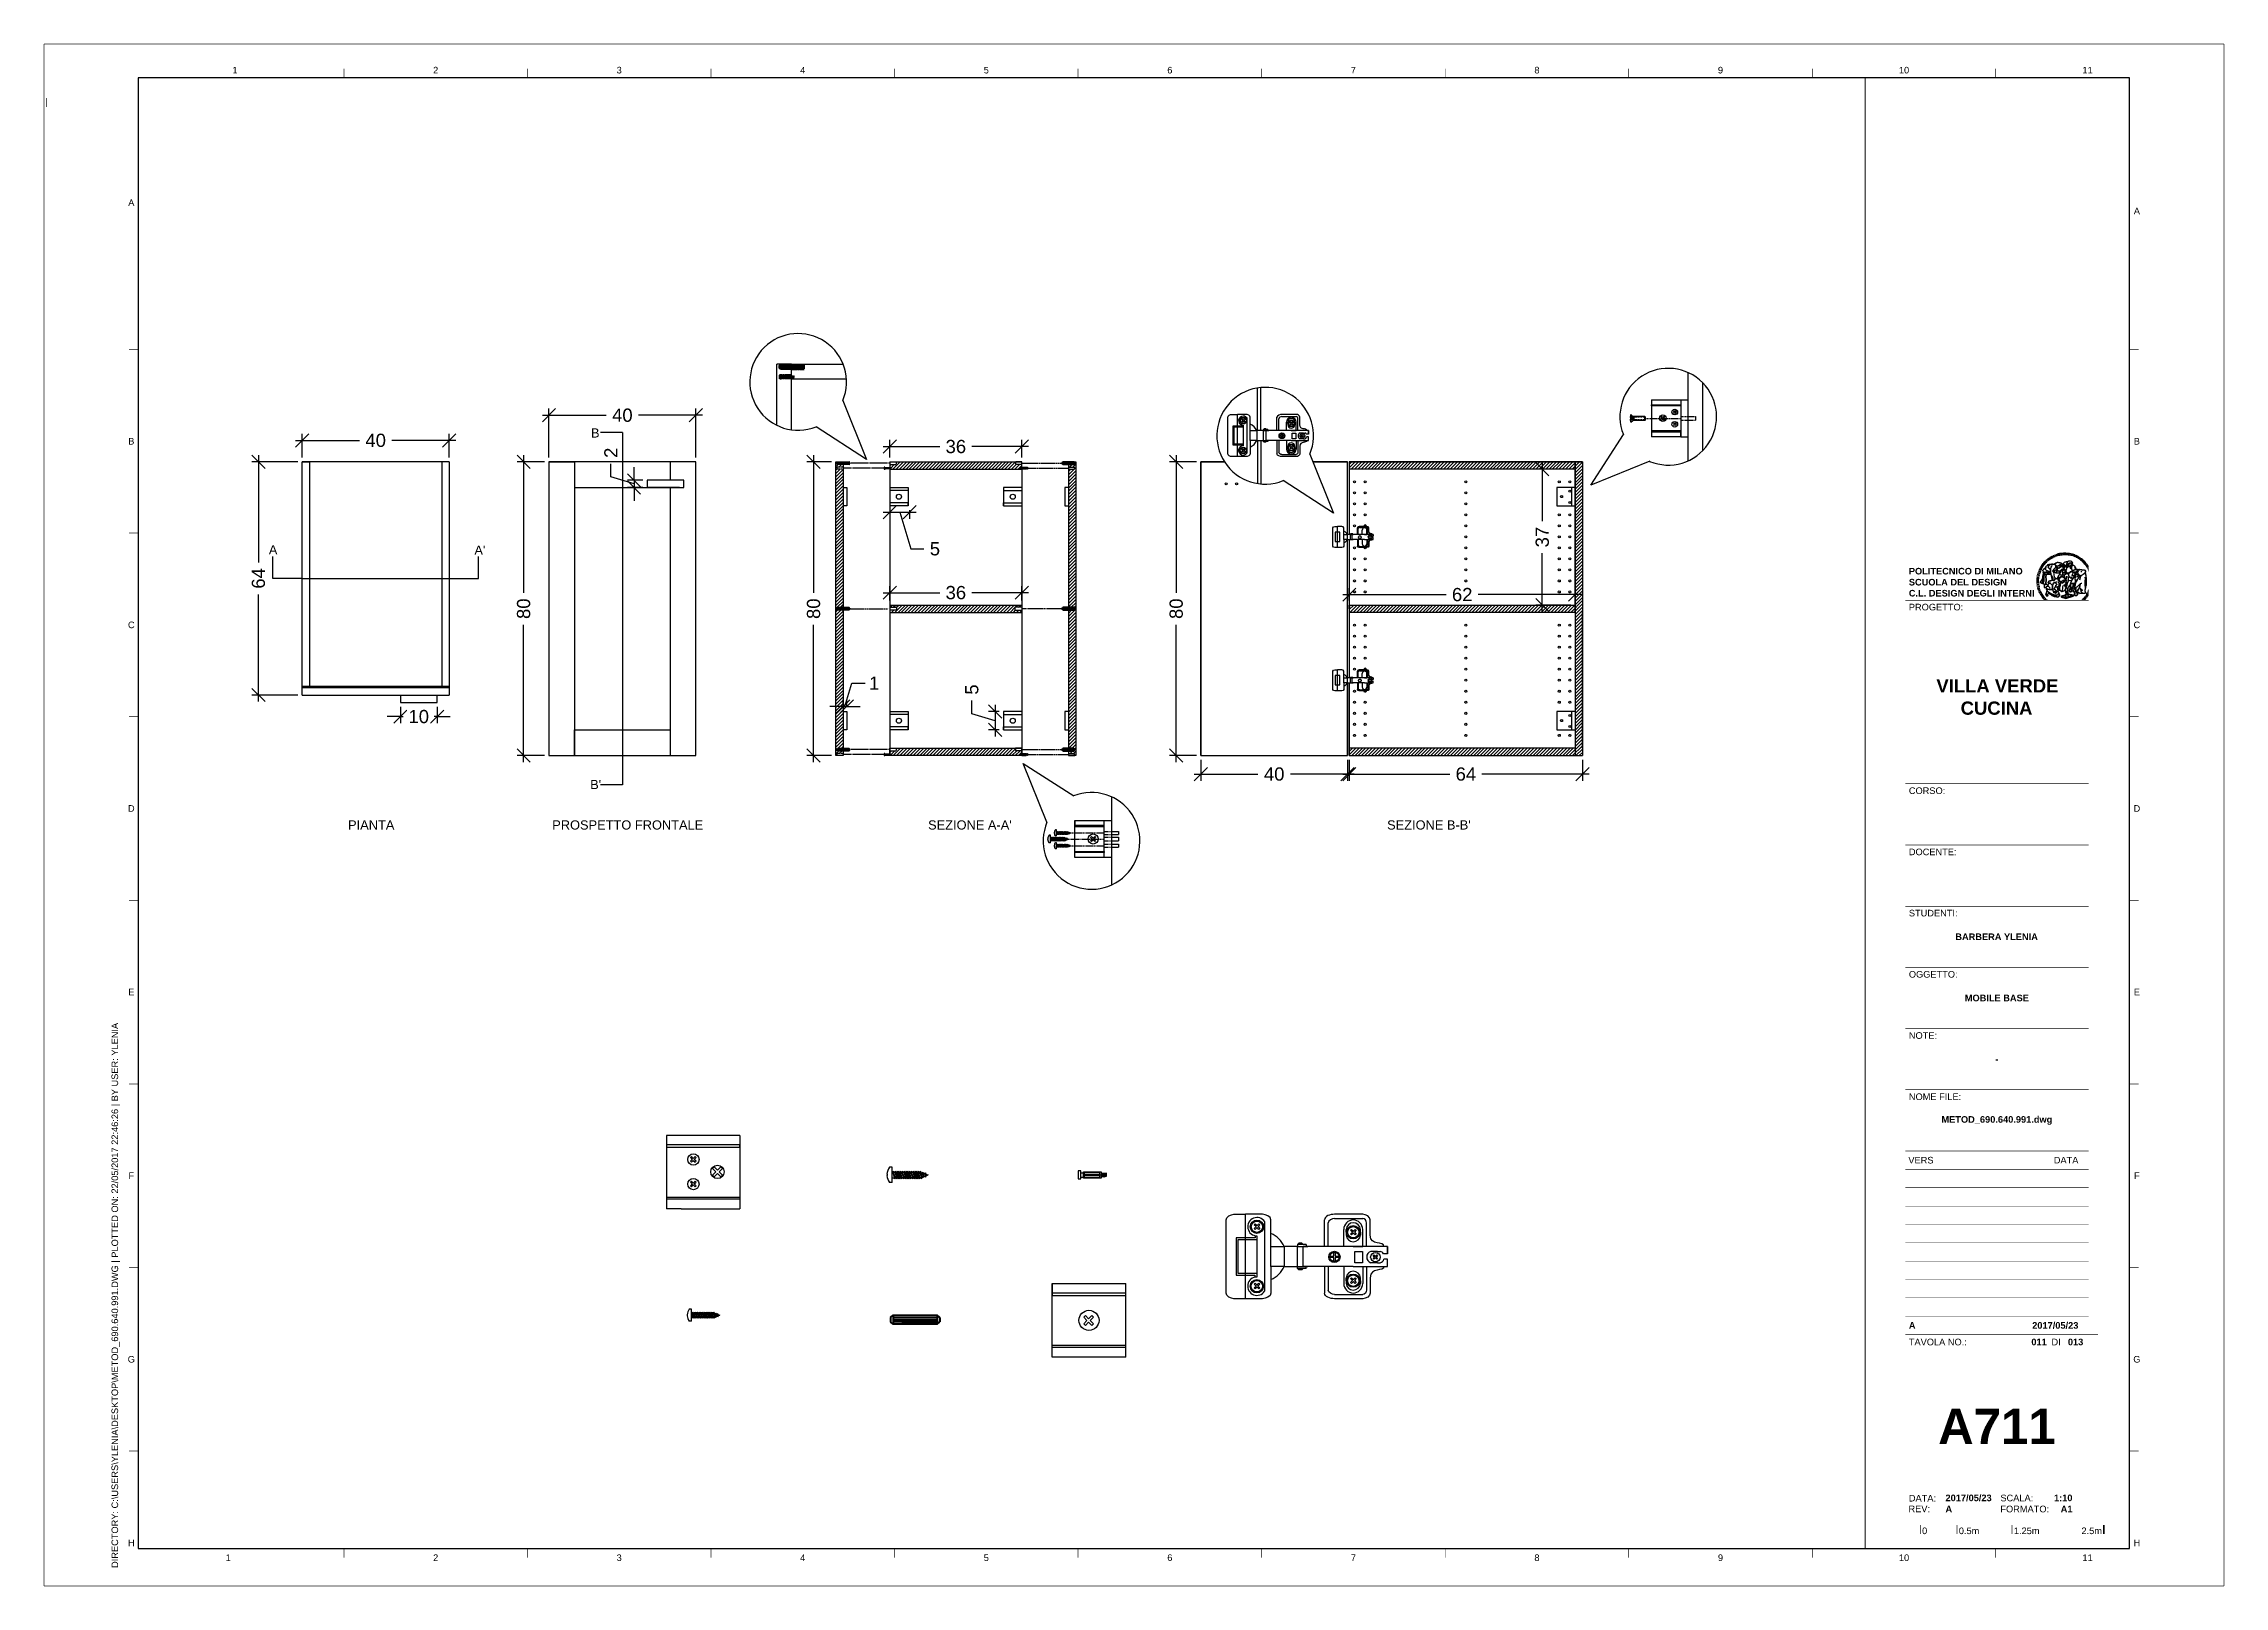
# Paper-space layout 'Layout3-A000' of a CAD drawing. Header units: millimetres. Extents: x -1 to 593, y -1 to 419.
# The model-space entities are those that its viewports show. They can reach past a viewport. Long polylines and large blocks are cut down to what shows.
import ezdxf
from ezdxf.enums import TextEntityAlignment as Align

# ---------------------------------------------------------------- set-up
doc = ezdxf.new("R2010")
doc.units = ezdxf.units.MM
doc.set_wipeout_variables(frame=1)
for name, pattern in [('HIDDEN', [0.375, 0.25, -0.125]), ('HIDDEN2', [0.1875, 0.125, -0.0625]), ('TRATTEGGIATO', [0.75, 0.5, -0.25])]:
    doc.linetypes.add(name, pattern=pattern)
for name, color, linetype in [('ARREDI', 1, 'Continuous'), ('CAMPITURE', 4, 'Continuous'), ('DETTAGLI', 9, 'Continuous'), ('G-ANNO-LOGO', 3, 'Continuous'), ('G-ANNO-TEXT', 3, 'Continuous'), ('G-ANNO-TTLB', 3, 'Continuous'), ('LINEE SEZIONE', 6, 'Continuous'), ('QUOTE', 3, 'Continuous'), ('TRATTEGGIO', 5, 'HIDDEN'), ('VITI E CERNIERE', 8, 'Continuous')]:
    doc.layers.add(name, color=color, linetype=linetype)
doc.layers.add('G-ANNO-NPLT', color=210, linetype='Continuous', plot=False)
doc.styles.add('ARIAL', font='arial.ttf')
doc.styles.add('ARIAL-BOLD', font='')
doc.styles.add('E-ARIAL', font='arial.ttf')
doc.styles.get("Standard").update_dxf_attribs({"font": 'arial.ttf'})
doc.styles.get('ARIAL-BOLD').set_extended_font_data('Arial', bold=True)
doc.dimstyles.new('TICK_36', dxfattribs={"dimtxt": 3.6, "dimasz": 3.6, "dimexe": 1.8, "dimexo": 1.2, "dimgap": 1.8, "dimtad": 0, "dimdec": 0, "dimzin": 0, "dimdsep": 46, "dimtxsty": 'ARIAL', "dimblk": 'OBLIQUE', "dimcen": 1.8, "dimdle": 1.8, "dimclrd": 256, "dimclrt": 256, "dimadec": 0, "dimazin": 0, "dimtfac": 1, "dimtdec": 0, "dimtmove": 1, "dimatfit": 3, "dimldrblk": 'OPEN90', "dimfxl": 1, "dimtfill": 1, "dimtolj": 1, "dimtzin": 0, "dimarcsym": 0})

psp = doc.layouts.new('Layout3-A000')

# ---------------------------------------------------------------- texts
at = {"layer": 'G-ANNO-TEXT', "style": 'ARIAL'}
for s, p in [('1', (51.35, 412.07)), ('2', (106, 412.07)), ('3', (156, 412.07)), ('4', (206, 412.07)), ('5', (256, 412.07)), ('6', (306, 412.07)), ('7', (356, 412.07)), ('8', (406, 412.07)), ('9', (456, 412.07)), ('10', (506, 412.07)), ('11', (556, 412.07)), ('A', (23.09, 375.98)), ('A', (569.43, 373.71)), ('B', (23.09, 311)), ('B', (569.43, 311)), ('C', (23.09, 261)), ('C', (569.43, 261)), ('D', (23.09, 211)), ('D', (569.43, 211)), ('E', (23.09, 161)), ('E', (569.43, 161)), ('F', (23.09, 111)), ('F', (569.43, 111)), ('G', (23.09, 61)), ('G', (569.43, 61)), ('H', (23.09, 11)), ('H', (569.43, 11)), ('1', (49.49, 6.95)), ('2', (106, 6.95)), ('3', (156, 6.95)), ('4', (206, 6.95)), ('5', (256, 6.95)), ('6', (306, 6.95)), ('7', (356, 6.95)), ('8', (406, 6.95)), ('9', (456, 6.95)), ('10', (506, 6.95)), ('11', (556, 6.95))]:
    psp.add_text(s, height=1.8, dxfattribs=at).set_placement(p, align=Align.MIDDLE_CENTER)
at = {"layer": 'G-ANNO-TEXT', "insert": (17.7, 4.17), "char_height": 1.8, "attachment_point": 1, "rotation": 90, "style": 'ARIAL'}
psp.add_mtext_dynamic_manual_height_columns('DIRECTORY: C:\\\\USERS\\\\YLENIA\\\\DESKTOP\\\\METOD_690.640.991.DWG | PLOTTED ON: 22/05/2017 22:46:26 | BY USER: YLENIA', width=412.209, gutter_width=9, heights=[0], dxfattribs=at)

msp = doc.modelspace()

# ---------------------------------------------------------------- texts
at = {"layer": 'LINEE SEZIONE', "char_height": 2.5, "attachment_point": 1}
for s, width, insert in [('B', 4.5466, (1015.82, 1941.12)), ('A', 3.7893, (928.06, 1909.31)), ("A'", 3.7893, (984.06, 1909.2)), ("B'", 4.5466, (1015.6, 1845.37))]:
    msp.add_mtext_dynamic_manual_height_columns(s, width=width, gutter_width=12.5, heights=[0], dxfattribs=dict(at, insert=insert))
at = {"layer": 'QUOTE', "char_height": 2.5, "attachment_point": 1, "style": 'ARIAL'}
for s, insert in [('PIANTA', (949.65, 1834.37)), ('PROSPETTO FRONTALE', (1005.27, 1834.37)), ("SEZIONE A-A'", (1107.65, 1834.37)), ("SEZIONE B-B'", (1232.69, 1834.37))]:
    msp.add_mtext_dynamic_manual_height_columns(s, width=61.538, gutter_width=12.5, heights=[0], dxfattribs=dict(at, insert=insert))

# ---------------------------------------------------------------- blocks, each defined once
blk = doc.blocks.new('logoPolimi')
for p, q in [((-1.49, 1.84), (-1.36, 1.68)), ((-1.41, 1.91), (-1.28, 1.74)), ((-1.32, 1.97), (-1.2, 1.8)), ((-1.22, 2.03), (-1.11, 1.85)), ((-1.13, 2.09), (-1.03, 1.9)), ((-1.03, 2.14), (-0.94, 1.95)), ((-0.93, 2.18), (-0.84, 1.99)), ((-0.83, 2.22), (-0.75, 2.03)), ((-0.72, 2.26), (-0.66, 2.06)), ((-0.61, 2.29), (-0.56, 2.09)), ((-0.51, 2.32), (-0.46, 2.11)), ((-0.4, 2.34), (-0.36, 2.13)), ((-0.29, 2.35), (-0.26, 2.14)), ((-0.18, 2.36), (-0.16, 2.15)), ((-0.07, 2.37), (-0.06, 2.16)), ((0.04, 2.37), (0.04, 2.16)), ((0.15, 2.36), (0.14, 2.16)), ((0.26, 2.36), (0.24, 2.15)), ((0.37, 2.34), (0.34, 2.13)), ((0.48, 2.32), (0.44, 2.12)), ((0.59, 2.3), (0.54, 2.09)), ((0.69, 2.27), (0.63, 2.07)), ((0.8, 2.23), (0.73, 2.03)), ((0.9, 2.19), (0.82, 2)), ((1, 2.15), (0.91, 1.96)), ((1.1, 2.1), (1, 1.91)), ((1.2, 2.04), (1.09, 1.86)), ((1.29, 1.99), (1.18, 1.81)), ((1.38, 1.92), (1.26, 1.75)), ((1.47, 1.86), (1.34, 1.69)), ((-2.37, 0.12), (-2.16, 0.11)), ((-2.37, 0.01), (-2.16, 0.01)), ((-2.36, 0.23), (-2.15, 0.21)), ((-2.35, 0.34), (-2.14, 0.31)), ((-2.33, 0.45), (-2.12, 0.41)), ((-2.3, 0.55), (-2.1, 0.51)), ((-2.28, 0.66), (-2.07, 0.6)), ((-2.24, 0.77), (-2.04, 0.7)), ((-2.2, 0.87), (-2.01, 0.79)), ((-2.16, 0.97), (-1.97, 0.89)), ((-2.11, 1.07), (-1.93, 0.98)), ((-2.06, 1.17), (-1.88, 1.07)), ((-2.01, 1.26), (-1.83, 1.15)), ((-1.94, 1.36), (-1.77, 1.24)), ((-1.88, 1.45), (-1.71, 1.32)), ((-1.84, 0.03), (-1.82, 0.35)), ((-1.81, 1.53), (-1.65, 1.4)), ((-1.74, 1.61), (-1.58, 1.47)), ((-1.73, 0.59), (-1.73, 0.59)), ((-1.73, 0.59), (-1.73, 0.59)), ((-1.66, 1.69), (-1.51, 1.54)), ((-1.65, 0.57), (-1.65, 0.57)), ((-1.59, 1.12), (-1.59, 1.12)), ((-1.58, 1.77), (-1.44, 1.61)), ((-1.51, 0.55), (-1.51, 0.55)), ((-1.51, 0.55), (-1.51, 0.55)), ((-1.31, 0.79), (-1.21, 0.75)), ((-1.21, 0.75), (-1.31, 0.79)), ((-1.21, 0.75), (-1.31, 0.79)), ((-1.21, 0.75), (-1.21, 0.75)), ((-1.21, 0.75), (-1.21, 0.75)), ((-1.19, 0.76), (-1.19, 0.76)), ((-1.19, 0.76), (-1.19, 0.76)), ((-1.17, 0.99), (-1.18, 0.99)), ((-1.18, 0.99), (-1.17, 0.99)), ((-1.16, 0.57), (-1.16, 0.57)), ((-1.16, 0.57), (-1.16, 0.57)), ((-1.1, 0.01), (-0.99, 0.06)), ((-0.99, 0.06), (-1.1, 0.01)), ((-0.99, 0.06), (-1.1, 0.01)), ((-0.99, 0.06), (-0.99, 0.06)), ((-0.99, 0.06), (-0.99, 0.06)), ((-0.97, 0.79), (-0.98, 0.79)), ((-0.89, 0.84), (-0.97, 0.79)), ((-0.97, 0.79), (-0.89, 0.84)), ((-0.96, 1.41), (-0.96, 1.41)), ((-0.96, 1.41), (-0.96, 1.41)), ((-0.89, 0.84), (-0.82, 0.87)), ((-0.82, 0.87), (-0.89, 0.84)), ((-0.89, 0.84), (-0.82, 0.87)), ((-0.88, 0.83), (-0.89, 0.84)), ((-0.85, 1.39), (-0.85, 1.39)), ((-0.85, 1.39), (-0.85, 1.39)), ((-0.84, 0.14), (-0.84, 0.14)), ((-0.77, 1.08), (-0.78, 1.08)), ((-0.78, 1.08), (-0.77, 1.08)), ((-0.61, 1.12), (-0.77, 1.08)), ((-0.77, 1.08), (-0.61, 1.12)), ((-0.77, 1.08), (-0.61, 1.12)), ((-0.75, 1.3), (-0.76, 1.29)), ((-0.76, 1.29), (-0.75, 1.3)), ((-0.65, 0.99), (-0.7, 0.96)), ((-0.69, 0.18), (-0.68, 0.18)), ((-0.66, 0.93), (-0.66, 0.93)), ((-0.66, 0.93), (-0.64, 0.93)), ((-0.66, 0.93), (-0.66, 0.93)), ((-0.66, 0.93), (-0.66, 0.93)), ((-0.63, 1.01), (-0.63, 1.01)), ((-0.63, 1.01), (-0.62, 1.01)), ((-0.63, 0.66), (-0.63, 0.66)), ((-0.6, 1.12), (-0.61, 1.12)), ((-0.61, 1.12), (-0.6, 1.12)), ((-0.61, 1.12), (-0.6, 1.12)), ((-0.61, 0.86), (-0.57, 0.85)), ((-0.57, 0.85), (-0.61, 0.86)), ((-0.61, 0.86), (-0.57, 0.85)), ((-0.53, 1.08), (-0.6, 1.12)), ((-0.6, 1.12), (-0.6, 1.11)), ((-0.6, 1.12), (-0.53, 1.08)), ((-0.57, 0.8), (-0.59, 0.8)), ((-0.57, 0.85), (-0.53, 0.84)), ((-0.57, 0.85), (-0.57, 0.85)), ((-0.57, 0.85), (-0.57, 0.85)), ((-0.57, 0.85), (-0.53, 0.84)), ((-0.56, 0.29), (-0.49, 0.48)), ((-0.56, 0.14), (-0.56, 0.29)), ((-0.5, 0.11), (-0.56, 0.14)), ((-0.53, 0.84), (-0.51, 0.84)), ((-0.53, 0.84), (-0.51, 0.84)), ((-0.53, 0.84), (-0.53, 0.84)), ((-0.51, 0.11), (-0.51, 0.11)), ((-0.51, 0.11), (-0.51, 0.11)), ((-0.34, 0.33), (-0.5, 0.11)), ((-0.49, 0.48), (-0.41, 0.55)), ((-0.42, 0.8), (-0.47, 0.79)), ((-0.42, 0.8), (-0.47, 0.79)), ((-0.47, 0.79), (-0.45, 0.76)), ((-0.47, 0.79), (-0.45, 0.76)), ((-0.45, 1.14), (-0.42, 1.11)), ((-0.42, 1.26), (-0.36, 1.22)), ((-0.41, 0.55), (-0.34, 0.49)), ((-0.4, 1.37), (-0.38, 1.38)), ((-0.39, 1.37), (-0.4, 1.37)), ((-0.35, 1.33), (-0.4, 1.37)), ((-0.39, 1.24), (-0.4, 1.23)), ((-0.38, 1.14), (-0.38, 1.14)), ((-0.34, 0.49), (-0.09, 0.48)), ((-0.16, 0.32), (-0.34, 0.33)), ((-0.14, 0.32), (-0.31, 0.34)), ((-0.28, 1.3), (-0.29, 1.3)), ((-0.28, 1.3), (-0.28, 1.3)), ((-0.16, 1.24), (-0.16, 1.25)), ((-0.16, 1.25), (-0.16, 1.25)), ((-0.16, 0.49), (-0.14, 0.64)), ((-0.06, 0.27), (-0.16, 0.32)), ((-0.1, 0.88), (-0.09, 0.87)), ((-0.08, 1.37), (-0.08, 1.38)), ((-0.08, 1.23), (-0.05, 1.21)), ((-0.05, 1.21), (-0.08, 1.23)), ((-0.08, 1.23), (-0.05, 1.21)), ((-0.03, 0.26), (-0.06, 0.27)), ((-0.05, 1.21), (-0.04, 1.21)), ((-0.04, 1.21), (-0.05, 1.21)), ((-0.04, 1.21), (-0.04, 1.21)), ((-0.04, 1.21), (-0.04, 1.21)), ((-0.04, 0.48), (-0.03, 0.26)), ((0.03, 1.15), (0.03, 1.15)), ((0.03, 0.66), (0.03, 0.67)), ((0.07, 0.58), (0.07, 0.57)), ((0.1, 1.18), (0.1, 1.18)), ((0.1, 0.84), (0.1, 0.84)), ((0.13, 1.32), (0.17, 1.19)), ((0.14, 0.71), (0.34, 0.65)), ((0.31, 0.56), (0.17, 0.63)), ((0.27, 1.61), (0.27, 1.61)), ((0.27, 1.61), (0.27, 1.61)), ((0.27, 1.61), (0.27, 1.61)), ((0.29, 1.29), (0.29, 1.29)), ((0.29, 1.29), (0.29, 1.29)), ((0.29, 1.29), (0.29, 1.29)), ((0.29, 1.29), (0.29, 1.29)), ((0.33, 0.49), (0.34, 0.49)), ((0.33, 0.03), (0.35, 0.03)), ((0.33, 0.03), (0.35, 0.03)), ((0.34, 0.65), (0.34, 0.64)), ((0.35, 0.03), (0.57, 0.06)), ((0.35, 0.03), (0.57, 0.06)), ((0.35, 0.03), (0.35, 0.03)), ((0.35, 0.03), (0.35, 0.03)), ((0.38, 1.36), (0.37, 1.35)), ((0.38, 0.34), (0.37, 0.34)), ((0.38, 0.34), (0.38, 0.34)), ((0.43, 0.67), (0.39, 0.64)), ((0.49, 1.05), (0.51, 1.13)), ((0.51, 1.13), (0.49, 1.05)), ((0.49, 1.05), (0.51, 1.13)), ((0.51, 1.31), (0.5, 1.29)), ((0.51, 1.13), (0.52, 1.23)), ((0.52, 1.23), (0.51, 1.23)), ((0.51, 1.23), (0.52, 1.23)), ((0.52, 1.23), (0.51, 1.13)), ((0.51, 1.13), (0.52, 1.23)), ((0.52, 1.24), (0.6, 1.37)), ((0.52, 1.23), (0.6, 1.36)), ((0.6, 1.36), (0.52, 1.23)), ((0.52, 1.23), (0.52, 1.23)), ((0.52, 1.23), (0.52, 1.24)), ((0.52, 1.23), (0.52, 1.23)), ((0.55, 1.07), (0.53, 1.06)), ((0.53, 1.04), (0.53, 1.06)), ((0.53, 1.05), (0.53, 1.04)), ((0.54, 0.3), (0.63, 0.32)), ((0.54, -0.08), (0.61, 0.06)), ((0.61, 0.06), (0.54, -0.08)), ((0.54, -0.08), (0.61, 0.06)), ((0.56, 0.19), (0.59, 0.21)), ((0.57, 1.07), (0.57, 1.07)), ((0.57, 1.07), (0.57, 1.07)), ((0.57, 1.07), (0.57, 1.07)), ((0.57, 1.07), (0.57, 1.07)), ((0.57, 1.07), (0.57, 1.07)), ((0.57, 1.07), (0.57, 1.07)), ((0.57, 1.07), (0.57, 1.07)), ((0.58, 0.3), (0.59, 0.29)), ((0.59, 0.78), (0.59, 0.79)), ((0.59, 0.79), (0.59, 0.79)), ((0.59, 0.79), (0.59, 0.79)), ((0.59, 0.79), (0.59, 0.78)), ((0.61, 0.06), (0.6, 0.07)), ((0.6, 0.07), (0.61, 0.06)), ((0.61, 0.06), (0.61, 0.07)), ((0.62, 0.21), (0.65, 0.22)), ((0.64, 1.37), (0.65, 1.37)), ((0.69, 0.86), (0.68, 0.86)), ((0.68, 0.86), (0.69, 0.86)), ((0.68, 0.76), (0.68, 0.76)), ((0.76, 0.26), (0.76, 0.26)), ((0.82, 0.35), (0.84, 0.36)), ((0.82, 0.35), (0.82, 0.35)), ((0.84, 0.36), (0.84, 0.37)), ((0.85, 0.34), (1.05, 0.35)), ((0.93, 1.05), (0.93, 1.05)), ((0.93, 1.05), (0.93, 1.05)), ((0.93, 1.05), (0.93, 1.04)), ((0.93, 1.05), (0.93, 1.05)), ((0.97, 0.66), (0.96, 0.66)), ((1.01, 0.97), (0.98, 0.96)), ((1.17, 0.96), (1.17, 0.95)), ((1.17, 0.95), (1.17, 0.95)), ((1.34, 0.37), (1.26, 0.04)), ((1.27, 0.37), (1.27, 0.38)), ((1.28, 0.95), (1.28, 0.95)), ((1.37, 0.73), (1.46, 0.81)), ((1.41, 0.4), (1.41, 0.41)), ((1.56, 1.79), (1.42, 1.63)), ((1.64, 1.71), (1.49, 1.56)), ((1.49, 0.9), (1.57, 0.92)), ((1.72, 1.63), (1.56, 1.49)), ((1.67, 0.6), (1.57, 0.53)), ((1.79, 1.55), (1.63, 1.41)), ((1.86, 1.47), (1.7, 1.34)), ((1.93, 1.38), (1.76, 1.26)), ((1.99, 1.29), (1.81, 1.17)), ((2.05, 1.19), (1.87, 1.09)), ((2.1, 1.1), (1.92, 1)), ((2.15, 1), (1.96, 0.91)), ((2.19, 0.9), (2, 0.82)), ((2.23, 0.79), (2.04, 0.72)), ((2.27, 0.69), (2.07, 0.63)), ((2.3, 0.58), (2.09, 0.53)), ((2.32, 0.47), (2.12, 0.43)), ((2.34, 0.37), (2.13, 0.33)), ((2.36, 0.26), (2.15, 0.23)), ((2.37, 0.15), (2.16, 0.13)), ((2.37, 0.04), (2.16, 0.03)), ((-2.37, -0.1), (-2.16, -0.09)), ((-2.36, -0.21), (-2.15, -0.19)), ((-2.35, -0.32), (-2.14, -0.29)), ((-2.33, -0.43), (-2.12, -0.39)), ((-2.31, -0.54), (-2.1, -0.49)), ((-2.28, -0.65), (-2.08, -0.59)), ((-2.25, -0.75), (-2.05, -0.69)), ((-2.21, -0.86), (-2.02, -0.78)), ((-2.17, -0.96), (-1.98, -0.87)), ((-2.12, -1.06), (-1.93, -0.96)), ((-2.07, -1.16), (-1.89, -1.05)), ((-2.04, -0.15), (-1.97, -0.2)), ((-2.01, -1.25), (-1.84, -1.14)), ((-1.95, -1.34), (-1.78, -1.22)), ((-1.89, -1.43), (-1.72, -1.31)), ((-1.82, -1.52), (-1.66, -1.38)), ((-1.75, -1.6), (-1.59, -1.46)), ((-1.67, -1.68), (-1.52, -1.53)), ((-1.58, -0.12), (-1.6, -0.18)), ((-1.6, -0.18), (-1.58, -0.28)), ((-1.57, -0.54), (-1.59, -0.54)), ((-1.59, -0.54), (-1.59, -0.54)), ((-1.59, -1.76), (-1.45, -1.6)), ((-1.56, -0.32), (-1.56, -0.31)), ((-1.56, -0.31), (-1.56, -0.31)), ((-1.53, -0.65), (-1.53, -0.65)), ((-1.53, -0.65), (-1.53, -0.65)), ((-1.51, -1.83), (-1.37, -1.67)), ((-1.48, -0.86), (-1.48, -0.85)), ((-1.42, -0.37), (-1.42, -0.37)), ((-1.42, -1.9), (-1.29, -1.73)), ((-1.38, -0.46), (-1.38, -0.46)), ((-1.33, -1.96), (-1.21, -1.79)), ((-1.31, -0.24), (-1.31, -0.23)), ((-1.31, -0.23), (-1.31, -0.24)), ((-1.23, -0.19), (-1.23, -0.19)), ((-1.23, -0.19), (-1.23, -0.19)), ((-1.23, -0.19), (-1.23, -0.19)), ((-1.23, -0.19), (-1.23, -0.19)), ((-1.01, -0.39), (-1.02, -0.39)), ((-1.02, -0.39), (-1.01, -0.39)), ((-1.02, -0.7), (-1.02, -0.7)), ((-1.02, -0.7), (-1.02, -0.7)), ((-1.02, -0.7), (-1.02, -0.7)), ((-0.79, -0.51), (-0.83, -0.58)), ((-0.83, -0.58), (-0.79, -0.51)), ((-0.83, -0.58), (-0.79, -0.51)), ((-0.78, -1.05), (-0.83, -0.94)), ((-0.83, -0.94), (-0.78, -1.05)), ((-0.83, -0.94), (-0.83, -0.94)), ((-0.83, -0.94), (-0.78, -1.05)), ((-0.82, -1.23), (-0.82, -1.23)), ((-0.82, -1.23), (-0.77, -1.23)), ((-0.77, -1.23), (-0.82, -1.23)), ((-0.82, -1.23), (-0.82, -1.23)), ((-0.77, -1.23), (-0.82, -1.23)), ((-0.75, -0.96), (-0.8, -0.89)), ((-0.8, -0.89), (-0.79, -0.92)), ((-0.79, -0.92), (-0.8, -0.89)), ((-0.8, -0.89), (-0.75, -0.96)), ((-0.79, -0.92), (-0.8, -0.89)), ((-0.8, -0.89), (-0.8, -0.89)), ((-0.8, -0.89), (-0.75, -0.96)), ((-0.79, -0.92), (-0.78, -0.95)), ((-0.78, -0.95), (-0.79, -0.92)), ((-0.78, -0.95), (-0.79, -0.92)), ((-0.77, -0.49), (-0.78, -0.48)), ((-0.78, -0.48), (-0.77, -0.49)), ((-0.78, -0.95), (-0.76, -1)), ((-0.76, -1), (-0.78, -0.95)), ((-0.76, -1), (-0.78, -0.95)), ((-0.71, -0.89), (-0.75, -0.87)), ((-0.75, -0.87), (-0.71, -0.89)), ((-0.75, -0.87), (-0.71, -0.89)), ((-0.72, -1.01), (-0.75, -0.96)), ((-0.75, -0.96), (-0.72, -1.01)), ((-0.75, -0.96), (-0.72, -1.01)), ((-0.64, -0.93), (-0.71, -0.89)), ((-0.71, -0.89), (-0.64, -0.93)), ((-0.71, -0.89), (-0.64, -0.93)), ((-0.66, -0.53), (-0.66, -0.53)), ((-0.66, -0.53), (-0.66, -0.53)), ((-0.66, -0.53), (-0.66, -0.53)), ((-0.39, -0.81), (-0.51, -0.69)), ((-0.51, -1.04), (-0.5, -1.04)), ((-0.48, -0.42), (-0.48, -0.42)), ((-0.48, -0.42), (-0.48, -0.42)), ((-0.48, -0.42), (-0.48, -0.42)), ((-0.41, -0.51), (-0.41, -0.51)), ((-0.38, -0.05), (-0.39, -0.12)), ((-0.39, -0.12), (-0.37, -0.1)), ((-0.35, -0.14), (-0.37, -0.08)), ((-0.37, -0.09), (-0.37, -0.09)), ((-0.33, -0.12), (-0.35, -0.14)), ((-0.32, -0.14), (-0.35, -0.14)), ((-0.35, -0.18), (-0.34, -0.22)), ((-0.34, -0.08), (-0.29, -0.16)), ((-0.34, -0.22), (-0.34, -0.22)), ((-0.27, -0.17), (-0.32, -0.14)), ((-0.25, -0.91), (-0.26, -0.9)), ((-0.26, -1.29), (0.1, -1.2)), ((0.1, -1.2), (-0.26, -1.29)), ((0.08, -1.4), (-0.26, -1.29)), ((-0.26, -1.29), (0.08, -1.4)), ((-0.26, -1.38), (-0.26, -1.29)), ((-0.26, -1.29), (-0.26, -1.29)), ((-0.26, -1.29), (-0.26, -1.38)), ((-0.26, -1.29), (0.08, -1.4)), ((-0.26, -1.29), (-0.26, -1.29)), ((0.08, -1.49), (-0.26, -1.38)), ((-0.26, -1.38), (0.09, -1.49)), ((-0.14, -0.15), (-0.16, -0.13)), ((-0.11, -0.04), (-0.12, -0.05)), ((-0.04, -0.41), (-0.01, -0.44)), ((-0.01, -0.44), (-0.04, -0.41)), ((-0.04, -0.41), (-0.01, -0.44)), ((0.07, -0.84), (0.07, -0.84)), ((0.07, -0.84), (0.07, -0.84)), ((0.1, -1.2), (0.08, -1.32)), ((0.08, -1.32), (0.13, -1.2)), ((0.08, -1.4), (0.72, -1.22)), ((0.72, -1.22), (0.08, -1.4)), ((0.08, -1.4), (0.72, -1.22)), ((0.72, -1.31), (0.08, -1.49)), ((0.08, -1.44), (0.08, -1.4)), ((0.08, -1.4), (0.08, -1.44)), ((0.08, -1.4), (0.08, -1.49)), ((0.08, -1.49), (0.08, -1.44)), ((0.08, -1.44), (0.08, -1.44)), ((0.08, -1.44), (0.08, -1.45)), ((0.08, -1.45), (0.08, -1.46)), ((0.08, -1.46), (0.08, -1.49)), ((0.1, -1.01), (0.09, -0.86)), ((0.1, -1.01), (0.09, -0.86)), ((0.09, -1.49), (0.72, -1.31)), ((0.1, -1.2), (0.12, -1.04)), ((0.12, -1.04), (0.1, -1.2)), ((0.13, -1.2), (0.1, -1.2)), ((0.1, -1.2), (0.13, -1.2)), ((0.13, -1.2), (0.1, -1.2)), ((0.1, -1.2), (0.1, -1.2)), ((0.11, -0.44), (0.11, -0.44)), ((0.11, -0.44), (0.11, -0.44)), ((0.12, -0.21), (0.12, -0.21)), ((0.12, -0.21), (0.12, -0.21)), ((0.12, -0.21), (0.12, -0.21)), ((0.12, -0.21), (0.12, -0.21)), ((0.12, -0.21), (0.12, -0.21)), ((0.12, -0.21), (0.12, -0.21)), ((0.12, -0.21), (0.12, -0.21)), ((0.12, -0.21), (0.12, -0.21)), ((0.12, -0.21), (0.12, -0.21)), ((0.12, -0.21), (0.12, -0.21)), ((0.12, -0.21), (0.12, -0.21)), ((0.12, -0.21), (0.12, -0.21)), ((0.12, -0.21), (0.12, -0.21)), ((0.12, -0.56), (0.14, -0.53)), ((0.14, -0.53), (0.12, -0.56)), ((0.12, -0.56), (0.14, -0.53)), ((0.12, -1.04), (0.12, -1.04)), ((0.12, -1.04), (0.12, -1.04)), ((0.12, -1.04), (0.12, -1.04)), ((0.21, -0.99), (0.13, -1.2)), ((0.13, -1.2), (0.21, -0.99)), ((0.36, -1.14), (0.13, -1.2)), ((0.13, -1.2), (0.26, -1.17)), ((0.14, -0.53), (0.16, -0.49)), ((0.16, -0.49), (0.14, -0.53)), ((0.14, -0.53), (0.16, -0.49)), ((0.16, -0.49), (0.16, -0.49)), ((0.16, -0.49), (0.16, -0.49)), ((0.28, -1.19), (0.21, -0.99)), ((0.21, -0.99), (0.31, -1.27)), ((0.24, -0.17), (0.24, -0.16)), ((0.24, -0.16), (0.24, -0.17)), ((0.25, -0.84), (0.25, -0.88)), ((0.25, -0.88), (0.25, -0.84)), ((0.25, -0.88), (0.25, -0.84)), ((0.25, -0.88), (0.29, -1.17)), ((0.26, -0.88), (0.25, -0.88)), ((0.31, -1.27), (0.25, -0.88)), ((0.26, -1.17), (0.28, -1.16)), ((0.28, -1.16), (0.36, -1.14)), ((0.29, -1.17), (0.28, -1.19)), ((0.36, -1.14), (0.72, -1.22)), ((0.72, -1.22), (0.36, -1.14)), ((0.49, -0.31), (0.49, -0.31)), ((0.49, -0.31), (0.49, -0.31)), ((0.5, -0.27), (0.5, -0.27)), ((0.51, -0.27), (0.51, -0.27)), ((0.72, -0.81), (0.75, -0.89)), ((0.72, -1.22), (0.72, -1.31)), ((0.72, -1.31), (0.72, -1.22)), ((0.74, -0.23), (0.74, -0.23)), ((0.74, -0.23), (0.75, -0.24)), ((0.75, -0.23), (0.75, -0.23)), ((0.86, -0.25), (0.82, -0.34)), ((0.87, -0.22), (0.86, -0.23)), ((0.87, -0.22), (0.86, -0.25)), ((0.96, -0.58), (0.96, -0.57)), ((1.05, -1.05), (1.04, -1.05)), ((1.28, -2), (1.17, -1.82)), ((1.37, -1.93), (1.25, -1.76)), ((1.31, -0.27), (1.3, -0.26)), ((1.3, -0.26), (1.3, -0.26)), ((1.3, -0.26), (1.3, -0.26)), ((1.3, -0.26), (1.31, -0.27)), ((1.3, -0.26), (1.3, -0.26)), ((1.46, -1.87), (1.33, -1.7)), ((1.54, -1.8), (1.41, -1.64)), ((1.63, -1.72), (1.48, -1.57)), ((1.71, -1.65), (1.55, -1.5)), ((1.78, -1.57), (1.62, -1.43)), ((1.85, -1.48), (1.69, -1.35)), ((1.92, -1.39), (1.75, -1.27)), ((1.98, -1.3), (1.81, -1.19)), ((2.04, -1.21), (1.86, -1.1)), ((2.09, -1.11), (1.91, -1.01)), ((2.14, -1.01), (1.95, -0.92)), ((2.19, -0.91), (1.99, -0.83)), ((2.23, -0.81), (2.03, -0.74)), ((2.26, -0.7), (2.06, -0.64)), ((2.29, -0.6), (2.09, -0.55)), ((2.32, -0.49), (2.11, -0.45)), ((2.34, -0.38), (2.13, -0.35)), ((2.35, -0.27), (2.15, -0.25)), ((2.37, -0.08), (2.16, -0.07)), ((2.36, -0.16), (2.16, -0.15)), ((-1.24, -2.02), (-1.13, -1.84)), ((-1.14, -2.08), (-1.04, -1.89)), ((-1.04, -2.13), (-0.95, -1.94)), ((-0.94, -2.18), (-0.86, -1.98)), ((-0.84, -2.22), (-0.77, -2.02)), ((-0.74, -2.25), (-0.67, -2.05)), ((-0.63, -2.29), (-0.57, -2.08)), ((-0.52, -2.31), (-0.48, -2.11)), ((-0.42, -2.33), (-0.38, -2.13)), ((-0.31, -2.35), (-0.28, -2.14)), ((-0.2, -2.36), (-0.18, -2.15)), ((-0.09, -2.37), (-0.08, -2.16)), ((0.03, -2.37), (0.02, -2.16)), ((0.14, -2.37), (0.12, -2.16)), ((0.25, -2.36), (0.22, -2.15)), ((0.35, -2.34), (0.32, -2.14)), ((0.46, -2.32), (0.42, -2.12)), ((0.57, -2.3), (0.52, -2.1)), ((0.68, -2.27), (0.62, -2.07)), ((0.78, -2.24), (0.71, -2.04)), ((0.89, -2.2), (0.81, -2)), ((0.99, -2.15), (0.9, -1.96)), ((1.09, -2.11), (0.99, -1.92)), ((1.19, -2.05), (1.08, -1.87))]:
    blk.add_line(p, q)
for points in [[(-1.9, 0.12), (-1.94, 0.02), (-2.05, -0.09), (-2.05, -0.09)], [(-1.86, 0.38), (-1.86, 0.38), (-1.87, 0.19), (-1.9, 0.12)], [(-1.76, 0.6), (-1.76, 0.6), (-1.84, 0.57), (-1.86, 0.38)], [(-1.86, -0.04), (-1.84, 0.02), (-1.84, 0.03), (-1.84, 0.03)], [(-1.82, 0.78), (-1.83, 0.8), (-1.85, 0.86), (-1.83, 0.88)], [(-1.82, 0.78), (-1.83, 0.8), (-1.85, 0.86), (-1.83, 0.88)], [(-1.83, 0.88), (-1.81, 0.9), (-1.76, 0.96), (-1.76, 0.96)], [(-1.83, 0.88), (-1.81, 0.9), (-1.76, 0.96), (-1.76, 0.96)], [(-1.76, 0.6), (-1.83, 0.7), (-1.78, 0.74), (-1.78, 0.74)], [(-1.78, 0.74), (-1.79, 0.74), (-1.83, 0.7), (-1.76, 0.6)], [(-1.78, 0.74), (-1.8, 0.76), (-1.81, 0.78), (-1.82, 0.78)], [(-1.78, 0.74), (-1.8, 0.76), (-1.81, 0.78), (-1.82, 0.78)], [(-1.82, 0.35), (-1.81, 0.5), (-1.73, 0.59), (-1.73, 0.59)], [(-1.82, -0.19), (-1.73, -0.07), (-1.75, 0.14), (-1.75, 0.3)], [(-1.75, 0.33), (-1.75, 0.17), (-1.73, -0.05), (-1.8, -0.17)], [(-1.78, 0.74), (-1.75, 0.72), (-1.72, 0.69), (-1.68, 0.7)], [(-1.68, 0.7), (-1.72, 0.69), (-1.75, 0.72), (-1.78, 0.74)], [(-1.68, 0.7), (-1.72, 0.69), (-1.75, 0.72), (-1.78, 0.74)], [(-1.78, 0.74), (-1.78, 0.74), (-1.78, 0.74), (-1.78, 0.74)], [(-1.76, 0.96), (-1.68, 1.1), (-1.59, 1.12), (-1.59, 1.12)], [(-1.76, 0.96), (-1.68, 1.1), (-1.6, 1.12), (-1.6, 1.12)], [(-1.73, 0.59), (-1.74, 0.59), (-1.75, 0.6), (-1.76, 0.6)], [(-1.73, 0.59), (-1.74, 0.59), (-1.75, 0.6), (-1.76, 0.6)], [(-1.75, 0.3), (-1.76, 0.47), (-1.65, 0.57), (-1.65, 0.57)], [(-1.65, 0.57), (-1.65, 0.57), (-1.76, 0.5), (-1.75, 0.33)], [(-1.65, 0.57), (-1.68, 0.58), (-1.7, 0.58), (-1.73, 0.59)], [(-1.65, 0.57), (-1.68, 0.58), (-1.7, 0.58), (-1.73, 0.59)], [(-1.5, 0.71), (-1.53, 0.74), (-1.61, 0.71), (-1.68, 0.7)], [(-1.68, 0.7), (-1.61, 0.71), (-1.53, 0.73), (-1.5, 0.71)], [(-1.5, 0.71), (-1.53, 0.73), (-1.61, 0.71), (-1.68, 0.7)], [(-1.51, 0.55), (-1.56, 0.56), (-1.61, 0.56), (-1.65, 0.57)], [(-1.65, 0.57), (-1.61, 0.56), (-1.56, 0.56), (-1.51, 0.55)], [(-1.51, 0.55), (-1.56, 0.56), (-1.61, 0.56), (-1.65, 0.57)], [(-1.59, 1.12), (-1.6, 1.06), (-1.61, 0.99), (-1.61, 0.97)], [(-1.61, 0.97), (-1.61, 0.99), (-1.6, 1.06), (-1.59, 1.12)], [(-1.61, 0.97), (-1.61, 0.99), (-1.6, 1.06), (-1.59, 1.12)], [(-1.61, 0.97), (-1.61, 0.95), (-1.56, 0.88), (-1.54, 0.87)], [(-1.54, 0.87), (-1.56, 0.88), (-1.61, 0.95), (-1.61, 0.97)], [(-1.54, 0.87), (-1.56, 0.88), (-1.61, 0.96), (-1.61, 0.97)], [(-1.59, 1.12), (-1.59, 1.13), (-1.59, 1.15), (-1.58, 1.16)], [(-1.59, 1.12), (-1.59, 1.13), (-1.59, 1.15), (-1.58, 1.16)], [(-1.58, 1.16), (-1.57, 1.21), (-1.52, 1.23), (-1.49, 1.25)], [(-1.58, 1.16), (-1.57, 1.21), (-1.52, 1.23), (-1.49, 1.25)], [(-1.58, 0.36), (-1.58, 0.48), (-1.51, 0.55), (-1.51, 0.55)], [(-1.51, 0.55), (-1.51, 0.55), (-1.58, 0.48), (-1.58, 0.36)], [(-1.51, 0.55), (-1.51, 0.55), (-1.58, 0.48), (-1.58, 0.36)], [(-1.55, 0.04), (-1.55, 0.08), (-1.58, 0.25), (-1.58, 0.36)], [(-1.58, 0.36), (-1.58, 0.25), (-1.55, 0.08), (-1.55, 0.04)], [(-1.58, 0.36), (-1.58, 0.25), (-1.55, 0.08), (-1.55, 0.04)], [(-1.58, -0.12), (-1.57, -0.06), (-1.55, 0.02), (-1.55, 0.04)], [(-1.55, 0.04), (-1.55, 0.02), (-1.57, -0.06), (-1.58, -0.12)], [(-1.55, 0.04), (-1.55, 0.02), (-1.56, -0.04), (-1.57, -0.1)], [(-1.54, 0.87), (-1.52, 0.85), (-1.47, 0.83), (-1.44, 0.83)], [(-1.44, 0.83), (-1.47, 0.83), (-1.52, 0.85), (-1.54, 0.87)], [(-1.45, 0.83), (-1.47, 0.83), (-1.52, 0.85), (-1.54, 0.87)], [(-1.51, 0.55), (-1.33, 0.54), (-1.16, 0.57), (-1.16, 0.57)], [(-1.16, 0.57), (-1.16, 0.57), (-1.33, 0.54), (-1.51, 0.55)], [(-1.16, 0.57), (-1.16, 0.57), (-1.33, 0.54), (-1.51, 0.55)], [(-1.5, 0.71), (-1.46, 0.68), (-1.4, 0.62), (-1.33, 0.66)], [(-1.33, 0.66), (-1.4, 0.62), (-1.46, 0.68), (-1.5, 0.71)], [(-1.33, 0.66), (-1.4, 0.62), (-1.46, 0.68), (-1.5, 0.71)], [(-1.49, 1.25), (-1.46, 1.26), (-1.42, 1.33), (-1.39, 1.36)], [(-1.49, 1.25), (-1.46, 1.27), (-1.43, 1.34), (-1.39, 1.36)], [(-1.31, 0.79), (-1.33, 0.79), (-1.42, 0.83), (-1.45, 0.83)], [(-1.44, 0.83), (-1.42, 0.83), (-1.33, 0.79), (-1.31, 0.79)], [(-1.31, 0.79), (-1.33, 0.79), (-1.42, 0.83), (-1.44, 0.83)], [(-1.35, 1.1), (-1.4, 1.17), (-1.36, 1.23), (-1.29, 1.31)], [(-1.29, 1.31), (-1.36, 1.23), (-1.4, 1.17), (-1.35, 1.1)], [(-1.35, 1.1), (-1.4, 1.17), (-1.36, 1.23), (-1.29, 1.31)], [(-1.39, 1.36), (-1.35, 1.38), (-1.26, 1.4), (-1.19, 1.41)], [(-1.39, 1.36), (-1.35, 1.38), (-1.26, 1.4), (-1.19, 1.41)], [(-1.18, 0.99), (-1.24, 0.97), (-1.3, 1.03), (-1.35, 1.1)], [(-1.35, 1.1), (-1.3, 1.03), (-1.24, 0.97), (-1.18, 0.99)], [(-1.18, 1), (-1.24, 0.97), (-1.3, 1.03), (-1.35, 1.1)], [(-1.33, 0.66), (-1.28, 0.7), (-1.23, 0.73), (-1.21, 0.75)], [(-1.21, 0.75), (-1.23, 0.73), (-1.28, 0.7), (-1.33, 0.66)], [(-1.21, 0.75), (-1.23, 0.73), (-1.28, 0.7), (-1.33, 0.66)], [(-1.29, 1.31), (-1.22, 1.39), (-1.01, 1.41), (-0.96, 1.41)], [(-0.96, 1.41), (-1.01, 1.41), (-1.22, 1.39), (-1.29, 1.31)], [(-1.29, 1.31), (-1.22, 1.39), (-1.01, 1.41), (-0.96, 1.41)], [(-1.24, -0.02), (-1.21, -0.01), (-1.1, 0.01), (-1.1, 0.01)], [(-1.1, 0.01), (-1.1, 0.01), (-1.21, -0.01), (-1.24, -0.02)], [(-1.1, 0.01), (-1.1, 0.01), (-1.21, -0.01), (-1.24, -0.02)], [(-1.21, 0.75), (-1.2, 0.75), (-1.19, 0.76), (-1.19, 0.76)], [(-1.19, 0.76), (-1.19, 0.76), (-1.2, 0.75), (-1.21, 0.75)], [(-1.19, 0.76), (-1.19, 0.76), (-1.2, 0.76), (-1.21, 0.75)], [(-1.19, 1.41), (-1.11, 1.43), (-0.97, 1.41), (-0.97, 1.41)], [(-1.19, 1.41), (-1.12, 1.43), (-0.98, 1.41), (-0.98, 1.41)], [(-1.19, 0.76), (-1.19, 0.77), (-1.18, 0.78), (-1.18, 0.79)], [(-1.18, 0.79), (-1.18, 0.78), (-1.19, 0.77), (-1.19, 0.76)], [(-1.19, 0.76), (-1.19, 0.77), (-1.19, 0.78), (-1.18, 0.79)], [(-1.18, 0.68), (-1.18, 0.68), (-1.19, 0.71), (-1.19, 0.76)], [(-1.19, 0.76), (-1.19, 0.71), (-1.18, 0.68), (-1.18, 0.68)], [(-1.18, 0.68), (-1.18, 0.68), (-1.19, 0.71), (-1.19, 0.76)], [(-1.18, 0.97), (-1.18, 0.97), (-1.18, 0.98), (-1.17, 0.99)], [(-1.17, 0.99), (-1.18, 0.98), (-1.18, 0.97), (-1.18, 0.97)], [(-1.18, 0.97), (-1.18, 0.97), (-1.18, 0.98), (-1.17, 0.99)], [(-1.18, 0.79), (-1.17, 0.86), (-1.18, 0.95), (-1.18, 0.97)], [(-1.18, 0.97), (-1.18, 0.95), (-1.17, 0.86), (-1.18, 0.79)], [(-1.18, 0.79), (-1.17, 0.86), (-1.18, 0.95), (-1.18, 0.97)], [(-1.16, 0.57), (-1.17, 0.6), (-1.18, 0.64), (-1.18, 0.68)], [(-1.18, 0.68), (-1.18, 0.64), (-1.17, 0.6), (-1.16, 0.57)], [(-1.16, 0.57), (-1.17, 0.6), (-1.18, 0.64), (-1.18, 0.68)], [(-1.17, 0.99), (-1.17, 1.03), (-1.16, 1.09), (-1.14, 1.13)], [(-1.09, 0.42), (-1.1, 0.44), (-1.14, 0.48), (-1.16, 0.57)], [(-1.16, 0.57), (-1.14, 0.48), (-1.1, 0.44), (-1.09, 0.42)], [(-1.09, 0.42), (-1.1, 0.44), (-1.14, 0.48), (-1.16, 0.57)], [(-1.14, 1.13), (-1.12, 1.18), (-1.05, 1.31), (-1.05, 1.31)], [(-1.12, 0.46), (-1.12, 0.46), (-1.13, 0.38), (-1.11, 0.26)], [(-1.11, 0.26), (-1.08, 0.14), (-1.05, 0.03), (-1.05, 0.03)], [(-1.02, 0.32), (-1.02, 0.32), (-1.08, 0.4), (-1.09, 0.42)], [(-1.09, 0.42), (-1.08, 0.4), (-1.02, 0.32), (-1.02, 0.32)], [(-1.02, 0.32), (-1.02, 0.32), (-1.08, 0.4), (-1.09, 0.42)], [(-0.98, 0.2), (-0.98, 0.21), (-1.02, 0.32), (-1.02, 0.32)], [(-1.02, 0.32), (-1.02, 0.32), (-0.98, 0.21), (-0.98, 0.2)], [(-0.98, 0.2), (-0.98, 0.21), (-1.02, 0.32), (-1.02, 0.32)], [(-1.01, 0.12), (-1, 0.16), (-0.98, 0.19), (-0.98, 0.2)], [(-0.98, 0.2), (-0.98, 0.19), (-1, 0.16), (-1.01, 0.12)], [(-1.01, 0.12), (-1, 0.16), (-0.98, 0.19), (-0.98, 0.2)], [(-0.99, 0.06), (-1, 0.07), (-1.01, 0.1), (-1.01, 0.12)], [(-1.01, 0.12), (-1.01, 0.1), (-1, 0.07), (-0.99, 0.06)], [(-0.99, 0.06), (-1, 0.07), (-1.01, 0.1), (-1.01, 0.12)], [(-0.99, 0.06), (-0.99, 0.06), (-0.99, 0.06), (-0.98, 0.05)], [(-0.98, 0.05), (-0.99, 0.06), (-0.99, 0.06), (-0.99, 0.06)], [(-0.99, 0.05), (-0.99, 0.06), (-0.99, 0.06), (-0.99, 0.06)], [(-0.95, 0.02), (-0.96, 0.03), (-0.97, 0.04), (-0.99, 0.05)], [(-0.98, 1.41), (-0.98, 1.41), (-0.97, 1.41), (-0.96, 1.41)], [(-0.98, 0.81), (-0.94, 0.85), (-0.92, 0.93), (-0.91, 0.97)], [(-0.91, 0.97), (-0.92, 0.93), (-0.94, 0.85), (-0.98, 0.81)], [(-0.91, 0.97), (-0.92, 0.93), (-0.94, 0.85), (-0.98, 0.81)], [(-0.98, 0.79), (-0.98, 0.81), (-0.98, 0.81), (-0.98, 0.81)], [(-0.98, 0.81), (-0.98, 0.81), (-0.98, 0.81), (-0.98, 0.79)], [(-0.98, 0.81), (-0.98, 0.81), (-0.98, 0.81), (-0.98, 0.79)], [(-0.98, 0.79), (-0.98, 0.79), (-0.98, 0.78), (-0.97, 0.77)], [(-0.98, 0.79), (-0.98, 0.79), (-0.98, 0.78), (-0.97, 0.77)], [(-0.98, 0.05), (-0.97, 0.04), (-0.96, 0.03), (-0.95, 0.02)], [(-0.95, 0.02), (-0.96, 0.03), (-0.97, 0.04), (-0.98, 0.05)], [(-0.97, 1.41), (-0.97, 1.41), (-0.97, 1.41), (-0.96, 1.41)], [(-0.97, 0.77), (-0.96, 0.74), (-0.91, 0.64), (-0.91, 0.57)], [(-0.97, 0.77), (-0.96, 0.74), (-0.91, 0.64), (-0.91, 0.57)], [(-0.96, 1.41), (-0.94, 1.41), (-0.9, 1.41), (-0.85, 1.39)], [(-0.96, 1.41), (-0.94, 1.41), (-0.9, 1.41), (-0.85, 1.39)], [(-0.95, 0.02), (-0.94, 0.01), (-0.92, 0.01), (-0.9, 0.01)], [(-0.9, 0.01), (-0.92, 0.01), (-0.94, 0.01), (-0.95, 0.02)], [(-0.91, 0.01), (-0.92, 0.01), (-0.94, 0.01), (-0.95, 0.02)], [(-0.91, 0.97), (-0.89, 1), (-0.87, 1.01), (-0.84, 1.02)], [(-0.84, 1.02), (-0.87, 1.01), (-0.89, 1), (-0.91, 0.97)], [(-0.84, 1.02), (-0.87, 1.01), (-0.89, 1.01), (-0.91, 0.97)], [(-0.91, 0.57), (-0.91, 0.5), (-0.9, 0.43), (-0.88, 0.37)], [(-0.91, 0.57), (-0.91, 0.5), (-0.9, 0.43), (-0.88, 0.37)], [(-0.87, 0.03), (-0.87, 0.03), (-0.89, 0.01), (-0.91, 0.01)], [(-0.9, 0.01), (-0.89, 0.01), (-0.87, 0.03), (-0.87, 0.03)], [(-0.87, 0.03), (-0.87, 0.03), (-0.89, 0.01), (-0.9, 0.01)], [(-0.88, 0.84), (-0.88, 0.84), (-0.89, 0.79), (-0.88, 0.77)], [(-0.88, 0.77), (-0.89, 0.79), (-0.88, 0.83), (-0.88, 0.83)], [(-0.74, 0.66), (-0.85, 0.67), (-0.88, 0.77), (-0.88, 0.77)], [(-0.88, 0.77), (-0.88, 0.77), (-0.85, 0.67), (-0.74, 0.66)], [(-0.88, 0.37), (-0.86, 0.32), (-0.83, 0.25), (-0.82, 0.25)], [(-0.88, 0.37), (-0.86, 0.32), (-0.83, 0.25), (-0.82, 0.25)], [(-0.87, 0.03), (-0.86, 0.03), (-0.86, 0.05), (-0.86, 0.06)], [(-0.86, 0.06), (-0.86, 0.05), (-0.86, 0.03), (-0.87, 0.03)], [(-0.86, 0.06), (-0.86, 0.05), (-0.86, 0.03), (-0.87, 0.03)], [(-0.85, 1.39), (-0.86, 1.42), (-0.8, 1.45), (-0.8, 1.46)], [(-0.85, 1.39), (-0.86, 1.42), (-0.83, 1.44), (-0.82, 1.45)], [(-0.86, 0.06), (-0.86, 0.07), (-0.86, 0.1), (-0.85, 0.11)], [(-0.85, 0.11), (-0.86, 0.1), (-0.86, 0.07), (-0.86, 0.06)], [(-0.85, 0.11), (-0.86, 0.1), (-0.86, 0.07), (-0.86, 0.06)], [(-0.81, 1.36), (-0.83, 1.37), (-0.84, 1.38), (-0.85, 1.39)], [(-0.85, 1.39), (-0.84, 1.38), (-0.83, 1.37), (-0.81, 1.36)], [(-0.85, 1.39), (-0.84, 1.38), (-0.83, 1.37), (-0.81, 1.36)], [(-0.85, 0.11), (-0.85, 0.12), (-0.84, 0.14), (-0.84, 0.14)], [(-0.84, 0.14), (-0.84, 0.14), (-0.85, 0.12), (-0.85, 0.11)], [(-0.84, 0.14), (-0.84, 0.14), (-0.85, 0.12), (-0.85, 0.11)], [(-0.84, 1.02), (-0.83, 1.03), (-0.81, 1.05), (-0.78, 1.08)], [(-0.78, 1.08), (-0.81, 1.05), (-0.83, 1.03), (-0.84, 1.02)], [(-0.78, 1.08), (-0.81, 1.05), (-0.83, 1.03), (-0.84, 1.02)], [(-0.84, 0.14), (-0.83, 0.15), (-0.81, 0.16), (-0.81, 0.16)], [(-0.81, 0.16), (-0.81, 0.16), (-0.83, 0.15), (-0.84, 0.14)], [(-0.81, 0.16), (-0.81, 0.16), (-0.84, 0.15), (-0.84, 0.14)], [(-0.84, 0.15), (-0.84, 0.15), (-0.84, 0.15), (-0.84, 0.14)], [(-0.84, 0.14), (-0.84, 0.14), (-0.84, 0.14), (-0.84, 0.14)], [(-0.84, 0.14), (-0.84, 0.14), (-0.84, 0.14), (-0.84, 0.14)], [(-0.84, 0.14), (-0.84, 0.14), (-0.84, 0.14), (-0.84, 0.14)], [(-0.82, 1.45), (-0.82, 1.45), (-0.8, 1.45), (-0.8, 1.45)], [(-0.82, 0.87), (-0.82, 0.87), (-0.72, 0.91), (-0.66, 0.93)], [(-0.66, 0.93), (-0.72, 0.91), (-0.82, 0.87), (-0.82, 0.87)], [(-0.82, 0.87), (-0.82, 0.87), (-0.72, 0.91), (-0.66, 0.93)], [(-0.82, 0.25), (-0.8, 0.25), (-0.77, 0.24), (-0.77, 0.23)], [(-0.82, 0.25), (-0.8, 0.25), (-0.78, 0.24), (-0.77, 0.23)], [(-0.76, 1.29), (-0.77, 1.32), (-0.79, 1.34), (-0.81, 1.36)], [(-0.81, 1.36), (-0.79, 1.34), (-0.77, 1.32), (-0.76, 1.29)], [(-0.81, 1.36), (-0.79, 1.34), (-0.77, 1.32), (-0.76, 1.3)], [(-0.81, 0.16), (-0.8, 0.17), (-0.8, 0.17), (-0.79, 0.18)], [(-0.79, 0.18), (-0.8, 0.17), (-0.8, 0.17), (-0.81, 0.16)], [(-0.79, 0.18), (-0.8, 0.17), (-0.8, 0.17), (-0.81, 0.16)], [(-0.8, 1.46), (-0.8, 1.49), (-0.69, 1.51), (-0.69, 1.51)], [(-0.8, 1.46), (-0.8, 1.49), (-0.75, 1.49), (-0.75, 1.49)], [(-0.8, 1.45), (-0.8, 1.45), (-0.8, 1.46), (-0.8, 1.46)], [(-0.79, 0.18), (-0.78, 0.18), (-0.77, 0.16), (-0.77, 0.16)], [(-0.77, 0.16), (-0.77, 0.16), (-0.78, 0.18), (-0.79, 0.18)], [(-0.77, 0.16), (-0.77, 0.16), (-0.78, 0.18), (-0.79, 0.18)], [(-0.78, 1.08), (-0.77, 1.1), (-0.76, 1.13), (-0.75, 1.16)], [(-0.75, 1.16), (-0.76, 1.13), (-0.77, 1.1), (-0.78, 1.08)], [(-0.75, 1.16), (-0.76, 1.13), (-0.77, 1.1), (-0.78, 1.08)], [(-0.77, 0.23), (-0.76, 0.22), (-0.72, 0.2), (-0.71, 0.2)], [(-0.77, 0.23), (-0.76, 0.22), (-0.72, 0.2), (-0.71, 0.2)], [(-0.77, 0.16), (-0.77, 0.16), (-0.74, 0.16), (-0.7, 0.17)], [(-0.7, 0.17), (-0.74, 0.16), (-0.77, 0.16), (-0.77, 0.16)], [(-0.7, 0.17), (-0.74, 0.16), (-0.77, 0.16), (-0.77, 0.16)], [(-0.76, 1.3), (-0.74, 1.25), (-0.73, 1.2), (-0.75, 1.16)], [(-0.75, 1.16), (-0.73, 1.2), (-0.74, 1.25), (-0.76, 1.29)], [(-0.76, 1.29), (-0.74, 1.25), (-0.73, 1.2), (-0.75, 1.16)], [(-0.75, 1.49), (-0.75, 1.52), (-0.69, 1.51), (-0.69, 1.51)], [(-0.7, 1.26), (-0.7, 1.28), (-0.73, 1.28), (-0.75, 1.3)], [(-0.75, 1.3), (-0.73, 1.28), (-0.7, 1.28), (-0.7, 1.26)], [(-0.71, 1.24), (-0.72, 1.25), (-0.73, 1.27), (-0.75, 1.28)], [(-0.63, 0.66), (-0.63, 0.66), (-0.73, 0.66), (-0.74, 0.66)], [(-0.74, 0.66), (-0.73, 0.66), (-0.63, 0.66), (-0.63, 0.66)], [(-0.65, 1.23), (-0.67, 1.24), (-0.71, 1.23), (-0.71, 1.24)], [(-0.71, 0.2), (-0.7, 0.2), (-0.69, 0.19), (-0.69, 0.18)], [(-0.71, 0.2), (-0.7, 0.2), (-0.69, 0.19), (-0.69, 0.18)], [(-0.65, 1.23), (-0.67, 1.24), (-0.7, 1.25), (-0.7, 1.26)], [(-0.7, 1.26), (-0.7, 1.25), (-0.67, 1.24), (-0.65, 1.23)], [(-0.7, 0.17), (-0.69, 0.17), (-0.68, 0.18), (-0.69, 0.18)], [(-0.69, 0.18), (-0.68, 0.18), (-0.69, 0.17), (-0.7, 0.17)], [(-0.69, 0.18), (-0.68, 0.18), (-0.69, 0.17), (-0.7, 0.17)], [(-0.69, 1.51), (-0.69, 1.59), (-0.51, 1.55), (-0.51, 1.55)], [(-0.69, 1.51), (-0.66, 1.55), (-0.66, 1.55), (-0.66, 1.55)], [(-0.66, 0.67), (-0.69, 0.69), (-0.68, 0.72), (-0.68, 0.76)], [(-0.68, 0.76), (-0.68, 0.72), (-0.69, 0.69), (-0.66, 0.67)], [(-0.66, 0.68), (-0.69, 0.69), (-0.68, 0.72), (-0.68, 0.76)], [(-0.68, 0.76), (-0.68, 0.79), (-0.67, 0.82), (-0.66, 0.83)], [(-0.66, 0.83), (-0.67, 0.82), (-0.68, 0.79), (-0.68, 0.76)], [(-0.68, 0.76), (-0.68, 0.79), (-0.67, 0.82), (-0.66, 0.83)], [(-0.68, 0.18), (-0.68, 0.18), (-0.56, 0.15), (-0.51, 0.11)], [(-0.68, 0.18), (-0.68, 0.18), (-0.56, 0.15), (-0.51, 0.11)], [(-0.66, 1.55), (-0.63, 1.57), (-0.51, 1.55), (-0.51, 1.55)], [(-0.62, 0.95), (-0.63, 0.95), (-0.64, 0.94), (-0.66, 0.93)], [(-0.66, 0.93), (-0.64, 0.94), (-0.63, 0.95), (-0.62, 0.95)], [(-0.66, 0.83), (-0.65, 0.85), (-0.61, 0.86), (-0.61, 0.86)], [(-0.61, 0.86), (-0.61, 0.86), (-0.65, 0.84), (-0.66, 0.83)], [(-0.66, 0.83), (-0.65, 0.84), (-0.61, 0.86), (-0.61, 0.86)], [(-0.63, 0.66), (-0.64, 0.67), (-0.65, 0.67), (-0.66, 0.68)], [(-0.63, 0.66), (-0.64, 0.67), (-0.65, 0.67), (-0.66, 0.67)], [(-0.66, 0.67), (-0.65, 0.67), (-0.64, 0.67), (-0.63, 0.66)], [(-0.59, 1.24), (-0.6, 1.23), (-0.63, 1.22), (-0.65, 1.23)], [(-0.65, 1.23), (-0.63, 1.22), (-0.6, 1.23), (-0.59, 1.24)], [(-0.56, 1.24), (-0.56, 1.24), (-0.63, 1.22), (-0.65, 1.23)], [(-0.63, 1.01), (-0.63, 1.01), (-0.64, 1), (-0.65, 0.99)], [(-0.64, 0.93), (-0.64, 0.93), (-0.58, 0.88), (-0.57, 0.85)], [(-0.64, 0.93), (-0.64, 0.93), (-0.58, 0.88), (-0.57, 0.85)], [(-0.6, 1.11), (-0.6, 1.11), (-0.59, 1.05), (-0.63, 1.01)], [(-0.6, 1.11), (-0.6, 1.11), (-0.59, 1.05), (-0.63, 1.01)], [(-0.5, 0.65), (-0.55, 0.61), (-0.6, 0.64), (-0.63, 0.66)], [(-0.5, 0.65), (-0.55, 0.61), (-0.6, 0.64), (-0.63, 0.66)], [(-0.62, 1.01), (-0.62, 1.01), (-0.62, 0.97), (-0.62, 0.95)], [(-0.62, 0.95), (-0.62, 0.97), (-0.62, 1.01), (-0.62, 1.01)], [(-0.56, 1.24), (-0.56, 1.24), (-0.57, 1.25), (-0.59, 1.24)], [(-0.59, 1.24), (-0.57, 1.25), (-0.56, 1.24), (-0.56, 1.24)], [(-0.41, 0.55), (-0.41, 0.55), (-0.59, 0.44), (-0.56, 0.15)], [(-0.52, 0.81), (-0.53, 0.8), (-0.56, 0.79), (-0.57, 0.8)], [(-0.57, 0.01), (-0.57, 0.01), (-0.38, -0.06), (-0.35, -0.15)], [(-0.49, 1.27), (-0.5, 1.26), (-0.53, 1.24), (-0.56, 1.24)], [(-0.52, 1.26), (-0.53, 1.26), (-0.54, 1.22), (-0.56, 1.24)], [(-0.56, 1.24), (-0.54, 1.22), (-0.53, 1.26), (-0.52, 1.26)], [(-0.47, 1.06), (-0.49, 1.06), (-0.53, 1.08), (-0.53, 1.08)], [(-0.53, 1.08), (-0.53, 1.08), (-0.49, 1.06), (-0.47, 1.06)], [(-0.53, 0.84), (-0.53, 0.84), (-0.52, 0.81), (-0.52, 0.81)], [(-0.49, 1.27), (-0.5, 1.26), (-0.51, 1.26), (-0.52, 1.26)], [(-0.52, 1.26), (-0.51, 1.26), (-0.5, 1.26), (-0.49, 1.27)], [(-0.51, 0.12), (-0.51, 0.12), (-0.52, 0.19), (-0.49, 0.21)], [(-0.51, 0.19), (-0.51, 0.18), (-0.52, 0.15), (-0.51, 0.14)], [(-0.51, 1.55), (-0.43, 1.57), (-0.43, 1.53), (-0.43, 1.53)], [(-0.51, 1.55), (-0.43, 1.57), (-0.35, 1.51), (-0.35, 1.51)], [(-0.51, 0.84), (-0.51, 0.84), (-0.46, 0.83), (-0.45, 0.83)], [(-0.51, 0.84), (-0.51, 0.84), (-0.46, 0.83), (-0.45, 0.83)], [(-0.42, 0.27), (-0.43, 0.27), (-0.5, 0.2), (-0.51, 0.19)], [(-0.51, 0.14), (-0.51, 0.13), (-0.47, 0.05), (-0.47, 0.04)], [(-0.51, 0.11), (-0.51, 0.11), (-0.51, 0.11), (-0.51, 0.11)], [(-0.51, 0.11), (-0.51, 0.11), (-0.47, 0.1), (-0.46, 0.04)], [(-0.51, 0.11), (-0.51, 0.11), (-0.51, 0.11), (-0.51, 0.11)], [(-0.51, 0.11), (-0.5, 0.11), (-0.5, 0.1), (-0.49, 0.1)], [(-0.47, 0.71), (-0.46, 0.66), (-0.5, 0.65), (-0.5, 0.65)], [(-0.47, 0.71), (-0.46, 0.66), (-0.5, 0.65), (-0.5, 0.65)], [(-0.44, 1.3), (-0.45, 1.3), (-0.47, 1.28), (-0.49, 1.27)], [(-0.49, 1.27), (-0.47, 1.28), (-0.45, 1.3), (-0.44, 1.3)], [(-0.44, 1.3), (-0.45, 1.3), (-0.47, 1.28), (-0.49, 1.27)], [(-0.49, 0.21), (-0.48, 0.21), (-0.47, 0.22), (-0.47, 0.23)], [(-0.49, 0.21), (-0.49, 0.21), (-0.49, 0.21), (-0.49, 0.21)], [(-0.37, -0.09), (-0.37, -0.07), (-0.49, 0.1), (-0.49, 0.1)], [(-0.46, 1.08), (-0.46, 1.07), (-0.46, 1.06), (-0.47, 1.06)], [(-0.47, 1.06), (-0.46, 1.06), (-0.46, 1.07), (-0.46, 1.08)], [(-0.45, 0.76), (-0.44, 0.74), (-0.47, 0.71), (-0.47, 0.71)], [(-0.45, 0.76), (-0.44, 0.74), (-0.47, 0.71), (-0.47, 0.71)], [(-0.47, 0.23), (-0.46, 0.24), (-0.44, 0.27), (-0.42, 0.27)], [(-0.47, 0.04), (-0.47, 0.03), (-0.44, 0.02), (-0.44, 0.01)], [(-0.44, 1.1), (-0.45, 1.1), (-0.46, 1.08), (-0.46, 1.08)], [(-0.46, 1.08), (-0.46, 1.09), (-0.45, 1.1), (-0.44, 1.1)], [(-0.46, 0.04), (-0.46, 0.03), (-0.45, 0.03), (-0.44, 0.02)], [(-0.45, 0.83), (-0.44, 0.83), (-0.39, 0.82), (-0.39, 0.82)], [(-0.45, 0.83), (-0.44, 0.83), (-0.39, 0.82), (-0.39, 0.82)], [(-0.36, 0.68), (-0.36, 0.66), (-0.45, 0.58), (-0.41, 0.55)], [(-0.41, 0.55), (-0.45, 0.58), (-0.4, 0.62), (-0.39, 0.62)], [(-0.41, 1.32), (-0.42, 1.3), (-0.43, 1.3), (-0.44, 1.3)], [(-0.44, 1.3), (-0.43, 1.3), (-0.42, 1.3), (-0.41, 1.32)], [(-0.41, 1.32), (-0.42, 1.3), (-0.43, 1.3), (-0.44, 1.3)], [(-0.42, 1.11), (-0.42, 1.11), (-0.44, 1.1), (-0.44, 1.1)], [(-0.44, 1.1), (-0.44, 1.1), (-0.42, 1.11), (-0.42, 1.11)], [(-0.44, 0.02), (-0.43, 0.01), (-0.44, 0.01), (-0.43, 0)], [(-0.44, 0.01), (-0.43, 0), (-0.43, -0.02), (-0.38, -0.05)], [(-0.43, 1.53), (-0.37, 1.53), (-0.35, 1.5), (-0.35, 1.5)], [(-0.4, 1.12), (-0.4, 1.11), (-0.42, 1.11), (-0.42, 1.11)], [(-0.42, 1.11), (-0.42, 1.11), (-0.4, 1.11), (-0.4, 1.12)], [(-0.39, 0.82), (-0.39, 0.81), (-0.42, 0.8), (-0.42, 0.8)], [(-0.39, 0.82), (-0.39, 0.81), (-0.42, 0.8), (-0.42, 0.8)], [(-0.35, 0.32), (-0.36, 0.31), (-0.41, 0.28), (-0.42, 0.27)], [(-0.42, 0.27), (-0.41, 0.27), (-0.39, 0.28), (-0.38, 0.3)], [(-0.4, 1.37), (-0.4, 1.37), (-0.39, 1.33), (-0.41, 1.32)], [(-0.41, 1.32), (-0.39, 1.33), (-0.4, 1.37), (-0.4, 1.37)], [(-0.4, 1.37), (-0.4, 1.37), (-0.39, 1.33), (-0.41, 1.32)], [(-0.34, 0.49), (-0.35, 0.51), (-0.36, 0.52), (-0.41, 0.55)], [(-0.41, 0.55), (-0.36, 0.52), (-0.35, 0.51), (-0.34, 0.49)], [(-0.38, 1.14), (-0.38, 1.14), (-0.39, 1.12), (-0.4, 1.12)], [(-0.4, 1.12), (-0.39, 1.12), (-0.38, 1.14), (-0.38, 1.14)], [(-0.37, 1.36), (-0.38, 1.36), (-0.38, 1.35), (-0.39, 1.37)], [(-0.39, 0.63), (-0.39, 0.64), (-0.38, 0.65), (-0.36, 0.67)], [(-0.39, 0.62), (-0.38, 0.63), (-0.39, 0.63), (-0.39, 0.63)], [(-0.38, 1.38), (-0.38, 1.38), (-0.38, 1.36), (-0.36, 1.36)], [(-0.38, 1.14), (-0.38, 1.14), (-0.35, 1.11), (-0.35, 1.15)], [(-0.35, 1.14), (-0.35, 1.11), (-0.38, 1.14), (-0.38, 1.14)], [(-0.38, 0.3), (-0.37, 0.31), (-0.34, 0.35), (-0.3, 0.34)], [(-0.35, 1.34), (-0.37, 1.35), (-0.37, 1.36), (-0.37, 1.36)], [(-0.36, 1.36), (-0.36, 1.36), (-0.37, 1.35), (-0.35, 1.34)], [(-0.36, 0.67), (-0.34, 0.68), (-0.35, 0.68), (-0.35, 0.73)], [(-0.35, 0.73), (-0.36, 0.68), (-0.35, 0.69), (-0.36, 0.68)], [(-0.35, 1.5), (-0.33, 1.52), (-0.31, 1.5), (-0.31, 1.5)], [(-0.35, 1.51), (-0.28, 1.52), (-0.25, 1.44), (-0.25, 1.44)], [(-0.28, 1.3), (-0.31, 1.32), (-0.34, 1.34), (-0.35, 1.34)], [(-0.35, 1.34), (-0.34, 1.34), (-0.31, 1.32), (-0.28, 1.3)], [(-0.28, 1.31), (-0.31, 1.32), (-0.31, 1.31), (-0.35, 1.33)], [(-0.3, 1.28), (-0.3, 1.26), (-0.34, 1.18), (-0.35, 1.14)], [(-0.35, 1.15), (-0.34, 1.18), (-0.3, 1.26), (-0.3, 1.28)], [(-0.3, 0.9), (-0.3, 0.9), (-0.34, 0.77), (-0.35, 0.73)], [(-0.35, 0.73), (-0.34, 0.78), (-0.32, 0.79), (-0.32, 0.79)], [(-0.31, 0.34), (-0.31, 0.34), (-0.34, 0.33), (-0.35, 0.32)], [(-0.25, 0.48), (-0.27, 0.49), (-0.33, 0.47), (-0.34, 0.49)], [(-0.34, 0.49), (-0.33, 0.47), (-0.21, 0.46), (-0.18, 0.47)], [(-0.32, 0.79), (-0.33, 0.84), (-0.31, 0.88), (-0.31, 0.88)], [(-0.31, 1.5), (-0.26, 1.48), (-0.25, 1.44), (-0.25, 1.44)], [(-0.31, 0.88), (-0.31, 0.91), (-0.26, 0.94), (-0.26, 0.94)], [(-0.29, 1.3), (-0.29, 1.3), (-0.29, 1.29), (-0.3, 1.28)], [(-0.3, 1.28), (-0.29, 1.29), (-0.29, 1.3), (-0.29, 1.3)], [(-0.3, 1.19), (-0.3, 1.2), (-0.26, 1.22), (-0.26, 1.22)], [(-0.3, 1.19), (-0.3, 1.2), (-0.26, 1.22), (-0.26, 1.22)], [(-0.25, 1.17), (-0.28, 1.17), (-0.29, 1.18), (-0.3, 1.19)], [(-0.25, 1.17), (-0.28, 1.17), (-0.29, 1.19), (-0.3, 1.19)], [(-0.26, 0.94), (-0.26, 0.94), (-0.29, 0.92), (-0.3, 0.9)], [(-0.3, 0.34), (-0.25, 0.33), (-0.15, 0.33), (-0.14, 0.32)], [(-0.25, 1.3), (-0.26, 1.3), (-0.27, 1.3), (-0.28, 1.31)], [(-0.25, 1.3), (-0.26, 1.3), (-0.27, 1.3), (-0.28, 1.3)], [(-0.26, 1.22), (-0.26, 1.22), (-0.22, 1.24), (-0.18, 1.24)], [(-0.26, 1.22), (-0.26, 1.22), (-0.22, 1.24), (-0.18, 1.24)], [(-0.26, 0.94), (-0.23, 1), (-0.18, 0.98), (-0.18, 0.98)], [(-0.18, 0.98), (-0.18, 0.98), (-0.23, 1), (-0.26, 0.94)], [(-0.25, 1.44), (-0.19, 1.42), (-0.22, 1.38), (-0.22, 1.38)], [(-0.25, 1.44), (-0.19, 1.42), (-0.21, 1.33), (-0.22, 1.33)], [(-0.22, 1.33), (-0.22, 1.32), (-0.22, 1.3), (-0.25, 1.3)], [(-0.22, 1.32), (-0.22, 1.32), (-0.22, 1.3), (-0.25, 1.3)], [(-0.22, 1.18), (-0.23, 1.17), (-0.23, 1.17), (-0.25, 1.17)], [(-0.22, 1.18), (-0.23, 1.17), (-0.23, 1.17), (-0.25, 1.17)], [(-0.18, 0.47), (-0.18, 0.47), (-0.23, 0.46), (-0.25, 0.48)], [(-0.22, 1.38), (-0.18, 1.35), (-0.21, 1.33), (-0.22, 1.32)], [(-0.21, 1.18), (-0.21, 1.19), (-0.22, 1.18), (-0.22, 1.18)], [(-0.21, 1.18), (-0.21, 1.18), (-0.22, 1.18), (-0.22, 1.18)], [(-0.22, 0.88), (-0.21, 0.91), (-0.19, 0.95), (-0.17, 0.96)], [(-0.17, 0.96), (-0.19, 0.95), (-0.21, 0.91), (-0.22, 0.88)], [(-0.22, 0.88), (-0.21, 0.91), (-0.19, 0.96), (-0.17, 0.96)], [(-0.19, 0.81), (-0.21, 0.83), (-0.22, 0.85), (-0.22, 0.88)], [(-0.22, 0.88), (-0.22, 0.85), (-0.21, 0.83), (-0.19, 0.81)], [(-0.19, 0.82), (-0.21, 0.83), (-0.22, 0.85), (-0.22, 0.88)], [(-0.13, 1.11), (-0.13, 1.11), (-0.2, 1.17), (-0.21, 1.18)], [(-0.13, 1.11), (-0.13, 1.11), (-0.2, 1.17), (-0.21, 1.18)], [(-0.16, 0), (-0.16, -0.01), (-0.17, -0.02), (-0.21, -0.04)], [(-0.17, 0.75), (-0.17, 0.77), (-0.18, 0.8), (-0.19, 0.82)], [(-0.17, 0.75), (-0.17, 0.77), (-0.18, 0.8), (-0.19, 0.81)], [(-0.19, 0.81), (-0.18, 0.8), (-0.17, 0.77), (-0.17, 0.75)], [(-0.19, -0.02), (-0.18, -0.02), (-0.16, -0.01), (-0.16, 0)], [(-0.18, 1.24), (-0.17, 1.24), (-0.17, 1.24), (-0.16, 1.25)], [(-0.18, 1.24), (-0.17, 1.24), (-0.17, 1.24), (-0.16, 1.24)], [(-0.18, 0.98), (-0.15, 0.99), (-0.13, 1), (-0.13, 1)], [(-0.13, 0.99), (-0.13, 0.99), (-0.15, 0.99), (-0.18, 0.98)], [(-0.18, 0.47), (-0.15, 0.48), (-0.14, 0.57), (-0.14, 0.57)], [(-0.15, 0.51), (-0.15, 0.49), (-0.18, 0.47), (-0.18, 0.47)], [(-0.17, 0.96), (-0.16, 0.96), (-0.13, 0.99), (-0.06, 0.97)], [(-0.06, 0.97), (-0.13, 0.99), (-0.16, 0.96), (-0.17, 0.96)], [(-0.17, 0.96), (-0.16, 0.97), (-0.13, 0.99), (-0.06, 0.97)], [(-0.15, 0.67), (-0.17, 0.7), (-0.17, 0.74), (-0.17, 0.75)], [(-0.17, 0.75), (-0.17, 0.74), (-0.17, 0.7), (-0.15, 0.67)], [(-0.15, 0.67), (-0.17, 0.7), (-0.17, 0.74), (-0.17, 0.75)], [(-0.17, -0.01), (-0.15, 0), (-0.08, 0.04), (-0.06, 0.05)], [(-0.16, 1.25), (-0.16, 1.25), (-0.16, 1.31), (-0.14, 1.33)], [(-0.16, 1.25), (-0.16, 1.25), (-0.16, 1.32), (-0.14, 1.33)], [(-0.16, 1.24), (-0.13, 1.25), (-0.11, 1.25), (-0.08, 1.23)], [(-0.08, 1.23), (-0.11, 1.25), (-0.13, 1.25), (-0.16, 1.24)], [(-0.16, 1.25), (-0.13, 1.25), (-0.11, 1.25), (-0.08, 1.23)], [(0.03, 0.66), (-0.09, 0.66), (-0.16, 0.69), (-0.16, 0.69)], [(-0.16, 0.49), (-0.16, 0.49), (0.03, 0.44), (0.07, 0.57)], [(0, 0.49), (-0.07, 0.47), (-0.16, 0.49), (-0.16, 0.49)], [(-0.16, 0), (-0.16, 0.01), (-0.14, 0.01), (-0.13, 0.01)], [(-0.13, 0.01), (-0.14, 0.01), (-0.16, 0.01), (-0.16, 0)], [(-0.14, 0.64), (-0.15, 0.65), (-0.15, 0.66), (-0.15, 0.67)], [(-0.15, 0.67), (-0.15, 0.66), (-0.15, 0.65), (-0.14, 0.64)], [(-0.14, 0.64), (-0.15, 0.65), (-0.15, 0.66), (-0.15, 0.67)], [(-0.14, 0.57), (-0.15, 0.56), (-0.15, 0.52), (-0.15, 0.51)], [(-0.14, 1.33), (-0.13, 1.34), (-0.1, 1.36), (-0.08, 1.37)], [(-0.14, 1.33), (-0.13, 1.34), (-0.1, 1.36), (-0.08, 1.37)], [(-0.14, 0.64), (-0.14, 0.61), (-0.13, 0.58), (-0.14, 0.57)], [(-0.14, 0.57), (-0.14, 0.59), (-0.14, 0.61), (-0.14, 0.64)], [(-0.06, 0.27), (-0.11, 0.27), (-0.14, 0.32), (-0.14, 0.32)], [(-0.14, 0.32), (-0.13, 0.31), (-0.07, 0.26), (-0.06, 0.26)], [(-0.04, 1.1), (-0.09, 1.08), (-0.13, 1.11), (-0.13, 1.11)], [(-0.04, 1.11), (-0.09, 1.08), (-0.13, 1.11), (-0.13, 1.11)], [(-0.06, 1.01), (-0.07, 1.01), (-0.13, 0.99), (-0.13, 0.99)], [(-0.13, 1), (-0.13, 1), (-0.11, 1), (-0.1, 1)], [(-0.13, 0.86), (-0.13, 0.86), (-0.1, 0.91), (-0.08, 0.89)], [(-0.13, 0.01), (-0.11, 0.02), (-0.07, 0.04), (-0.06, 0.05)], [(-0.06, 0.05), (-0.07, 0.04), (-0.11, 0.02), (-0.13, 0.01)], [(-0.08, 1.38), (-0.08, 1.38), (-0.12, 1.44), (-0.06, 1.51)], [(-0.08, 1.38), (-0.08, 1.38), (-0.12, 1.44), (-0.06, 1.51)], [(-0.1, 1), (-0.09, 1), (-0.06, 1.01), (-0.05, 1)], [(-0.09, 0.48), (-0.09, 0.48), (0, 0.47), (0.01, 0.49)], [(-0.05, 1.36), (-0.06, 1.37), (-0.07, 1.37), (-0.08, 1.37)], [(-0.08, 1.37), (-0.07, 1.37), (-0.06, 1.37), (-0.05, 1.36)], [(-0.08, 1.37), (-0.07, 1.37), (-0.06, 1.37), (-0.05, 1.36)], [(-0.06, 1.51), (0, 1.58), (0.02, 1.59), (0.04, 1.59)], [(-0.06, 1.51), (0, 1.58), (0.02, 1.59), (0.04, 1.59)], [(-0.05, 1.23), (-0.05, 1.23), (-0.06, 1.24), (-0.05, 1.25)], [(-0.05, 1.25), (-0.06, 1.24), (-0.05, 1.23), (-0.05, 1.23)], [(-0.05, 1.23), (-0.05, 1.23), (-0.06, 1.24), (-0.05, 1.25)], [(-0.01, 0.98), (-0.02, 1), (-0.06, 1.01), (-0.06, 1.01)], [(-0.06, 0.97), (-0.06, 0.97), (-0.03, 0.95), (-0.03, 0.95)], [(-0.03, 0.95), (-0.03, 0.95), (-0.06, 0.97), (-0.06, 0.97)], [(-0.06, 0.97), (-0.06, 0.97), (-0.03, 0.95), (-0.03, 0.95)], [(0.02, 0.2), (0.02, 0.21), (0, 0.26), (-0.06, 0.27)], [(-0.06, 0.26), (-0.05, 0.26), (-0.04, 0.26), (-0.03, 0.26)], [(-0.06, 0.05), (-0.04, 0.06), (0, 0.03), (0.01, 0.03)], [(-0.06, 0.05), (-0.05, 0.06), (-0.04, 0.06), (-0.03, 0.06)], [(-0.03, 0.06), (-0.04, 0.06), (-0.05, 0.06), (-0.06, 0.05)], [(0.1, 1.25), (0.08, 1.31), (-0.02, 1.35), (-0.05, 1.36)], [(-0.05, 1.36), (-0.02, 1.35), (0.08, 1.31), (0.1, 1.25)], [(-0.05, 1.36), (-0.02, 1.35), (0.08, 1.31), (0.1, 1.25)], [(-0.05, 1.25), (-0.04, 1.26), (-0.03, 1.25), (-0.03, 1.25)], [(-0.03, 1.25), (-0.03, 1.25), (-0.04, 1.26), (-0.05, 1.25)], [(-0.05, 1.25), (-0.04, 1.26), (-0.03, 1.25), (-0.03, 1.25)], [(-0.04, 1.21), (-0.05, 1.22), (-0.05, 1.23), (-0.05, 1.23)], [(-0.05, 1.23), (-0.05, 1.23), (-0.05, 1.22), (-0.04, 1.21)], [(-0.04, 1.21), (-0.05, 1.22), (-0.05, 1.23), (-0.05, 1.23)], [(-0.05, 1), (-0.05, 1), (-0.03, 1), (-0.02, 0.98)], [(-0.05, -0.03), (-0.05, -0.03), (-0.02, -0.01), (-0.01, 0.03)], [(-0.01, 0.03), (-0.02, -0.01), (-0.05, -0.03), (-0.05, -0.03)], [(-0.05, -0.03), (-0.05, -0.03), (-0.02, -0.01), (-0.01, 0.03)], [(-0.03, 1.18), (-0.03, 1.18), (-0.04, 1.2), (-0.04, 1.21)], [(0.03, 1.15), (0.02, 1.12), (-0.01, 1.12), (-0.04, 1.1)], [(0.03, 1.15), (0.02, 1.12), (-0.01, 1.13), (-0.04, 1.11)], [(-0.01, 0.9), (-0.04, 0.91), (-0.01, 0.93), (-0.01, 0.93)], [(-0.03, 1.25), (-0.02, 1.25), (-0.01, 1.24), (0, 1.23)], [(0, 1.23), (-0.01, 1.24), (-0.02, 1.25), (-0.03, 1.25)], [(-0.03, 1.25), (-0.02, 1.25), (-0.01, 1.24), (0, 1.23)], [(-0.03, 0.95), (-0.02, 0.94), (0, 0.93), (0.01, 0.92)], [(0.01, 0.92), (0, 0.93), (-0.02, 0.94), (-0.03, 0.95)], [(-0.03, 0.95), (-0.02, 0.94), (0, 0.93), (0.01, 0.92)], [(0.01, 0.23), (0.01, 0.25), (-0.02, 0.26), (-0.03, 0.26)], [(-0.03, 0.26), (-0.02, 0.26), (0.01, 0.25), (0.01, 0.23)], [(-0.03, 0.06), (-0.02, 0.05), (-0.01, 0.03), (-0.01, 0.03)], [(-0.01, 0.03), (-0.01, 0.03), (-0.02, 0.05), (-0.03, 0.06)], [(-0.02, 0.98), (-0.02, 0.98), (0.01, 0.98), (0.02, 0.97)], [(0.03, 0.95), (0.02, 0.97), (-0.01, 0.98), (-0.01, 0.98)], [(0.07, 0.85), (0.07, 0.85), (0.02, 0.89), (-0.01, 0.9)], [(-0.01, 0.03), (0, 0.03), (0.05, 0.04), (0.05, 0.04)], [(0.05, 0.04), (0.05, 0.04), (0, 0.03), (-0.01, 0.03)], [(0, 1.23), (0.01, 1.21), (0.01, 1.22), (0.02, 1.17)], [(0.02, 1.17), (0.01, 1.22), (0.01, 1.21), (0, 1.23)], [(0, 1.23), (0.01, 1.22), (0.01, 1.23), (0.02, 1.17)], [(0.06, 0.57), (0.04, 0.54), (0.03, 0.5), (0, 0.49)], [(0.01, 0.92), (0.03, 0.91), (0.03, 0.9), (0.03, 0.89)], [(0.03, 0.89), (0.03, 0.9), (0.03, 0.91), (0.01, 0.92)], [(0.01, 0.92), (0.03, 0.91), (0.03, 0.89), (0.03, 0.89)], [(0.01, 0.76), (0.01, 0.76), (0.04, 0.77), (0.06, 0.78)], [(0.01, 0.49), (0.03, 0.53), (0.07, 0.58), (0.07, 0.58)], [(0.02, 0.17), (0.04, 0.21), (0.01, 0.23), (0.01, 0.23)], [(0.01, 0.23), (0.01, 0.23), (0.04, 0.21), (0.02, 0.17)], [(0.01, 0.03), (0.02, 0.03), (0.12, 0.05), (0.08, 0.11)], [(0.02, 1.17), (0.03, 1.16), (0.03, 1.15), (0.03, 1.15)], [(0.03, 1.15), (0.03, 1.15), (0.03, 1.16), (0.02, 1.17)], [(0.02, 1.17), (0.03, 1.16), (0.03, 1.16), (0.03, 1.15)], [(0.02, 0.97), (0.02, 0.95), (0.05, 0.96), (0.05, 0.92)], [(0.08, 0.11), (0.04, 0.16), (0.02, 0.19), (0.02, 0.2)], [(0.07, 0.12), (0.07, 0.14), (0.02, 0.17), (0.02, 0.17)], [(0.02, 0.17), (0.02, 0.17), (0.07, 0.14), (0.07, 0.12)], [(0.21, 0.03), (0.21, 0.03), (0.02, -0.05), (0.1, -0.22)], [(0.08, 1.16), (0.07, 1.15), (0.03, 1.15), (0.03, 1.15)], [(0.08, 1.16), (0.07, 1.16), (0.03, 1.15), (0.03, 1.15)], [(0.06, 0.9), (0.07, 0.94), (0.03, 0.93), (0.03, 0.95)], [(0.03, 0.89), (0.03, 0.89), (0.05, 0.87), (0.05, 0.86)], [(0.05, 0.86), (0.05, 0.87), (0.03, 0.89), (0.03, 0.89)], [(0.03, 0.81), (0.06, 0.83), (0.07, 0.85), (0.07, 0.85)], [(0.03, 0.67), (0.04, 0.67), (0.06, 0.68), (0.08, 0.7)], [(0.08, 0.69), (0.07, 0.68), (0.04, 0.67), (0.03, 0.66)], [(0.04, 0.59), (0.04, 0.6), (0.03, 0.6), (0.03, 0.66)], [(0.03, 0.66), (0.03, 0.6), (0.06, 0.59), (0.06, 0.58)], [(0.04, 1.59), (0.07, 1.59), (0.11, 1.6), (0.11, 1.6)], [(0.04, 1.59), (0.07, 1.59), (0.11, 1.6), (0.11, 1.6)], [(0.06, 0.58), (0.05, 0.58), (0.05, 0.59), (0.04, 0.59)], [(0.05, 0.92), (0.05, 0.92), (0.07, 0.89), (0.07, 0.88)], [(0.05, 0.86), (0.05, 0.86), (0.07, 0.81), (0.07, 0.81)], [(0.06, 0.85), (0.05, 0.86), (0.05, 0.86), (0.05, 0.86)], [(0.05, 0.04), (0.09, 0.05), (0.08, 0.1), (0.07, 0.12)], [(0.07, 0.12), (0.08, 0.1), (0.09, 0.05), (0.05, 0.04)], [(0.08, 0.87), (0.08, 0.89), (0.06, 0.9), (0.06, 0.9)], [(0.07, 0.81), (0.07, 0.81), (0.06, 0.84), (0.06, 0.85)], [(0.08, 0.7), (0.06, 0.68), (0.08, 0.58), (0.06, 0.57)], [(0.08, 0.57), (0.08, 0.57), (0.07, 0.57), (0.06, 0.58)], [(0.06, 0.58), (0.07, 0.57), (0.07, 0.56), (0.07, 0.56)], [(0.07, 0.88), (0.07, 0.86), (0.1, 0.87), (0.1, 0.84)], [(0.07, 0.84), (0.07, 0.83), (0.08, 0.76), (0.08, 0.76)], [(0.07, 0.81), (0.07, 0.8), (0.08, 0.76), (0.08, 0.76)], [(0.08, 0.76), (0.08, 0.76), (0.07, 0.8), (0.07, 0.81)], [(0.07, 0.57), (0.08, 0.57), (0.08, 0.56), (0.08, 0.56)], [(0.07, 0.56), (0.07, 0.56), (0.09, 0.56), (0.11, 0.56)], [(0.1, 1.18), (0.1, 1.17), (0.09, 1.17), (0.08, 1.16)], [(0.1, 1.18), (0.1, 1.17), (0.09, 1.17), (0.08, 1.16)], [(0.11, 0.84), (0.1, 0.87), (0.08, 0.87), (0.08, 0.87)], [(0.08, 0.76), (0.08, 0.75), (0.09, 0.71), (0.08, 0.7)], [(0.08, 0.7), (0.09, 0.71), (0.08, 0.75), (0.08, 0.76)], [(0.08, 0.76), (0.08, 0.75), (0.1, 0.7), (0.08, 0.69)], [(0.11, 0.56), (0.1, 0.56), (0.08, 0.57), (0.08, 0.57)], [(0.08, 0.56), (0.08, 0.56), (0.1, 0.56), (0.11, 0.56)], [(0.1, 1.18), (0.11, 1.2), (0.12, 1.22), (0.1, 1.25)], [(0.1, 1.25), (0.12, 1.22), (0.11, 1.2), (0.1, 1.18)], [(0.1, 1.25), (0.12, 1.22), (0.11, 1.2), (0.1, 1.18)], [(0.16, 1.21), (0.15, 1.24), (0.11, 1.18), (0.1, 1.18)], [(0.16, 1.21), (0.15, 1.23), (0.11, 1.18), (0.1, 1.18)], [(0.1, 1.18), (0.1, 1.18), (0.1, 1.18), (0.1, 1.18)], [(0.1, 0.84), (0.1, 0.84), (0.15, 0.92), (0.16, 0.93)], [(0.11, 0.83), (0.1, 0.83), (0.1, 0.84), (0.1, 0.84)], [(0.1, 0.84), (0.1, 0.84), (0.1, 0.83), (0.11, 0.83)], [(0.11, 1.6), (0.11, 1.6), (0.19, 1.66), (0.27, 1.61)], [(0.11, 1.6), (0.11, 1.6), (0.19, 1.65), (0.27, 1.61)], [(0.11, 0.83), (0.11, 0.83), (0.16, 0.92), (0.16, 0.93)], [(0.12, 0.81), (0.12, 0.81), (0.11, 0.84), (0.11, 0.84)], [(0.12, 0.79), (0.11, 0.8), (0.11, 0.83), (0.11, 0.83)], [(0.11, 0.83), (0.11, 0.83), (0.11, 0.8), (0.12, 0.79)], [(0.11, 0.56), (0.11, 0.56), (0.12, 0.57), (0.14, 0.59)], [(0.14, 0.59), (0.12, 0.57), (0.11, 0.56), (0.11, 0.56)], [(0.11, 0.56), (0.13, 0.57), (0.15, 0.59), (0.15, 0.59)], [(0.12, -0.03), (0.12, -0.03), (0.11, 0.09), (0.12, 0.13)], [(0.13, 0.77), (0.12, 0.78), (0.12, 0.81), (0.12, 0.81)], [(0.12, 0.76), (0.12, 0.76), (0.12, 0.77), (0.12, 0.79)], [(0.12, 0.79), (0.12, 0.77), (0.12, 0.76), (0.12, 0.76)], [(0.15, 0.73), (0.15, 0.74), (0.12, 0.76), (0.12, 0.76)], [(0.12, 0.76), (0.12, 0.76), (0.15, 0.74), (0.15, 0.73)], [(0.12, 0.13), (0.12, 0.16), (0.15, 0.28), (0.17, 0.39)], [(0.12, 0.1), (0.12, 0.1), (0.2, 0.35), (0.25, 0.37)], [(0.13, 0.74), (0.13, 0.74), (0.14, 0.76), (0.13, 0.77)], [(0.16, 0.71), (0.16, 0.72), (0.14, 0.74), (0.13, 0.74)], [(0.14, 0.71), (0.14, 0.71), (0.15, 0.72), (0.15, 0.73)], [(0.15, 0.73), (0.15, 0.72), (0.14, 0.71), (0.14, 0.71)], [(0.16, 0.66), (0.16, 0.68), (0.14, 0.71), (0.14, 0.71)], [(0.14, 0.71), (0.14, 0.71), (0.16, 0.68), (0.16, 0.66)], [(0.14, 0.59), (0.17, 0.61), (0.15, 0.64), (0.16, 0.66)], [(0.16, 0.66), (0.15, 0.64), (0.17, 0.61), (0.14, 0.59)], [(0.16, 0.66), (0.17, 0.68), (0.15, 0.71), (0.15, 0.71)], [(0.15, 0.71), (0.15, 0.71), (0.16, 0.71), (0.16, 0.71)], [(0.15, 0.59), (0.18, 0.61), (0.16, 0.64), (0.16, 0.66)], [(0.16, 0.93), (0.16, 0.93), (0.23, 1.03), (0.16, 1.21)], [(0.16, 0.93), (0.16, 0.93), (0.23, 1.03), (0.16, 1.21)], [(0.18, 1.38), (0.18, 1.41), (0.21, 1.48), (0.21, 1.49)], [(0.21, 1.49), (0.21, 1.48), (0.18, 1.41), (0.18, 1.38)], [(0.18, 1.38), (0.18, 1.41), (0.21, 1.48), (0.21, 1.49)], [(0.2, 1.23), (0.2, 1.25), (0.18, 1.36), (0.18, 1.38)], [(0.18, 1.38), (0.18, 1.36), (0.2, 1.25), (0.2, 1.23)], [(0.2, 1.23), (0.2, 1.25), (0.18, 1.36), (0.18, 1.38)], [(0.23, 1.16), (0.23, 1.17), (0.21, 1.22), (0.2, 1.23)], [(0.2, 1.23), (0.21, 1.22), (0.23, 1.17), (0.23, 1.16)], [(0.23, 1.16), (0.23, 1.17), (0.21, 1.22), (0.2, 1.23)], [(0.21, 1.49), (0.21, 1.5), (0.23, 1.55), (0.24, 1.58)], [(0.24, 1.58), (0.23, 1.55), (0.21, 1.5), (0.21, 1.49)], [(0.21, 1.49), (0.21, 1.5), (0.23, 1.55), (0.24, 1.58)], [(0.22, 1.12), (0.22, 1.12), (0.22, 1.16), (0.23, 1.16)], [(0.23, 1.16), (0.22, 1.16), (0.22, 1.12), (0.22, 1.12)], [(0.22, 1.12), (0.22, 1.12), (0.23, 1.16), (0.23, 1.16)], [(0.25, 1.14), (0.24, 1.14), (0.22, 1.12), (0.22, 1.12)], [(0.22, 1.12), (0.22, 1.12), (0.24, 1.14), (0.25, 1.14)], [(0.25, 1.14), (0.24, 1.14), (0.22, 1.12), (0.22, 1.12)], [(0.24, 1.58), (0.25, 1.58), (0.26, 1.59), (0.27, 1.61)], [(0.27, 1.61), (0.26, 1.59), (0.25, 1.58), (0.24, 1.58)], [(0.24, 1.58), (0.25, 1.58), (0.26, 1.59), (0.27, 1.61)], [(0.28, 1.15), (0.27, 1.14), (0.25, 1.14), (0.25, 1.14)], [(0.25, 1.14), (0.25, 1.14), (0.27, 1.14), (0.28, 1.15)], [(0.28, 1.15), (0.27, 1.14), (0.25, 1.14), (0.25, 1.14)], [(0.27, 1.61), (0.28, 1.63), (0.31, 1.65), (0.32, 1.66)], [(0.27, 1.61), (0.29, 1.63), (0.31, 1.65), (0.32, 1.66)], [(0.27, 1.61), (0.27, 1.61), (0.27, 1.61), (0.27, 1.61)], [(0.28, 1.27), (0.27, 1.26), (0.28, 1.24), (0.28, 1.22)], [(0.28, 1.22), (0.28, 1.24), (0.27, 1.26), (0.28, 1.27)], [(0.28, 1.27), (0.27, 1.26), (0.28, 1.25), (0.28, 1.22)], [(0.29, 1.3), (0.28, 1.29), (0.28, 1.28), (0.28, 1.27)], [(0.29, 1.29), (0.28, 1.29), (0.28, 1.28), (0.28, 1.27)], [(0.28, 1.27), (0.28, 1.28), (0.28, 1.29), (0.29, 1.29)], [(0.28, 1.22), (0.28, 1.2), (0.28, 1.16), (0.28, 1.15)], [(0.28, 1.15), (0.28, 1.16), (0.28, 1.2), (0.28, 1.22)], [(0.28, 1.22), (0.28, 1.2), (0.28, 1.16), (0.28, 1.15)], [(0.35, 0.29), (0.34, 0.29), (0.28, 0.21), (0.29, 0.16)], [(0.35, 0.29), (0.34, 0.29), (0.28, 0.21), (0.29, 0.16)], [(0.3, 1.32), (0.3, 1.31), (0.29, 1.3), (0.29, 1.29)], [(0.29, 1.29), (0.29, 1.3), (0.3, 1.31), (0.3, 1.32)], [(0.3, 1.32), (0.3, 1.31), (0.29, 1.3), (0.29, 1.3)], [(0.37, 1.18), (0.32, 1.2), (0.29, 1.29), (0.29, 1.29)], [(0.29, 1.29), (0.29, 1.29), (0.32, 1.2), (0.37, 1.18)], [(0.29, 1.29), (0.29, 1.29), (0.32, 1.2), (0.37, 1.19)], [(0.29, 0.16), (0.3, 0.11), (0.33, 0.03), (0.33, 0.03)], [(0.29, 0.16), (0.3, 0.11), (0.33, 0.03), (0.33, 0.03)], [(0.31, 1.4), (0.31, 1.39), (0.3, 1.34), (0.3, 1.32)], [(0.31, 1.39), (0.31, 1.39), (0.3, 1.34), (0.3, 1.32)], [(0.3, 1.32), (0.3, 1.34), (0.31, 1.39), (0.31, 1.39)], [(0.32, 0.59), (0.3, 0.58), (0.32, 0.54), (0.32, 0.53)], [(0.32, 0.53), (0.32, 0.54), (0.3, 0.58), (0.32, 0.59)], [(0.35, 1.46), (0.34, 1.44), (0.32, 1.4), (0.31, 1.39)], [(0.31, 1.39), (0.32, 1.4), (0.34, 1.44), (0.35, 1.46)], [(0.35, 1.46), (0.34, 1.45), (0.32, 1.4), (0.31, 1.4)], [(0.32, 0.57), (0.31, 0.56), (0.31, 0.51), (0.32, 0.5)], [(0.32, 0.53), (0.31, 0.51), (0.33, 0.49), (0.33, 0.49)], [(0.33, 0.49), (0.33, 0.49), (0.31, 0.51), (0.32, 0.53)], [(0.32, 1.66), (0.33, 1.67), (0.41, 1.69), (0.41, 1.69)], [(0.32, 1.66), (0.33, 1.67), (0.4, 1.68), (0.4, 1.68)], [(0.34, 0.64), (0.33, 0.62), (0.33, 0.6), (0.32, 0.59)], [(0.34, 0.64), (0.34, 0.63), (0.32, 0.58), (0.32, 0.57)], [(0.32, 0.59), (0.33, 0.6), (0.33, 0.62), (0.34, 0.64)], [(0.32, 0.5), (0.33, 0.49), (0.33, 0.44), (0.34, 0.43)], [(0.35, 0.03), (0.35, 0.03), (0.33, -0.03), (0.32, -0.04)], [(0.32, -0.04), (0.33, -0.03), (0.35, 0.03), (0.35, 0.03)], [(0.32, -0.04), (0.33, -0.03), (0.35, 0.03), (0.35, 0.03)], [(0.4, 0.68), (0.39, 0.67), (0.34, 0.65), (0.34, 0.64)], [(0.37, 0.67), (0.36, 0.66), (0.35, 0.65), (0.34, 0.64)], [(0.34, 0.64), (0.35, 0.65), (0.36, 0.66), (0.37, 0.67)], [(0.39, 0.64), (0.39, 0.64), (0.35, 0.59), (0.34, 0.49)], [(0.34, 0.49), (0.34, 0.47), (0.34, 0.45), (0.34, 0.42)], [(0.34, 0.49), (0.34, 0.47), (0.34, 0.45), (0.35, 0.42)], [(0.34, 0.43), (0.35, 0.41), (0.37, 0.34), (0.4, 0.32)], [(0.34, 0.42), (0.34, 0.42), (0.35, 0.37), (0.38, 0.34)], [(0.39, 1.48), (0.38, 1.48), (0.35, 1.47), (0.35, 1.46)], [(0.35, 1.46), (0.35, 1.47), (0.38, 1.48), (0.39, 1.48)], [(0.39, 1.48), (0.38, 1.48), (0.35, 1.47), (0.35, 1.46)], [(0.35, 1.38), (0.35, 1.38), (0.38, 1.36), (0.41, 1.36)], [(0.35, 0.42), (0.35, 0.42), (0.35, 0.37), (0.38, 0.34)], [(0.37, 0.34), (0.37, 0.34), (0.36, 0.3), (0.35, 0.29)], [(0.37, 0.34), (0.37, 0.34), (0.36, 0.3), (0.35, 0.29)], [(0.37, 1.24), (0.37, 1.24), (0.39, 1.22), (0.41, 1.22)], [(0.51, 1.23), (0.45, 1.18), (0.37, 1.18), (0.37, 1.18)], [(0.37, 1.18), (0.37, 1.18), (0.45, 1.18), (0.51, 1.23)], [(0.37, 1.19), (0.37, 1.19), (0.45, 1.18), (0.52, 1.23)], [(0.43, 0.72), (0.4, 0.71), (0.41, 0.67), (0.37, 0.67)], [(0.37, 0.67), (0.41, 0.67), (0.4, 0.71), (0.43, 0.72)], [(0.38, 0.34), (0.39, 0.33), (0.44, 0.29), (0.44, 0.29)], [(0.46, 1.48), (0.45, 1.47), (0.4, 1.48), (0.39, 1.48)], [(0.39, 1.48), (0.4, 1.48), (0.45, 1.47), (0.46, 1.48)], [(0.46, 1.48), (0.45, 1.47), (0.4, 1.48), (0.39, 1.48)], [(0.4, 1.27), (0.4, 1.27), (0.39, 1.26), (0.42, 1.26)], [(0.4, 1.68), (0.4, 1.68), (0.5, 1.69), (0.55, 1.64)], [(0.46, 0.74), (0.42, 0.71), (0.4, 0.7), (0.4, 0.68)], [(0.4, 0.32), (0.44, 0.29), (0.49, 0.28), (0.5, 0.27)], [(0.41, 1.69), (0.41, 1.69), (0.5, 1.69), (0.55, 1.64)], [(0.5, 0.76), (0.49, 0.76), (0.46, 0.73), (0.43, 0.72)], [(0.43, 0.72), (0.46, 0.73), (0.49, 0.76), (0.5, 0.76)], [(0.47, 0.7), (0.46, 0.7), (0.43, 0.67), (0.43, 0.67)], [(0.44, 0.29), (0.44, 0.29), (0.47, 0.28), (0.47, 0.28)], [(0.53, 1.53), (0.53, 1.53), (0.47, 1.48), (0.46, 1.48)], [(0.46, 1.48), (0.47, 1.48), (0.53, 1.53), (0.53, 1.53)], [(0.53, 1.53), (0.53, 1.53), (0.47, 1.48), (0.46, 1.48)], [(0.64, 0.78), (0.61, 0.78), (0.5, 0.76), (0.46, 0.74)], [(0.53, 0.73), (0.51, 0.72), (0.48, 0.71), (0.47, 0.7)], [(0.47, 0.28), (0.48, 0.28), (0.5, 0.27), (0.5, 0.26)], [(0.48, 1.32), (0.48, 1.32), (0.52, 1.3), (0.55, 1.3)], [(0.52, 1.01), (0.51, 1.01), (0.49, 1.05), (0.49, 1.05)], [(0.49, 1.05), (0.49, 1.05), (0.51, 1.01), (0.52, 1.01)], [(0.52, 1.01), (0.51, 1.01), (0.49, 1.05), (0.49, 1.05)], [(0.56, 0.77), (0.55, 0.77), (0.51, 0.75), (0.5, 0.76)], [(0.5, 0.76), (0.51, 0.75), (0.55, 0.77), (0.56, 0.77)], [(0.5, 0.27), (0.5, 0.25), (0.54, 0.18), (0.56, 0.19)], [(0.5, 0.26), (0.51, 0.24), (0.53, 0.18), (0.56, 0.19)], [(0.53, 1.06), (0.53, 1.06), (0.52, 1), (0.52, 1.01)], [(0.53, 1.04), (0.53, 1.04), (0.52, 1), (0.52, 1.01)], [(0.52, 1.01), (0.52, 1), (0.53, 1.04), (0.53, 1.04)], [(0.54, 1.48), (0.54, 1.49), (0.53, 1.53), (0.53, 1.53)], [(0.53, 1.53), (0.53, 1.53), (0.54, 1.49), (0.54, 1.48)], [(0.54, 1.48), (0.54, 1.49), (0.53, 1.53), (0.53, 1.53)], [(0.55, 1.07), (0.54, 1.07), (0.53, 1.05), (0.53, 1.05)], [(0.53, 1.06), (0.53, 1.06), (0.54, 1.07), (0.55, 1.07)], [(0.59, 0.74), (0.58, 0.74), (0.54, 0.74), (0.53, 0.73)], [(0.58, 1.43), (0.57, 1.44), (0.54, 1.47), (0.54, 1.48)], [(0.54, 1.48), (0.54, 1.47), (0.57, 1.44), (0.58, 1.43)], [(0.58, 1.43), (0.57, 1.44), (0.54, 1.47), (0.54, 1.48)], [(0.68, 0.86), (0.54, 0.97), (0.57, 1.07), (0.57, 1.07)], [(0.57, 1.07), (0.57, 1.07), (0.54, 0.97), (0.68, 0.86)], [(0.57, 1.07), (0.57, 1.07), (0.54, 0.97), (0.68, 0.86)], [(0.55, 1.64), (0.55, 1.64), (0.6, 1.64), (0.62, 1.61)], [(0.55, 1.64), (0.55, 1.64), (0.6, 1.64), (0.62, 1.61)], [(0.57, 1.07), (0.56, 1.06), (0.55, 1.06), (0.55, 1.07)], [(0.55, 1.07), (0.55, 1.06), (0.56, 1.06), (0.57, 1.07)], [(0.57, 1.07), (0.56, 1.07), (0.55, 1.07), (0.55, 1.07)], [(0.59, 0.78), (0.58, 0.78), (0.57, 0.77), (0.56, 0.77)], [(0.56, 0.77), (0.57, 0.78), (0.58, 0.78), (0.59, 0.78)], [(0.56, 0.19), (0.57, 0.2), (0.59, 0.22), (0.61, 0.21)], [(0.57, 1.07), (0.57, 1.07), (0.58, 1.08), (0.58, 1.09)], [(0.58, 1.09), (0.58, 1.08), (0.57, 1.07), (0.57, 1.07)], [(0.58, 1.09), (0.58, 1.08), (0.57, 1.07), (0.57, 1.07)], [(0.57, 0.06), (0.57, 0.06), (0.58, 0.06), (0.6, 0.07)], [(0.57, 0.06), (0.57, 0.06), (0.58, 0.06), (0.6, 0.07)], [(0.6, 1.36), (0.6, 1.37), (0.59, 1.42), (0.58, 1.43)], [(0.58, 1.43), (0.59, 1.42), (0.6, 1.37), (0.6, 1.36)], [(0.6, 1.37), (0.6, 1.37), (0.59, 1.42), (0.58, 1.43)], [(0.58, 1.09), (0.6, 1.11), (0.59, 1.16), (0.59, 1.16)], [(0.59, 1.16), (0.59, 1.16), (0.6, 1.11), (0.58, 1.09)], [(0.59, 1.16), (0.59, 1.16), (0.6, 1.11), (0.58, 1.09)], [(0.59, 1.16), (0.59, 1.17), (0.59, 1.18), (0.6, 1.19)], [(0.6, 1.19), (0.59, 1.18), (0.59, 1.17), (0.59, 1.16)], [(0.61, 1.19), (0.59, 1.18), (0.59, 1.17), (0.59, 1.16)], [(0.59, 0.79), (0.59, 0.79), (0.63, 0.84), (0.69, 0.86)], [(0.69, 0.86), (0.63, 0.84), (0.59, 0.79), (0.59, 0.79)], [(0.59, 0.79), (0.59, 0.79), (0.63, 0.84), (0.69, 0.86)], [(0.63, 0.78), (0.63, 0.78), (0.61, 0.78), (0.59, 0.78)], [(0.59, 0.78), (0.61, 0.78), (0.63, 0.78), (0.63, 0.78)], [(0.66, 0.72), (0.66, 0.73), (0.6, 0.74), (0.59, 0.74)], [(0.59, 0.21), (0.59, 0.21), (0.62, 0.2), (0.63, 0.2)], [(0.6, 1.19), (0.62, 1.2), (0.62, 1.24), (0.62, 1.25)], [(0.62, 1.25), (0.62, 1.24), (0.62, 1.2), (0.6, 1.19)], [(0.6, 0.07), (0.62, 0.08), (0.65, 0.09), (0.66, 0.11)], [(0.6, 0.07), (0.62, 0.08), (0.65, 0.09), (0.66, 0.11)], [(0.62, 1.25), (0.62, 1.24), (0.62, 1.2), (0.61, 1.19)], [(0.61, 0.21), (0.63, 0.2), (0.69, 0.18), (0.72, 0.21)], [(0.62, 1.61), (0.63, 1.57), (0.66, 1.51), (0.66, 1.5)], [(0.62, 1.61), (0.63, 1.57), (0.66, 1.51), (0.66, 1.5)], [(0.62, 1.25), (0.62, 1.26), (0.63, 1.26), (0.64, 1.27)], [(0.64, 1.27), (0.63, 1.26), (0.62, 1.26), (0.62, 1.25)], [(0.64, 1.27), (0.63, 1.27), (0.62, 1.26), (0.62, 1.25)], [(0.63, 1.34), (0.63, 1.35), (0.63, 1.36), (0.64, 1.37)], [(0.64, 1.37), (0.63, 1.36), (0.63, 1.35), (0.63, 1.34)], [(0.64, 1.37), (0.63, 1.36), (0.63, 1.35), (0.63, 1.34)], [(0.64, 1.27), (0.65, 1.28), (0.63, 1.32), (0.63, 1.34)], [(0.63, 1.34), (0.63, 1.32), (0.65, 1.28), (0.64, 1.27)], [(0.63, 1.34), (0.63, 1.32), (0.65, 1.28), (0.64, 1.27)], [(0.68, 0.76), (0.66, 0.76), (0.64, 0.77), (0.63, 0.78)], [(0.63, 0.78), (0.64, 0.77), (0.66, 0.77), (0.68, 0.76)], [(0.63, 0.2), (0.64, 0.19), (0.7, 0.16), (0.76, 0.26)], [(0.65, 1.45), (0.65, 1.44), (0.65, 1.39), (0.64, 1.37)], [(0.65, 1.45), (0.65, 1.44), (0.65, 1.39), (0.64, 1.38)], [(0.64, 1.38), (0.64, 1.37), (0.64, 1.37), (0.64, 1.37)], [(0.64, 1.37), (0.64, 1.37), (0.64, 1.37), (0.64, 1.37)], [(0.76, 0.73), (0.76, 0.73), (0.67, 0.77), (0.64, 0.78)], [(0.66, 1.5), (0.66, 1.48), (0.65, 1.46), (0.65, 1.45)], [(0.66, 1.5), (0.66, 1.48), (0.65, 1.46), (0.65, 1.45)], [(0.65, 1.37), (0.65, 1.37), (0.8, 1.31), (0.89, 1.15)], [(0.65, 1.37), (0.65, 1.37), (0.8, 1.31), (0.89, 1.15)], [(0.67, 0.51), (0.67, 0.51), (0.65, 0.53), (0.66, 0.55)], [(0.65, 0.45), (0.66, 0.46), (0.67, 0.47), (0.67, 0.48)], [(0.66, 0.4), (0.65, 0.41), (0.65, 0.44), (0.65, 0.45)], [(0.72, 0.69), (0.72, 0.69), (0.67, 0.72), (0.66, 0.72)], [(0.66, 0.55), (0.68, 0.57), (0.72, 0.63), (0.72, 0.65)], [(0.72, 0.41), (0.71, 0.41), (0.66, 0.38), (0.66, 0.4)], [(0.66, 0.11), (0.69, 0.14), (0.76, 0.26), (0.76, 0.26)], [(0.66, 0.11), (0.69, 0.14), (0.77, 0.26), (0.77, 0.26)], [(0.67, 0.48), (0.68, 0.49), (0.67, 0.5), (0.67, 0.51)], [(0.91, 0.71), (0.83, 0.74), (0.75, 0.73), (0.68, 0.76)], [(0.68, 0.76), (0.69, 0.75), (0.71, 0.75), (0.71, 0.75)], [(0.69, 0.86), (0.7, 0.87), (0.96, 1.01), (1.2, 0.96)], [(0.69, 0.86), (0.7, 0.87), (0.71, 0.87), (0.73, 0.87)], [(0.73, 0.87), (0.71, 0.87), (0.7, 0.87), (0.69, 0.86)], [(0.71, 0.75), (0.73, 0.75), (0.78, 0.72), (0.79, 0.72)], [(0.72, 0.65), (0.73, 0.67), (0.72, 0.69), (0.72, 0.69)], [(0.76, 0.43), (0.76, 0.42), (0.72, 0.41), (0.72, 0.41)], [(0.72, 0.21), (0.76, 0.25), (0.79, 0.32), (0.83, 0.34)], [(0.73, 0.87), (0.79, 0.91), (0.91, 0.96), (1.02, 0.96)], [(0.98, 0.96), (0.87, 0.94), (0.79, 0.91), (0.73, 0.87)], [(0.88, 0.71), (0.86, 0.71), (0.76, 0.73), (0.76, 0.73)], [(0.8, 0.44), (0.79, 0.44), (0.76, 0.44), (0.76, 0.43)], [(0.76, 0.26), (0.77, 0.27), (0.78, 0.28), (0.79, 0.3)], [(0.76, 0.26), (0.77, 0.27), (0.78, 0.28), (0.79, 0.3)], [(0.79, 0.3), (0.79, 0.3), (0.78, 0.31), (0.82, 0.35)], [(0.79, 0.72), (0.8, 0.72), (0.83, 0.72), (0.83, 0.71)], [(0.82, 0.42), (0.82, 0.42), (0.81, 0.35), (0.79, 0.3)], [(0.79, 0.3), (0.79, 0.3), (0.81, 0.36), (0.84, 0.41)], [(0.83, 0.48), (0.82, 0.48), (0.81, 0.45), (0.8, 0.44)], [(0.82, 0.72), (0.82, 0.72), (0.97, 0.75), (0.97, 0.59)], [(0.83, 0.71), (0.82, 0.7), (0.82, 0.69), (0.82, 0.68)], [(0.82, 0.68), (0.83, 0.68), (0.85, 0.67), (0.85, 0.66)], [(0.93, 1.04), (0.9, 1.06), (0.87, 1.08), (0.83, 1.1)], [(0.85, 0.51), (0.84, 0.51), (0.84, 0.49), (0.83, 0.48)], [(0.83, 0.34), (0.87, 0.36), (0.92, 0.39), (0.94, 0.45)], [(0.85, 0.66), (0.85, 0.66), (0.84, 0.64), (0.84, 0.63)], [(0.84, 0.63), (0.84, 0.62), (0.86, 0.59), (0.87, 0.58)], [(0.84, 0.41), (0.84, 0.41), (0.86, 0.42), (0.87, 0.43)], [(0.84, -0.7), (0.84, -0.7), (0.87, -0.1), (1.27, 0.37)], [(0.84, 0.37), (0.84, 0.37), (0.91, 0.36), (0.91, 0.34)], [(0.84, -0.7), (0.84, -0.7), (0.87, -0.1), (1.27, 0.37)], [(0.86, 0.55), (0.86, 0.55), (0.85, 0.54), (0.85, 0.54)], [(0.85, 0.54), (0.86, 0.53), (0.86, 0.52), (0.85, 0.51)], [(0.87, 0.58), (0.87, 0.57), (0.87, 0.56), (0.86, 0.55)], [(0.87, 0.18), (0.87, 0.16), (0.86, 0.13), (0.88, 0.1)], [(0.87, 0.18), (0.87, 0.16), (0.86, 0.13), (0.88, 0.1)], [(0.87, 0.43), (0.95, 0.45), (0.98, 0.56), (0.98, 0.56)], [(0.91, 0.34), (0.9, 0.32), (0.87, 0.2), (0.87, 0.18)], [(0.91, 0.34), (0.9, 0.32), (0.87, 0.2), (0.87, 0.18)], [(1.41, 0.41), (0.88, 0.55), (1.23, 0.9), (1.28, 0.95)], [(1.41, 0.41), (0.88, 0.55), (1.23, 0.9), (1.28, 0.95)], [(0.97, 0.64), (0.95, 0.69), (0.91, 0.71), (0.88, 0.71)], [(0.88, 0.1), (0.89, 0.07), (0.9, 0), (0.9, -0.03)], [(0.88, 0.1), (0.89, 0.07), (0.9, 0), (0.9, -0.03)], [(0.89, 1.15), (0.89, 1.15), (0.93, 1.09), (0.93, 1.06)], [(0.89, 1.15), (0.89, 1.15), (0.93, 1.09), (0.93, 1.06)], [(0.96, 0.66), (0.95, 0.7), (0.94, 0.7), (0.91, 0.71)], [(0.93, 1.06), (0.93, 1.05), (0.93, 1.05), (0.93, 1.05)], [(0.93, 1.06), (0.93, 1.05), (0.93, 1.05), (0.93, 1.05)], [(0.93, 1.05), (0.93, 1.05), (0.93, 1.06), (0.93, 1.06)], [(0.93, 1.04), (0.98, 1), (1.01, 0.97), (1.01, 0.97)], [(1, 0.97), (1, 0.97), (0.98, 1), (0.93, 1.04)], [(0.94, 0.45), (0.96, 0.5), (0.99, 0.59), (0.97, 0.64)], [(1.17, 0.95), (1.04, 0.89), (0.97, 0.67), (0.97, 0.66)], [(0.97, 0.66), (0.97, 0.67), (1.04, 0.89), (1.18, 0.95)], [(0.98, 0.56), (0.98, 0.56), (0.98, 0.57), (0.97, 0.59)], [(1.27, 0.38), (1.12, 0.41), (0.98, 0.59), (0.98, 0.59)], [(0.99, 0.11), (0.99, 0.11), (0.99, 0.04), (1, -0.06)], [(1.02, 0.96), (1.06, 0.97), (1.14, 0.97), (1.17, 0.96)], [(1.05, 0.35), (1.05, 0.35), (1.1, 0.36), (1.13, 0.37)], [(1.18, 0.95), (1.23, 0.98), (1.28, 0.95), (1.28, 0.95)], [(1.41, 0.4), (1.37, 0.37), (1.32, 0.37), (1.27, 0.38)], [(1.27, 0.38), (1.32, 0.37), (1.37, 0.37), (1.41, 0.4)], [(1.28, 0.95), (1.32, 0.94), (1.36, 0.97), (1.5, 0.9)], [(1.28, 0.95), (1.31, 0.94), (1.4, 0.97), (1.49, 0.9)], [(1.57, 0.53), (1.54, 0.48), (1.44, 0.43), (1.41, 0.4)], [(1.5, 0.9), (1.51, 0.89), (1.58, 0.93), (1.6, 0.93)], [(1.57, 0.92), (1.7, 0.95), (1.76, 0.83), (1.76, 0.76)], [(1.6, 0.93), (1.64, 0.94), (1.74, 0.84), (1.76, 0.82)], [(1.76, 0.76), (1.76, 0.69), (1.67, 0.6), (1.67, 0.6)], [(1.71, 0.01), (1.68, -0.15), (1.74, -0.62), (1.73, -0.71)], [(1.75, 0.72), (1.74, 0.69), (1.71, 0.67), (1.71, 0.65)], [(1.71, 0.65), (1.75, 0.57), (1.78, 0.49), (1.79, 0.34)], [(1.71, 0.31), (1.71, 0.31), (1.74, 0.17), (1.71, 0.01)], [(1.72, 0.66), (1.77, 0.55), (1.79, 0.39), (1.82, 0.18)], [(1.82, 0.18), (1.86, -0.22), (1.76, -0.58), (1.73, -0.71)], [(1.76, 0.82), (1.76, 0.8), (1.77, 0.76), (1.75, 0.72)], [(1.79, 0.34), (1.79, 0.34), (1.82, 0.21), (1.82, 0.07)], [(1.82, 0.07), (1.83, -0.04), (1.82, -0.16), (1.82, -0.24)], [(-2.05, -0.09), (-2.05, -0.09), (-2.07, -0.12), (-2.04, -0.15)], [(-1.95, -0.22), (-1.95, -0.22), (-1.96, -0.21), (-1.95, -0.2)], [(-1.95, -0.2), (-1.94, -0.2), (-1.93, -0.18), (-1.92, -0.16)], [(-1.84, -0.25), (-1.84, -0.26), (-1.95, -0.23), (-1.95, -0.22)], [(-1.92, -0.16), (-1.92, -0.16), (-1.92, -0.16), (-1.9, -0.13)], [(-1.9, -0.13), (-1.89, -0.1), (-1.86, -0.04), (-1.86, -0.04)], [(-1.81, -0.2), (-1.81, -0.2), (-1.86, -0.26), (-1.82, -0.26)], [(-1.81, -0.25), (-1.85, -0.25), (-1.84, -0.23), (-1.84, -0.23)], [(-1.84, -0.23), (-1.83, -0.22), (-1.82, -0.2), (-1.82, -0.19)], [(-1.82, -0.26), (-1.78, -0.26), (-1.75, -0.26), (-1.73, -0.28)], [(-1.8, -0.17), (-1.8, -0.18), (-1.81, -0.19), (-1.81, -0.2)], [(-1.73, -0.29), (-1.75, -0.26), (-1.77, -0.26), (-1.81, -0.25)], [(-1.73, -0.41), (-1.73, -0.46), (-1.77, -0.58), (-1.65, -0.58)], [(-1.73, -0.28), (-1.72, -0.29), (-1.71, -0.3), (-1.7, -0.31)], [(-1.63, -0.31), (-1.66, -0.33), (-1.71, -0.31), (-1.73, -0.29)], [(-1.62, -0.31), (-1.64, -0.31), (-1.72, -0.36), (-1.73, -0.41)], [(-1.7, -0.31), (-1.7, -0.31), (-1.66, -0.32), (-1.61, -0.31)], [(-1.65, -0.58), (-1.65, -0.58), (-1.61, -0.56), (-1.59, -0.54)], [(-1.58, -0.28), (-1.58, -0.28), (-1.56, -0.32), (-1.63, -0.31)], [(-1.56, -0.32), (-1.58, -0.31), (-1.61, -0.31), (-1.62, -0.31)], [(-1.57, -0.1), (-1.58, -0.14), (-1.6, -0.22), (-1.57, -0.31)], [(-1.59, -0.19), (-1.59, -0.18), (-1.59, -0.15), (-1.58, -0.12)], [(-1.56, -0.31), (-1.59, -0.26), (-1.59, -0.21), (-1.59, -0.19)], [(-1.59, -0.54), (-1.58, -0.53), (-1.58, -0.53), (-1.58, -0.53)], [(-1.59, -0.54), (-1.58, -0.53), (-1.58, -0.53), (-1.58, -0.53)], [(-1.58, -0.53), (-1.56, -0.51), (-1.48, -0.46), (-1.46, -0.46)], [(-1.58, -0.53), (-1.56, -0.51), (-1.48, -0.46), (-1.46, -0.46)], [(-1.58, -1.15), (-1.58, -1.13), (-1.54, -1.04), (-1.52, -1)], [(-1.53, -1), (-1.54, -1.04), (-1.58, -1.13), (-1.58, -1.15)], [(-1.52, -1.26), (-1.52, -1.26), (-1.57, -1.17), (-1.58, -1.15)], [(-1.58, -1.15), (-1.57, -1.18), (-1.53, -1.26), (-1.52, -1.27)], [(-1.54, -0.64), (-1.57, -0.61), (-1.57, -0.54), (-1.57, -0.54)], [(-1.57, -0.54), (-1.57, -0.54), (-1.57, -0.61), (-1.54, -0.64)], [(-1.51, -0.32), (-1.51, -0.32), (-1.53, -0.32), (-1.56, -0.32)], [(-1.51, -0.32), (-1.52, -0.32), (-1.54, -0.32), (-1.56, -0.32)], [(-1.48, -0.85), (-1.56, -0.77), (-1.53, -0.65), (-1.53, -0.65)], [(-1.53, -0.65), (-1.53, -0.65), (-1.56, -0.78), (-1.48, -0.85)], [(-1.53, -0.65), (-1.53, -0.64), (-1.54, -0.64), (-1.54, -0.64)], [(-1.54, -0.64), (-1.54, -0.64), (-1.54, -0.64), (-1.53, -0.65)], [(-1.53, -0.65), (-1.5, -0.68), (-1.41, -0.73), (-1.31, -0.74)], [(-1.31, -0.74), (-1.41, -0.73), (-1.5, -0.68), (-1.53, -0.65)], [(-1.53, -0.65), (-1.5, -0.68), (-1.41, -0.73), (-1.31, -0.74)], [(-1.51, -0.9), (-1.51, -0.92), (-1.51, -0.96), (-1.53, -1)], [(-1.52, -1), (-1.51, -0.96), (-1.51, -0.92), (-1.5, -0.9)], [(-1.51, -1.28), (-1.51, -1.28), (-1.52, -1.27), (-1.52, -1.26)], [(-1.52, -1.27), (-1.52, -1.27), (-1.51, -1.28), (-1.51, -1.28)], [(-1.42, -0.37), (-1.42, -0.37), (-1.5, -0.32), (-1.51, -0.32)], [(-1.42, -0.37), (-1.42, -0.37), (-1.5, -0.32), (-1.51, -0.32)], [(-1.48, -0.86), (-1.48, -0.86), (-1.5, -0.87), (-1.51, -0.9)], [(-1.48, -1.29), (-1.48, -1.29), (-1.5, -1.28), (-1.51, -1.28)], [(-1.51, -1.28), (-1.51, -1.29), (-1.48, -1.29), (-1.48, -1.29)], [(-1.5, -0.9), (-1.5, -0.87), (-1.48, -0.86), (-1.48, -0.86)], [(-1.48, -0.85), (-1.48, -0.85), (-1.48, -0.85), (-1.48, -0.86)], [(-1.48, -0.86), (-1.48, -0.85), (-1.48, -0.85), (-1.48, -0.85)], [(-1.48, -0.85), (-1.48, -0.85), (-1.48, -0.85), (-1.48, -0.86)], [(-1.48, -0.86), (-1.39, -0.93), (-1.31, -1.02), (-1.2, -1.07)], [(-1.2, -1.07), (-1.31, -1.02), (-1.39, -0.93), (-1.48, -0.86)], [(-1.48, -0.86), (-1.39, -0.93), (-1.31, -1.02), (-1.21, -1.07)], [(-1.47, -1.17), (-1.48, -1.18), (-1.47, -1.19), (-1.47, -1.2)], [(-1.47, -1.2), (-1.47, -1.19), (-1.48, -1.18), (-1.47, -1.17)], [(-1.45, -1.29), (-1.46, -1.29), (-1.47, -1.29), (-1.48, -1.29)], [(-1.48, -1.29), (-1.48, -1.29), (-1.46, -1.29), (-1.46, -1.29)], [(-1.45, -1.14), (-1.45, -1.15), (-1.47, -1.16), (-1.47, -1.17)], [(-1.47, -1.17), (-1.47, -1.16), (-1.46, -1.15), (-1.45, -1.14)], [(-1.47, -1.2), (-1.46, -1.21), (-1.45, -1.21), (-1.44, -1.21)], [(-1.44, -1.21), (-1.45, -1.21), (-1.46, -1.21), (-1.47, -1.2)], [(-1.46, -0.46), (-1.45, -0.46), (-1.41, -0.46), (-1.38, -0.46)], [(-1.46, -0.46), (-1.45, -0.46), (-1.41, -0.46), (-1.38, -0.46)], [(-1.46, -1.29), (-1.45, -1.29), (-1.44, -1.28), (-1.44, -1.28)], [(-1.33, -1.07), (-1.34, -1.07), (-1.44, -1.14), (-1.45, -1.14)], [(-1.45, -1.14), (-1.44, -1.14), (-1.34, -1.07), (-1.33, -1.07)], [(-1.43, -1.28), (-1.44, -1.28), (-1.45, -1.29), (-1.45, -1.29)], [(-1.44, -1.21), (-1.43, -1.21), (-1.42, -1.22), (-1.41, -1.22)], [(-1.41, -1.22), (-1.42, -1.22), (-1.43, -1.21), (-1.44, -1.21)], [(-1.43, -1.26), (-1.44, -1.26), (-1.43, -1.27), (-1.43, -1.28)], [(-1.44, -1.28), (-1.44, -1.27), (-1.44, -1.26), (-1.43, -1.26)], [(-1.41, -1.22), (-1.4, -1.22), (-1.43, -1.25), (-1.43, -1.26)], [(-1.43, -1.26), (-1.43, -1.26), (-1.4, -1.22), (-1.41, -1.22)], [(-1.36, -0.27), (-1.39, -0.31), (-1.41, -0.34), (-1.42, -0.37)], [(-1.42, -0.37), (-1.41, -0.34), (-1.39, -0.31), (-1.36, -0.27)], [(-1.36, -0.27), (-1.39, -0.31), (-1.41, -0.34), (-1.42, -0.37)], [(-1.42, -0.39), (-1.42, -0.38), (-1.42, -0.38), (-1.42, -0.37)], [(-1.42, -0.37), (-1.42, -0.38), (-1.42, -0.38), (-1.42, -0.39)], [(-1.38, -0.46), (-1.39, -0.45), (-1.42, -0.42), (-1.42, -0.39)], [(-1.42, -0.39), (-1.42, -0.42), (-1.39, -0.45), (-1.38, -0.46)], [(-1.36, -0.21), (-1.38, -0.19), (-1.37, -0.17), (-1.37, -0.1)], [(-1.37, -0.1), (-1.37, -0.17), (-1.38, -0.19), (-1.36, -0.21)], [(-1.37, -0.1), (-1.37, -0.17), (-1.38, -0.19), (-1.36, -0.21)], [(-1.38, -0.46), (-1.36, -0.47), (-1.34, -0.47), (-1.33, -0.48)], [(-1.37, -0.1), (-1.37, -0.04), (-1.27, -0.02), (-1.24, -0.02)], [(-1.24, -0.02), (-1.27, -0.02), (-1.37, -0.04), (-1.37, -0.1)], [(-1.24, -0.02), (-1.27, -0.02), (-1.37, -0.04), (-1.37, -0.1)], [(-1.31, -0.23), (-1.31, -0.23), (-1.33, -0.22), (-1.36, -0.21)], [(-1.36, -0.21), (-1.33, -0.22), (-1.31, -0.23), (-1.31, -0.23)], [(-1.36, -0.21), (-1.34, -0.22), (-1.32, -0.23), (-1.32, -0.23)], [(-1.31, -0.24), (-1.33, -0.25), (-1.35, -0.26), (-1.36, -0.27)], [(-1.36, -0.27), (-1.35, -0.26), (-1.33, -0.25), (-1.31, -0.24)], [(-1.31, -0.24), (-1.33, -0.25), (-1.35, -0.26), (-1.36, -0.27)], [(-1.33, -0.48), (-1.31, -0.5), (-1.31, -0.56), (-1.3, -0.57)], [(-1.26, -1.1), (-1.27, -1.08), (-1.31, -1.07), (-1.33, -1.07)], [(-1.33, -1.07), (-1.31, -1.07), (-1.27, -1.08), (-1.26, -1.1)], [(-1.23, -0.19), (-1.23, -0.19), (-1.27, -0.21), (-1.31, -0.24)], [(-1.31, -0.24), (-1.27, -0.21), (-1.23, -0.19), (-1.23, -0.19)], [(-1.23, -0.19), (-1.23, -0.19), (-1.28, -0.21), (-1.31, -0.24)], [(-1.31, -0.74), (-1.2, -0.75), (-1.08, -0.76), (-1.02, -0.7)], [(-1.02, -0.7), (-1.08, -0.76), (-1.2, -0.75), (-1.31, -0.74)], [(-1.31, -0.74), (-1.2, -0.75), (-1.08, -0.76), (-1.02, -0.7)], [(-1.3, -0.57), (-1.29, -0.58), (-1.22, -0.63), (-1.22, -0.63)], [(-1.26, -0.16), (-1.26, -0.16), (-1.25, -0.17), (-1.23, -0.19)], [(-1.08, -1.23), (-1.11, -1.22), (-1.24, -1.11), (-1.26, -1.1)], [(-1.26, -1.1), (-1.24, -1.11), (-1.11, -1.22), (-1.08, -1.24)], [(-1.02, -0.39), (-1.07, -0.36), (-1.18, -0.24), (-1.23, -0.19)], [(-1.23, -0.19), (-1.18, -0.24), (-1.07, -0.36), (-1.02, -0.39)], [(-1.23, -0.19), (-1.18, -0.24), (-1.07, -0.36), (-1.02, -0.39)], [(-1.21, -1.07), (-1.1, -1.12), (-0.87, -1.21), (-0.85, -1.22)], [(-1.2, -1.07), (-1.1, -1.12), (-0.87, -1.21), (-0.85, -1.22)], [(-0.85, -1.22), (-0.87, -1.21), (-1.1, -1.12), (-1.2, -1.07)], [(-0.88, -1.32), (-0.94, -1.32), (-1.05, -1.25), (-1.08, -1.23)], [(-1.08, -1.24), (-1.06, -1.25), (-0.94, -1.32), (-0.88, -1.32)], [(-1.03, -0.55), (-1.03, -0.49), (-1.02, -0.44), (-1.01, -0.39)], [(-1.01, -0.39), (-1.02, -0.44), (-1.03, -0.49), (-1.03, -0.55)], [(-1.01, -0.39), (-1.02, -0.44), (-1.03, -0.49), (-1.03, -0.55)], [(-1.02, -0.7), (-1.02, -0.65), (-1.02, -0.6), (-1.03, -0.55)], [(-1.03, -0.55), (-1.02, -0.6), (-1.02, -0.65), (-1.02, -0.7)], [(-1.03, -0.55), (-1.02, -0.6), (-1.02, -0.65), (-1.02, -0.7)], [(-0.97, -0.86), (-1, -0.84), (-1.01, -0.78), (-1.02, -0.7)], [(-1.02, -0.7), (-1.01, -0.78), (-1, -0.84), (-0.97, -0.86)], [(-1.02, -0.7), (-1.02, -0.7), (-1.02, -0.7), (-1.02, -0.7)], [(-1.02, -0.7), (-1.01, -0.78), (-1, -0.84), (-0.97, -0.86)], [(-0.96, -0.26), (-0.98, -0.3), (-0.99, -0.34), (-1.01, -0.39)], [(-1.01, -0.39), (-0.99, -0.34), (-0.98, -0.3), (-0.96, -0.26)], [(-0.96, -0.26), (-0.98, -0.3), (-1, -0.34), (-1.01, -0.39)], [(-0.93, -0.9), (-0.94, -0.89), (-0.97, -0.86), (-0.97, -0.86)], [(-0.97, -0.86), (-0.97, -0.86), (-0.94, -0.89), (-0.93, -0.9)], [(-0.97, -0.86), (-0.97, -0.86), (-0.94, -0.89), (-0.93, -0.9)], [(-0.86, -0.15), (-0.86, -0.15), (-0.93, -0.19), (-0.96, -0.26)], [(-0.96, -0.26), (-0.93, -0.19), (-0.86, -0.15), (-0.86, -0.15)], [(-0.86, -0.15), (-0.86, -0.15), (-0.93, -0.19), (-0.96, -0.26)], [(-0.89, -0.93), (-0.9, -0.92), (-0.93, -0.9), (-0.93, -0.9)], [(-0.93, -0.9), (-0.93, -0.9), (-0.9, -0.92), (-0.89, -0.93)], [(-0.93, -0.9), (-0.93, -0.9), (-0.9, -0.92), (-0.89, -0.93)], [(-0.91, -1.01), (-0.92, -1), (-0.91, -0.98), (-0.91, -0.98)], [(-0.91, -0.98), (-0.91, -0.98), (-0.92, -1), (-0.91, -1.01)], [(-0.91, -0.98), (-0.91, -0.98), (-0.92, -1), (-0.91, -1.01)], [(-0.91, -0.98), (-0.91, -0.98), (-0.89, -0.97), (-0.89, -0.96)], [(-0.89, -0.96), (-0.89, -0.97), (-0.91, -0.98), (-0.91, -0.98)], [(-0.89, -0.96), (-0.89, -0.97), (-0.91, -0.98), (-0.91, -0.98)], [(-0.89, -1.01), (-0.9, -1.01), (-0.91, -1.01), (-0.91, -1.01)], [(-0.91, -1.01), (-0.91, -1.01), (-0.9, -1.01), (-0.89, -1.01)], [(-0.91, -1.01), (-0.91, -1.01), (-0.9, -1.01), (-0.9, -1.01)], [(-0.9, -1.01), (-0.89, -1), (-0.88, -1), (-0.87, -0.99)], [(-0.89, -0.96), (-0.88, -0.96), (-0.89, -0.93), (-0.89, -0.93)], [(-0.89, -0.93), (-0.89, -0.93), (-0.88, -0.96), (-0.89, -0.96)], [(-0.89, -0.93), (-0.89, -0.93), (-0.88, -0.96), (-0.89, -0.96)], [(-0.87, -0.99), (-0.88, -0.99), (-0.89, -1), (-0.89, -1.01)], [(-0.89, -1.01), (-0.89, -1), (-0.88, -0.99), (-0.87, -0.99)], [(-0.83, -0.58), (-0.83, -0.58), (-0.87, -0.69), (-0.88, -0.71)], [(-0.88, -0.71), (-0.87, -0.69), (-0.83, -0.58), (-0.83, -0.58)], [(-0.88, -0.71), (-0.87, -0.69), (-0.83, -0.58), (-0.83, -0.58)], [(-0.88, -0.71), (-0.88, -0.73), (-0.84, -0.73), (-0.83, -0.74)], [(-0.83, -0.74), (-0.84, -0.73), (-0.88, -0.73), (-0.88, -0.71)], [(-0.83, -0.74), (-0.84, -0.73), (-0.88, -0.73), (-0.88, -0.71)], [(-0.68, -1.36), (-0.73, -1.35), (-0.83, -1.33), (-0.88, -1.32)], [(-0.88, -1.32), (-0.83, -1.33), (-0.73, -1.35), (-0.68, -1.36)], [(-0.83, -0.96), (-0.84, -0.98), (-0.87, -0.99), (-0.87, -0.99)], [(-0.87, -0.99), (-0.87, -0.99), (-0.84, -0.98), (-0.83, -0.96)], [(-0.87, -0.99), (-0.87, -0.99), (-0.84, -0.98), (-0.83, -0.97)], [(-0.86, -0.15), (-0.86, -0.15), (-0.81, -0.09), (-0.7, -0.09)], [(-0.66, -0.33), (-0.65, -0.29), (-0.63, -0.23), (-0.86, -0.15)], [(-0.86, -0.15), (-0.63, -0.23), (-0.65, -0.29), (-0.66, -0.33)], [(-0.66, -0.33), (-0.65, -0.29), (-0.63, -0.23), (-0.86, -0.15)], [(-0.85, -1.22), (-0.84, -1.22), (-0.83, -1.22), (-0.82, -1.23)], [(-0.82, -1.23), (-0.83, -1.22), (-0.84, -1.22), (-0.85, -1.22)], [(-0.85, -1.22), (-0.84, -1.22), (-0.83, -1.22), (-0.82, -1.23)], [(-0.83, -0.74), (-0.81, -0.74), (-0.77, -0.77), (-0.76, -0.77)], [(-0.76, -0.77), (-0.77, -0.77), (-0.81, -0.74), (-0.83, -0.74)], [(-0.76, -0.77), (-0.77, -0.77), (-0.81, -0.74), (-0.83, -0.74)], [(-0.83, -0.94), (-0.83, -0.94), (-0.83, -0.95), (-0.83, -0.96)], [(-0.83, -0.96), (-0.83, -0.95), (-0.83, -0.94), (-0.83, -0.94)], [(-0.83, -0.97), (-0.83, -0.95), (-0.83, -0.94), (-0.83, -0.94)], [(-0.82, -1.23), (-0.77, -1.25), (-0.69, -1.28), (-0.68, -1.3)], [(-0.78, -0.48), (-0.79, -0.5), (-0.79, -0.51), (-0.79, -0.51)], [(-0.79, -0.51), (-0.79, -0.51), (-0.79, -0.5), (-0.78, -0.48)], [(-0.79, -0.51), (-0.79, -0.51), (-0.79, -0.5), (-0.78, -0.48)], [(-0.78, -0.48), (-0.76, -0.45), (-0.74, -0.4), (-0.74, -0.38)], [(-0.74, -0.38), (-0.74, -0.4), (-0.76, -0.45), (-0.78, -0.48)], [(-0.78, -0.48), (-0.76, -0.45), (-0.74, -0.4), (-0.74, -0.38)], [(-0.76, -1.05), (-0.76, -1.06), (-0.78, -1.05), (-0.78, -1.05)], [(-0.78, -1.05), (-0.78, -1.05), (-0.76, -1.06), (-0.76, -1.05)], [(-0.78, -1.05), (-0.78, -1.05), (-0.76, -1.06), (-0.76, -1.05)], [(-0.66, -0.53), (-0.73, -0.53), (-0.77, -0.49), (-0.77, -0.49)], [(-0.77, -0.49), (-0.77, -0.49), (-0.73, -0.53), (-0.66, -0.53)], [(-0.77, -0.49), (-0.77, -0.49), (-0.73, -0.53), (-0.66, -0.53)], [(-0.77, -1.23), (-0.57, -1.24), (-0.56, -1.15), (-0.52, -1.07)], [(-0.52, -1.07), (-0.56, -1.15), (-0.57, -1.24), (-0.77, -1.23)], [(-0.52, -1.07), (-0.56, -1.15), (-0.57, -1.24), (-0.77, -1.23)], [(-0.76, -0.77), (-0.76, -0.78), (-0.73, -0.8), (-0.73, -0.81)], [(-0.73, -0.81), (-0.73, -0.8), (-0.76, -0.78), (-0.76, -0.77)], [(-0.73, -0.81), (-0.73, -0.8), (-0.76, -0.78), (-0.76, -0.77)], [(-0.76, -1), (-0.76, -1), (-0.75, -1.03), (-0.75, -1.04)], [(-0.75, -1.04), (-0.75, -1.03), (-0.76, -1), (-0.76, -1)], [(-0.75, -1.04), (-0.76, -1.03), (-0.76, -1), (-0.76, -1)], [(-0.75, -1.04), (-0.75, -1.04), (-0.76, -1.05), (-0.76, -1.05)], [(-0.76, -1.05), (-0.76, -1.05), (-0.75, -1.04), (-0.75, -1.04)], [(-0.76, -1.05), (-0.76, -1.05), (-0.75, -1.05), (-0.75, -1.04)], [(-0.75, -0.87), (-0.73, -0.89), (-0.71, -0.94), (-0.71, -0.94)], [(-0.71, -0.94), (-0.71, -0.94), (-0.73, -0.89), (-0.75, -0.87)], [(-0.71, -0.94), (-0.71, -0.94), (-0.73, -0.89), (-0.75, -0.87)], [(-0.74, -0.38), (-0.74, -0.38), (-0.66, -0.37), (-0.66, -0.33)], [(-0.66, -0.33), (-0.66, -0.37), (-0.74, -0.38), (-0.74, -0.38)], [(-0.74, -0.38), (-0.74, -0.38), (-0.66, -0.37), (-0.66, -0.33)], [(-0.73, -0.81), (-0.73, -0.81), (-0.72, -0.82), (-0.72, -0.82)], [(-0.72, -0.82), (-0.72, -0.82), (-0.73, -0.81), (-0.73, -0.81)], [(-0.72, -0.82), (-0.72, -0.82), (-0.73, -0.81), (-0.73, -0.81)], [(-0.72, -0.82), (-0.71, -0.83), (-0.69, -0.84), (-0.69, -0.84)], [(-0.69, -0.84), (-0.69, -0.84), (-0.71, -0.83), (-0.72, -0.82)], [(-0.69, -0.84), (-0.69, -0.84), (-0.71, -0.83), (-0.72, -0.82)], [(-0.7, -1.02), (-0.71, -1.02), (-0.72, -1.01), (-0.72, -1.01)], [(-0.72, -1.01), (-0.72, -1.01), (-0.71, -1.02), (-0.7, -1.02)], [(-0.72, -1.01), (-0.72, -1.01), (-0.71, -1.02), (-0.7, -1.02)], [(-0.71, -0.94), (-0.71, -0.94), (-0.69, -0.97), (-0.69, -0.99)], [(-0.69, -0.99), (-0.69, -0.97), (-0.71, -0.94), (-0.71, -0.94)], [(-0.69, -0.99), (-0.69, -0.97), (-0.71, -0.94), (-0.71, -0.94)], [(-0.7, -0.09), (-0.7, -0.09), (-0.66, -0.09), (-0.62, -0.09)], [(-0.69, -0.99), (-0.68, -1.01), (-0.69, -1.01), (-0.7, -1.02)], [(-0.7, -1.02), (-0.69, -1.01), (-0.68, -1.01), (-0.69, -0.99)], [(-0.7, -1.02), (-0.69, -1.01), (-0.68, -1.01), (-0.69, -0.99)], [(-0.69, -0.84), (-0.69, -0.84), (-0.64, -0.9), (-0.63, -0.91)], [(-0.63, -0.91), (-0.64, -0.9), (-0.69, -0.84), (-0.69, -0.84)], [(-0.63, -0.91), (-0.64, -0.9), (-0.69, -0.84), (-0.69, -0.84)], [(-0.51, -1.34), (-0.55, -1.39), (-0.64, -1.37), (-0.68, -1.36)], [(-0.68, -1.36), (-0.64, -1.37), (-0.55, -1.39), (-0.51, -1.35)], [(-0.66, -0.53), (-0.57, -0.51), (-0.51, -0.46), (-0.48, -0.42)], [(-0.54, -0.48), (-0.59, -0.51), (-0.63, -0.52), (-0.66, -0.53)], [(-0.66, -0.53), (-0.66, -0.53), (-0.61, -0.63), (-0.61, -0.66)], [(-0.66, -0.53), (-0.66, -0.53), (-0.61, -0.63), (-0.61, -0.66)], [(-0.63, -0.93), (-0.63, -0.93), (-0.64, -0.93), (-0.64, -0.93)], [(-0.64, -0.93), (-0.64, -0.93), (-0.63, -0.93), (-0.63, -0.93)], [(-0.64, -0.93), (-0.64, -0.93), (-0.63, -0.93), (-0.63, -0.93)], [(-0.63, -0.91), (-0.63, -0.91), (-0.62, -0.92), (-0.63, -0.93)], [(-0.63, -0.93), (-0.62, -0.92), (-0.63, -0.91), (-0.63, -0.91)], [(-0.63, -0.93), (-0.62, -0.92), (-0.63, -0.91), (-0.63, -0.91)], [(-0.61, -0.66), (-0.6, -0.68), (-0.58, -0.77), (-0.56, -0.84)], [(-0.61, -0.66), (-0.6, -0.69), (-0.58, -0.77), (-0.56, -0.84)], [(-0.45, -0.6), (-0.46, -0.65), (-0.58, -0.75), (-0.58, -0.75)], [(-0.56, -0.84), (-0.54, -0.88), (-0.53, -0.92), (-0.53, -0.93)], [(-0.56, -0.84), (-0.54, -0.88), (-0.53, -0.92), (-0.53, -0.93)], [(-0.48, -0.42), (-0.51, -0.46), (-0.54, -0.48), (-0.54, -0.48)], [(-0.53, -0.93), (-0.52, -0.94), (-0.49, -0.97), (-0.5, -1.03)], [(-0.53, -0.93), (-0.52, -0.94), (-0.49, -0.98), (-0.5, -1.03)], [(-0.48, -0.42), (-0.45, -0.35), (-0.42, -0.26), (-0.52, -0.13)], [(-0.52, -1.07), (-0.51, -1.06), (-0.51, -1.05), (-0.51, -1.04)], [(-0.51, -1.04), (-0.51, -1.05), (-0.51, -1.06), (-0.52, -1.07)], [(-0.51, -1.04), (-0.51, -1.05), (-0.51, -1.06), (-0.52, -1.07)], [(-0.51, -0.69), (-0.48, -0.52), (-0.41, -0.51), (-0.41, -0.51)], [(-0.5, -1.03), (-0.5, -1.03), (-0.51, -1.04), (-0.51, -1.04)], [(-0.5, -1.03), (-0.5, -1.04), (-0.51, -1.04), (-0.51, -1.04)], [(-0.44, -1.27), (-0.45, -1.3), (-0.47, -1.3), (-0.51, -1.34)], [(-0.51, -1.35), (-0.47, -1.3), (-0.45, -1.3), (-0.45, -1.27)], [(-0.5, -0.69), (-0.5, -0.69), (-0.32, -0.89), (-0.25, -0.9)], [(-0.5, -1.04), (-0.5, -1.04), (-0.48, -1.07), (-0.45, -1.11)], [(-0.45, -1.11), (-0.48, -1.07), (-0.5, -1.04), (-0.5, -1.04)], [(-0.34, -0.22), (-0.34, -0.27), (-0.36, -0.41), (-0.48, -0.42)], [(-0.48, -0.42), (-0.36, -0.41), (-0.34, -0.26), (-0.34, -0.22)], [(-0.41, -0.51), (-0.41, -0.51), (-0.43, -0.56), (-0.45, -0.6)], [(-0.45, -1.11), (-0.43, -1.15), (-0.44, -1.24), (-0.44, -1.27)], [(-0.45, -1.27), (-0.44, -1.24), (-0.43, -1.16), (-0.45, -1.11)], [(-0.43, 0), (-0.42, -0.02), (-0.4, -0.03), (-0.39, -0.05)], [(-0.41, -0.51), (-0.38, -0.42), (-0.35, -0.28), (-0.34, -0.23)], [(-0.36, -0.33), (-0.38, -0.37), (-0.38, -0.42), (-0.41, -0.51)], [(-0.39, -0.8), (-0.39, -0.8), (-0.41, -0.54), (-0.41, -0.5)], [(-0.39, -0.05), (-0.38, -0.06), (-0.37, -0.09), (-0.37, -0.09)], [(-0.26, -0.9), (-0.32, -0.89), (-0.39, -0.81), (-0.39, -0.81)], [(-0.21, -0.04), (-0.21, -0.04), (-0.37, -0.08), (-0.37, -0.08)], [(-0.37, -0.08), (-0.37, -0.07), (-0.35, -0.09), (-0.34, -0.08)], [(-0.37, -0.08), (-0.36, -0.07), (-0.29, -0.08), (-0.28, -0.07)], [(-0.37, -0.1), (-0.37, -0.1), (-0.26, -0.11), (-0.25, -0.08)], [(-0.37, -0.09), (-0.36, -0.13), (-0.35, -0.18), (-0.35, -0.18)], [(-0.35, -0.17), (-0.35, -0.17), (-0.36, -0.13), (-0.37, -0.09)], [(-0.34, -0.22), (-0.34, -0.21), (-0.35, -0.17), (-0.35, -0.17)], [(-0.34, -0.23), (-0.34, -0.23), (-0.35, -0.19), (-0.34, -0.18)], [(-0.33, -0.1), (-0.33, -0.1), (-0.31, -0.13), (-0.29, -0.15)], [(-0.29, -0.15), (-0.28, -0.17), (-0.22, -0.2), (-0.18, -0.19)], [(-0.29, -0.16), (-0.29, -0.16), (-0.2, -0.21), (-0.19, -0.2)], [(-0.28, -0.07), (-0.27, -0.06), (-0.25, -0.07), (-0.25, -0.06)], [(-0.19, -0.19), (-0.21, -0.2), (-0.27, -0.17), (-0.27, -0.17)], [(-0.25, -0.08), (-0.24, -0.06), (-0.2, -0.03), (-0.17, -0.01)], [(-0.25, -0.06), (-0.24, -0.05), (-0.23, -0.05), (-0.21, -0.04)], [(-0.17, -0.58), (-0.18, -0.72), (-0.25, -0.9), (-0.25, -0.9)], [(-0.25, -0.9), (-0.25, -0.9), (-0.18, -0.9), (-0.11, -0.87)], [(-0.11, -0.88), (-0.18, -0.9), (-0.25, -0.91), (-0.25, -0.91)], [(-0.21, -0.04), (-0.2, -0.03), (-0.2, -0.02), (-0.19, -0.02)], [(-0.19, -0.2), (-0.17, -0.19), (-0.16, -0.17), (-0.15, -0.17)], [(-0.15, -0.17), (-0.16, -0.17), (-0.18, -0.18), (-0.19, -0.19)], [(-0.18, -0.19), (-0.16, -0.18), (-0.16, -0.17), (-0.15, -0.17)], [(-0.15, -0.41), (-0.16, -0.51), (-0.17, -0.58), (-0.17, -0.58)], [(-0.15, -0.17), (-0.14, -0.16), (-0.13, -0.15), (-0.12, -0.15)], [(-0.12, -0.15), (-0.13, -0.15), (-0.14, -0.16), (-0.15, -0.17)], [(-0.15, -0.17), (-0.14, -0.16), (-0.13, -0.15), (-0.12, -0.15)], [(-0.08, -0.05), (-0.08, -0.05), (-0.12, -0.04), (-0.13, -0.02)], [(-0.09, -0.12), (-0.09, -0.12), (-0.12, -0.11), (-0.12, -0.1)], [(-0.12, -0.15), (-0.11, -0.15), (-0.09, -0.12), (-0.09, -0.12)], [(-0.09, -0.12), (-0.09, -0.12), (-0.11, -0.15), (-0.12, -0.15)], [(-0.12, -0.15), (-0.11, -0.15), (-0.09, -0.12), (-0.09, -0.12)], [(0.07, -0.84), (0, -0.8), (-0.04, -0.86), (-0.11, -0.88)], [(-0.11, -0.87), (-0.04, -0.85), (0, -0.8), (0.07, -0.84)], [(-0.09, -0.12), (-0.09, -0.12), (-0.06, -0.13), (-0.05, -0.11)], [(-0.05, -0.11), (-0.06, -0.13), (-0.09, -0.12), (-0.09, -0.12)], [(-0.09, -0.12), (-0.09, -0.12), (-0.06, -0.13), (-0.05, -0.11)], [(-0.04, -0.37), (-0.03, -0.39), (-0.08, -0.38), (-0.04, -0.41)], [(-0.04, -0.41), (-0.08, -0.38), (-0.03, -0.39), (-0.04, -0.37)], [(-0.04, -0.37), (-0.03, -0.39), (-0.08, -0.38), (-0.04, -0.41)], [(-0.05, -0.11), (-0.05, -0.09), (-0.05, -0.03), (-0.05, -0.03)], [(-0.05, -0.03), (-0.05, -0.03), (-0.05, -0.09), (-0.05, -0.11)], [(-0.05, -0.11), (-0.05, -0.09), (-0.05, -0.03), (-0.05, -0.03)], [(-0.02, -0.36), (-0.03, -0.36), (-0.04, -0.36), (-0.04, -0.37)], [(-0.04, -0.37), (-0.04, -0.36), (-0.03, -0.36), (-0.02, -0.36)], [(-0.02, -0.36), (-0.03, -0.36), (-0.04, -0.36), (-0.04, -0.37)], [(0.02, -0.4), (0.02, -0.4), (0, -0.36), (-0.02, -0.36)], [(-0.02, -0.36), (0, -0.36), (0.02, -0.4), (0.02, -0.4)], [(0.02, -0.4), (0.02, -0.4), (0, -0.36), (-0.02, -0.36)], [(-0.01, -0.44), (-0.01, -0.44), (0.02, -0.46), (0.04, -0.47)], [(0.04, -0.47), (0.02, -0.46), (-0.01, -0.44), (-0.01, -0.44)], [(-0.01, -0.44), (-0.01, -0.44), (0.02, -0.46), (0.04, -0.47)], [(0.06, -0.38), (0.05, -0.38), (0.02, -0.4), (0.02, -0.4)], [(0.02, -0.4), (0.02, -0.4), (0.05, -0.38), (0.06, -0.38)], [(0.06, -0.38), (0.05, -0.39), (0.02, -0.4), (0.02, -0.4)], [(0.04, -0.47), (0.06, -0.47), (0.09, -0.47), (0.11, -0.44)], [(0.11, -0.44), (0.09, -0.47), (0.06, -0.47), (0.04, -0.47)], [(0.04, -0.47), (0.06, -0.47), (0.09, -0.47), (0.11, -0.44)], [(0.08, -0.27), (0.08, -0.28), (0.06, -0.34), (0.06, -0.35)], [(0.06, -0.35), (0.06, -0.34), (0.08, -0.28), (0.08, -0.27)], [(0.08, -0.27), (0.08, -0.28), (0.06, -0.34), (0.06, -0.35)], [(0.06, -0.35), (0.06, -0.36), (0.06, -0.38), (0.06, -0.38)], [(0.06, -0.38), (0.06, -0.38), (0.06, -0.36), (0.06, -0.35)], [(0.06, -0.35), (0.06, -0.36), (0.06, -0.38), (0.06, -0.38)], [(0.12, -0.63), (0.09, -0.68), (0.07, -0.72), (0.06, -0.75)], [(0.06, -0.75), (0.07, -0.72), (0.09, -0.68), (0.12, -0.63)], [(0.06, -0.75), (0.07, -0.72), (0.1, -0.68), (0.12, -0.63)], [(0.06, -0.75), (0.06, -0.78), (0.06, -0.81), (0.07, -0.84)], [(0.07, -0.84), (0.06, -0.81), (0.06, -0.78), (0.06, -0.75)], [(0.07, -0.84), (0.06, -0.81), (0.06, -0.78), (0.06, -0.75)], [(0.09, -0.86), (0.08, -0.86), (0.08, -0.85), (0.07, -0.84)], [(0.09, -0.86), (0.08, -0.86), (0.08, -0.85), (0.07, -0.84)], [(0.12, -0.21), (0.08, -0.26), (0.09, -0.25), (0.08, -0.27)], [(0.08, -0.27), (0.09, -0.25), (0.08, -0.26), (0.12, -0.21)], [(0.12, -0.21), (0.08, -0.26), (0.09, -0.25), (0.08, -0.27)], [(0.1, -0.49), (0.09, -0.5), (0.08, -0.54), (0.08, -0.55)], [(0.08, -0.55), (0.08, -0.54), (0.09, -0.5), (0.1, -0.49)], [(0.1, -0.49), (0.09, -0.5), (0.08, -0.54), (0.08, -0.55)], [(0.08, -0.55), (0.08, -0.55), (0.1, -0.59), (0.12, -0.56)], [(0.12, -0.56), (0.1, -0.59), (0.08, -0.55), (0.08, -0.55)], [(0.08, -0.55), (0.08, -0.55), (0.1, -0.59), (0.12, -0.56)], [(0.11, -0.34), (0.1, -0.35), (0.09, -0.39), (0.12, -0.4)], [(0.11, -0.44), (0.11, -0.46), (0.1, -0.48), (0.1, -0.49)], [(0.1, -0.49), (0.1, -0.48), (0.11, -0.46), (0.11, -0.44)], [(0.11, -0.44), (0.11, -0.46), (0.1, -0.48), (0.1, -0.49)], [(0.12, -1.04), (0.1, -1.04), (0.1, -1.01), (0.1, -1.01)], [(0.12, -1.04), (0.1, -1.04), (0.1, -1.01), (0.1, -1.01)], [(0.12, -0.4), (0.12, -0.4), (0.11, -0.42), (0.11, -0.44)], [(0.16, -0.18), (0.12, -0.21), (0.12, -0.21), (0.12, -0.21)], [(0.12, -0.21), (0.12, -0.21), (0.12, -0.21), (0.16, -0.18)], [(0.16, -0.18), (0.12, -0.21), (0.12, -0.21), (0.12, -0.21)], [(0.12, -0.21), (0.12, -0.21), (0.12, -0.21), (0.12, -0.21)], [(0.12, -0.21), (0.12, -0.21), (0.12, -0.21), (0.12, -0.21)], [(0.12, -0.21), (0.12, -0.21), (0.12, -0.21), (0.12, -0.21)], [(0.12, -0.21), (0.12, -0.21), (0.12, -0.21), (0.12, -0.21)], [(0.12, -0.21), (0.12, -0.21), (0.12, -0.21), (0.12, -0.21)], [(0.12, -0.21), (0.12, -0.21), (0.12, -0.21), (0.12, -0.21)], [(0.12, -0.21), (0.12, -0.21), (0.12, -0.21), (0.12, -0.21)], [(0.12, -0.21), (0.12, -0.21), (0.12, -0.21), (0.12, -0.21)], [(0.12, -0.21), (0.12, -0.21), (0.12, -0.21), (0.12, -0.21)], [(0.12, -0.4), (0.12, -0.4), (0.15, -0.4), (0.15, -0.37)], [(0.16, -0.49), (0.15, -0.55), (0.13, -0.61), (0.12, -0.63)], [(0.12, -0.63), (0.13, -0.61), (0.15, -0.55), (0.16, -0.49)], [(0.12, -0.63), (0.13, -0.61), (0.15, -0.55), (0.16, -0.49)], [(0.12, -1.04), (0.12, -1.04), (0.14, -1.02), (0.14, -1)], [(0.14, -1), (0.14, -1.02), (0.12, -1.04), (0.12, -1.04)], [(0.14, -1), (0.14, -1.02), (0.12, -1.04), (0.12, -1.04)], [(0.14, -1), (0.15, -0.97), (0.17, -0.9), (0.19, -0.87)], [(0.19, -0.87), (0.17, -0.9), (0.15, -0.97), (0.14, -1)], [(0.19, -0.87), (0.17, -0.9), (0.15, -0.97), (0.14, -1)], [(0.15, -0.37), (0.15, -0.35), (0.16, -0.34), (0.17, -0.32)], [(0.24, -0.16), (0.24, -0.16), (0.2, -0.13), (0.16, -0.18)], [(0.16, -0.18), (0.2, -0.13), (0.24, -0.16), (0.24, -0.16)], [(0.24, -0.17), (0.24, -0.17), (0.2, -0.13), (0.16, -0.18)], [(0.16, -0.49), (0.18, -0.42), (0.2, -0.36), (0.2, -0.36)], [(0.2, -0.36), (0.2, -0.36), (0.18, -0.42), (0.16, -0.49)], [(0.16, -0.49), (0.18, -0.42), (0.2, -0.36), (0.2, -0.36)], [(0.19, -0.87), (0.21, -0.84), (0.25, -0.84), (0.25, -0.84)], [(0.25, -0.84), (0.25, -0.84), (0.21, -0.84), (0.19, -0.87)], [(0.25, -0.84), (0.25, -0.84), (0.21, -0.84), (0.19, -0.87)], [(0.2, -0.36), (0.21, -0.27), (0.23, -0.21), (0.24, -0.17)], [(0.24, -0.17), (0.23, -0.21), (0.21, -0.27), (0.2, -0.36)], [(0.2, -0.36), (0.21, -0.27), (0.23, -0.21), (0.24, -0.17)], [(0.32, -0.04), (0.31, -0.05), (0.28, -0.07), (0.24, -0.17)], [(0.24, -0.17), (0.28, -0.07), (0.31, -0.05), (0.32, -0.04)], [(0.24, -0.17), (0.28, -0.07), (0.31, -0.05), (0.32, -0.04)], [(0.27, -0.61), (0.26, -0.64), (0.26, -0.66), (0.28, -0.75)], [(0.28, -0.75), (0.26, -0.66), (0.26, -0.64), (0.27, -0.61)], [(0.28, -0.75), (0.29, -0.81), (0.27, -0.85), (0.26, -0.88)], [(0.26, -0.88), (0.27, -0.85), (0.3, -0.81), (0.28, -0.75)], [(0.47, -0.32), (0.39, -0.46), (0.28, -0.6), (0.27, -0.61)], [(0.27, -0.61), (0.28, -0.6), (0.39, -0.46), (0.47, -0.32)], [(0.45, -0.93), (0.4, -0.92), (0.41, -0.87), (0.41, -0.87)], [(0.41, -0.87), (0.41, -0.87), (0.4, -0.92), (0.45, -0.93)], [(0.41, -0.87), (0.41, -0.87), (0.43, -0.8), (0.44, -0.79)], [(0.44, -0.79), (0.43, -0.8), (0.41, -0.87), (0.41, -0.87)], [(0.44, -0.72), (0.44, -0.7), (0.46, -0.65), (0.48, -0.62)], [(0.48, -0.62), (0.46, -0.65), (0.44, -0.7), (0.44, -0.72)], [(0.44, -0.79), (0.44, -0.78), (0.44, -0.74), (0.44, -0.72)], [(0.44, -0.72), (0.44, -0.74), (0.44, -0.78), (0.44, -0.79)], [(0.6, -0.92), (0.57, -0.93), (0.5, -0.93), (0.45, -0.93)], [(0.45, -0.93), (0.5, -0.93), (0.57, -0.94), (0.6, -0.92)], [(0.5, -0.27), (0.49, -0.28), (0.48, -0.3), (0.47, -0.32)], [(0.47, -0.32), (0.48, -0.3), (0.49, -0.28), (0.5, -0.27)], [(0.48, -0.62), (0.5, -0.6), (0.49, -0.52), (0.49, -0.51)], [(0.49, -0.51), (0.49, -0.53), (0.5, -0.6), (0.48, -0.62)], [(0.49, -0.31), (0.49, -0.3), (0.5, -0.28), (0.51, -0.27)], [(0.49, -0.28), (0.49, -0.28), (0.49, -0.49), (0.49, -0.51)], [(0.49, -0.51), (0.49, -0.49), (0.49, -0.31), (0.49, -0.31)], [(0.5, -0.27), (0.53, -0.2), (0.55, -0.14), (0.54, -0.08)], [(0.54, -0.08), (0.55, -0.14), (0.53, -0.2), (0.5, -0.27)], [(0.5, -0.27), (0.53, -0.2), (0.55, -0.14), (0.54, -0.08)], [(0.74, -0.23), (0.68, -0.24), (0.6, -0.25), (0.5, -0.27)], [(0.5, -0.27), (0.6, -0.25), (0.68, -0.24), (0.75, -0.23)], [(0.51, -0.27), (0.6, -0.25), (0.68, -0.24), (0.74, -0.23)], [(0.58, -0.75), (0.57, -0.77), (0.59, -0.8), (0.6, -0.82)], [(0.6, -0.82), (0.59, -0.8), (0.57, -0.77), (0.58, -0.75)], [(0.59, -0.63), (0.58, -0.65), (0.58, -0.7), (0.58, -0.71)], [(0.58, -0.71), (0.58, -0.7), (0.58, -0.65), (0.59, -0.63)], [(0.58, -0.71), (0.58, -0.72), (0.58, -0.75), (0.58, -0.75)], [(0.58, -0.75), (0.58, -0.75), (0.58, -0.72), (0.58, -0.71)], [(0.69, -0.48), (0.69, -0.48), (0.6, -0.61), (0.59, -0.63)], [(0.59, -0.63), (0.6, -0.61), (0.69, -0.48), (0.69, -0.48)], [(0.6, -0.82), (0.61, -0.83), (0.63, -0.84), (0.64, -0.86)], [(0.64, -0.86), (0.63, -0.85), (0.61, -0.83), (0.6, -0.82)], [(0.64, -0.86), (0.65, -0.88), (0.63, -0.91), (0.6, -0.92)], [(0.6, -0.92), (0.63, -0.91), (0.65, -0.88), (0.64, -0.86)], [(0.74, -0.51), (0.72, -0.55), (0.67, -0.65), (0.72, -0.81)], [(0.75, -0.24), (0.73, -0.42), (0.69, -0.48), (0.69, -0.48)], [(0.69, -0.48), (0.69, -0.48), (0.73, -0.42), (0.75, -0.24)], [(0.86, -0.23), (0.86, -0.23), (0.82, -0.23), (0.74, -0.23)], [(0.82, -0.34), (0.82, -0.34), (0.75, -0.48), (0.74, -0.51)], [(0.75, -0.23), (0.82, -0.23), (0.87, -0.23), (0.87, -0.23)], [(0.75, -0.89), (0.79, -1.02), (0.8, -1.03), (0.85, -1.04)], [(0.87, -0.65), (0.87, -0.65), (0.76, -0.73), (0.92, -0.78)], [(0.82, -1.17), (0.82, -1.16), (0.82, -1.15), (0.83, -1.14)], [(0.83, -1.14), (0.82, -1.15), (0.82, -1.16), (0.82, -1.18)], [(0.85, -1.24), (0.83, -1.23), (0.83, -1.21), (0.82, -1.17)], [(0.82, -1.18), (0.83, -1.21), (0.83, -1.24), (0.85, -1.24)], [(0.83, -1.14), (0.83, -1.12), (0.84, -1.1), (0.85, -1.09)], [(0.85, -1.09), (0.84, -1.1), (0.83, -1.12), (0.83, -1.14)], [(0.88, -0.64), (0.87, -0.65), (0.84, -0.7), (0.84, -0.7)], [(0.88, -0.64), (0.87, -0.65), (0.84, -0.7), (0.84, -0.7)], [(0.85, -1.09), (0.85, -1.07), (0.87, -1.01), (0.87, -0.99)], [(0.87, -0.99), (0.87, -1.01), (0.86, -1.07), (0.85, -1.09)], [(0.91, -1.23), (0.91, -1.23), (0.88, -1.24), (0.85, -1.24)], [(0.85, -1.24), (0.88, -1.24), (0.91, -1.23), (0.91, -1.23)], [(0.9, -0.03), (0.9, -0.07), (0.88, -0.15), (0.87, -0.2)], [(0.9, -0.03), (0.9, -0.07), (0.88, -0.15), (0.87, -0.2)], [(0.87, -0.2), (0.87, -0.21), (0.87, -0.22), (0.87, -0.22)], [(0.87, -0.2), (0.87, -0.21), (0.87, -0.22), (0.87, -0.22)], [(0.87, -0.99), (0.87, -0.96), (0.89, -0.91), (0.92, -0.85)], [(0.92, -0.85), (0.89, -0.91), (0.87, -0.96), (0.87, -0.99)], [(0.96, -0.57), (0.92, -0.6), (0.89, -0.63), (0.88, -0.64)], [(0.96, -0.58), (0.92, -0.6), (0.89, -0.63), (0.88, -0.64)], [(0.96, -1.25), (0.95, -1.25), (0.91, -1.23), (0.91, -1.23)], [(0.91, -1.23), (0.91, -1.23), (0.95, -1.25), (0.96, -1.25)], [(0.92, -0.85), (0.94, -0.79), (0.96, -0.58), (0.96, -0.58)], [(0.96, -0.58), (0.96, -0.58), (0.94, -0.79), (0.92, -0.85)], [(1.27, -0.3), (1.23, -0.35), (1.07, -0.49), (0.96, -0.57)], [(0.96, -0.57), (1.07, -0.49), (1.23, -0.35), (1.27, -0.3)], [(1.27, -0.3), (1.23, -0.35), (1.07, -0.49), (0.96, -0.58)], [(1.01, -1.24), (1, -1.25), (0.98, -1.25), (0.96, -1.25)], [(0.96, -1.25), (0.98, -1.25), (1, -1.25), (1.01, -1.24)], [(1.06, -1.22), (1.05, -1.23), (1.02, -1.23), (1.01, -1.24)], [(1.01, -1.24), (1.03, -1.24), (1.05, -1.23), (1.06, -1.22)], [(1.04, -1.05), (1.04, -1.02), (1.03, -0.96), (1.04, -0.92)], [(1.04, -0.92), (1.03, -0.96), (1.04, -1.02), (1.04, -1.05)], [(1.05, -1.05), (1.04, -1.02), (1.03, -0.96), (1.04, -0.92)], [(1.04, -0.92), (1.07, -0.88), (1.32, -0.52), (1.31, -0.27)], [(1.31, -0.27), (1.32, -0.52), (1.07, -0.88), (1.04, -0.92)], [(1.04, -0.92), (1.07, -0.88), (1.32, -0.52), (1.31, -0.27)], [(1.04, -1.05), (1.05, -1.06), (1.05, -1.07), (1.05, -1.07)], [(1.39, -1.07), (1.23, -1.06), (1.06, -1.05), (1.05, -1.05)], [(1.39, -1.07), (1.23, -1.06), (1.06, -1.05), (1.05, -1.05)], [(1.05, -1.07), (1.05, -1.07), (1.05, -1.06), (1.05, -1.05)], [(1.05, -1.07), (1.05, -1.07), (1.1, -1.14), (1.1, -1.16)], [(1.1, -1.16), (1.1, -1.14), (1.05, -1.07), (1.05, -1.07)], [(1.1, -1.16), (1.1, -1.18), (1.07, -1.21), (1.06, -1.22)], [(1.06, -1.22), (1.07, -1.21), (1.1, -1.18), (1.1, -1.16)], [(1.14, -0.94), (1.14, -0.94), (1.24, -1.05), (1.31, -1.07)], [(1.25, -0.56), (1.37, -0.7), (1.51, -0.84), (1.51, -0.84)], [(1.3, -0.26), (1.29, -0.27), (1.28, -0.28), (1.27, -0.3)], [(1.27, -0.3), (1.28, -0.28), (1.29, -0.27), (1.3, -0.26)], [(1.3, -0.26), (1.29, -0.27), (1.28, -0.28), (1.27, -0.3)], [(1.46, -0.23), (1.46, -0.23), (1.37, -0.22), (1.3, -0.26)], [(1.58, -1.07), (1.58, -1.07), (1.38, -1.03), (1.37, -0.71)], [(1.48, -1.07), (1.44, -1.07), (1.43, -1.07), (1.39, -1.07)], [(1.48, -1.07), (1.44, -1.07), (1.43, -1.07), (1.39, -1.07)], [(1.81, -1.05), (1.81, -1.05), (1.58, -1.08), (1.48, -1.07)], [(1.81, -1.05), (1.81, -1.05), (1.58, -1.08), (1.48, -1.07)], [(1.73, -0.71), (1.69, -0.85), (1.75, -1.04), (1.81, -1.05)], [(1.82, -0.24), (1.83, -0.38), (1.71, -0.64), (1.71, -0.79)], [(1.71, -0.79), (1.71, -0.84), (1.74, -1.03), (1.81, -1.05)]]:
    blk.add_open_spline(points, degree=3)
blk = doc.blocks.new('BLOCK_TITLE')
at = {"layer": 'G-ANNO-TTLB'}
for points, const_width in [([(0, 200), (-50, 200)], 0.18), ([(0, 183.33), (-50, 183.33)], 0.18), ([(0, 166.67), (-50, 166.67)], 0.18), ([(-50, 166.67), (0, 166.67)], 0.18), ([(-50, 150), (0, 150)], 0.18), ([(-50, 150), (0, 150)], 0.18), ([(-50, 150), (0, 150)], 0.18), ([(-50, 150), (0, 150)], 0.18), ([(-50, 133.33), (0, 133.33)], 0.18), ([(-50, 116.67), (0, 116.67)], 0.18), ([(-50, 116.67), (0, 116.67)], 0.18), ([(-50, 100), (0, 100)], 0.18), ([(-50, 95), (0, 95)], 0.12), ([(-50, 90), (0, 90)], 0.12), ([(-50, 85), (0, 85)], 0.12), ([(-50, 80), (0, 80)], 0.12), ([(-50, 75), (0, 75)], 0.12), ([(-50, 70), (0, 70)], 0.12), ([(-50, 65), (0, 65)], 0.12), ([(-50, 60), (0, 60)], 0.12), ([(-50, 55), (0, 55)], 0.12), ([(-50, 50), (0, 50)], 0.18), ([(-50, 50), (0, 50)], 0.18)]:
    blk.add_lwpolyline(points, dxfattribs=dict(at, const_width=const_width))
at = {"layer": 'G-ANNO-TTLB', "const_width": 0.18, "flags": 128}
blk.add_lwpolyline([(2.5, 50), (0, 50)], dxfattribs=at)
blk.add_lwpolyline([(2.5, 50), (0, 50)], dxfattribs=at)
at = {"layer": 'G-ANNO-LOGO', "xscale": 3.231488093374238, "yscale": 3.231488093374238, "zscale": 3.231488093374238}
blk.add_blockref('logoPolimi', (-6.57, 255.3), dxfattribs=at)
at = {"layer": 'G-ANNO-TEXT', "style": 'ARIAL'}
for s, p in [('PROGETTO:', (-49, 249.02)), ('CORSO:', (-49, 199.02)), ('DOCENTE:', (-49, 182.35)), ('STUDENTI:', (-49, 165.68)), ('OGGETTO:', (-49, 149.02)), ('NOTE:', (-49, 132.35)), ('NOME FILE:', (-49, 115.68)), ('TAVOLA NO.:', (-49, 48.88))]:
    blk.add_text(s, height=1.8, dxfattribs=at).set_placement(p, align=Align.TOP_LEFT)
for s, p in [('VERS', (-49.13, 97.5)), ('DI', (-10.14, 47.99)), ('DATA:', (-49, 5.44)), ('SCALA:', (-24.06, 5.5)), ('REV:', (-49.1, 2.54)), ('FORMATO:', (-24.06, 2.5))]:
    blk.add_text(s, height=1.8, dxfattribs=at).set_placement(p, align=Align.MIDDLE_LEFT)
at = {"layer": 'G-ANNO-TEXT'}
for s, style, p in [('DATA', 'ARIAL', (-2.81, 97.5)), ('A1', 'ARIAL-BOLD', (-4.42, 2.5))]:
    blk.add_text(s, height=1.8, dxfattribs=dict(at, style=style)).set_placement(p, align=Align.MIDDLE_RIGHT)
at = {"layer": 'G-ANNO-TEXT', "style": 'ARIAL-BOLD'}
for tag, p, height in [('PROJECT_TITLE_001', (-45.32, 222.27), 3.6), ('STUDENTS_001', (-31.83, 160.46), 1.8), ('STUDENTS_002', (-31.97, 157.43), 1.8), ('STUDENTS_003', (-31.98, 154.4), 1.8), ('DRAWING_TITLE_001', (-35.37, 141), 1.8), ('NOTES_001', (-25.48, 124.1), 1.8), ('FILENAME_001', (-40.1, 107.68), 1.8)]:
    blk.add_attdef(tag, p, '', height=height, dxfattribs=at)
at = {"layer": 'G-ANNO-TEXT', "style": 'ARIAL-BOLD', "flags": 2}
for tag, p in [('CLASS_001', (-38.72, 192.28)), ('CLASS_002', (-34.96, 189.25)), ('PROFESSOR_001', (-36.33, 174.1))]:
    blk.add_attdef(tag, p, '', height=1.8, dxfattribs=at)
at = {"layer": 'G-ANNO-TEXT', "style": 'ARIAL-BOLD'}
for tag, p in [('VERSION_9', (-49, 92.5)), ('VERSION_8', (-49, 87.5)), ('VERSION_7', (-49, 82.5)), ('VERSION_6', (-49, 77.5)), ('VERSION_5', (-49, 72.5)), ('VERSION_4', (-49, 67.5)), ('VERSION_3', (-49, 62.5)), ('VERSION_2', (-49, 57.5)), ('VERSION_1', (-49, 52.5)), ('SHEET_TOTAL', (-5.68, 47.98)), ('DATE', (-39.01, 5.53)), ('REV', (-39.01, 2.51))]:
    blk.add_attdef(tag, text='', height=1.8, dxfattribs=at).set_placement(p, align=Align.MIDDLE_LEFT)
for tag, p in [('DATA_9', (-2.81, 92.5)), ('DATA_8', (-2.81, 87.5)), ('DATA_7', (-2.81, 82.5)), ('DATA_6', (-2.81, 77.5)), ('DATA_5', (-2.81, 72.5)), ('DATA_4', (-2.81, 67.5)), ('DATA_3', (-2.81, 62.5)), ('DATA_2', (-2.81, 57.5)), ('SHEET_COPY', (-11.42, 47.98)), ('DATA_1', (-2.81, 52.5)), ('SCALE', (-4.42, 5.53))]:
    blk.add_attdef(tag, text='', height=1.8, dxfattribs=at).set_placement(p, align=Align.MIDDLE_RIGHT)
blk.add_attdef('SHEET', text='', height=9.6, dxfattribs=at).set_placement((-25, 25), align=Align.MIDDLE_CENTER)
at = {"color": 7, "lineweight": 0, "true_color": 0xffffff}
blk.add_wipeout([(-25, 250), (0, 250), (0, 264.52), (5.75, 264.52), (5.75, 245.69), (-25, 245.69)], dxfattribs=at).dxf.layer = 'G-ANNO-TTLB'
at = {"layer": 'G-ANNO-TTLB', "const_width": 0.18}
blk.add_lwpolyline([(0, 250), (-50, 250)], dxfattribs=at)
at = {"layer": 'G-ANNO-TEXT', "insert": (-49, 250.98), "char_height": 1.8, "width": 56.8694, "attachment_point": 7, "style": 'ARIAL-BOLD'}
blk.add_mtext('POLITECNICO DI MILANO\\PSCUOLA DEL DESIGN\\PC.L. DESIGN DEGLI INTERNI', dxfattribs=at)
blk = doc.blocks.new('*U6')
at = {"layer": 'G-ANNO-TTLB'}
for points, const_width in [([(0, -2.5), (0, 0)], 0.18), ([(10, 0), (10, -2.5)], 0.18), ([(25, 0), (25, -2.5)], 0.18), ([(50, 0), (50, -2.5)], 0.48)]:
    blk.add_lwpolyline(points, dxfattribs=dict(at, const_width=const_width))
at = {"layer": 'G-ANNO-TEXT', "style": 'E-ARIAL'}
blk.add_text('0', height=1.8, dxfattribs=at).set_placement((1.2, -0.7), align=Align.TOP_CENTER)
for s, p in [('0.5m', (10.5, -2.5)), ('1.25m', (25.5, -2.5))]:
    blk.add_text(s, height=1.8, dxfattribs=at).set_placement(p)
blk.add_text('2.5m', height=1.8, dxfattribs=at).set_placement((49.5, -2.5), align=Align.RIGHT)
blk = doc.blocks.new('tassello')
at = {"layer": 'VITI E CERNIERE', "linetype": 'ByBlock', "lineweight": 100}
for p, q in [((0, 0.51), (0.21, 0.7)), ((0, 0.51), (0, 0.18)), ((0.21, 0), (0, 0.18)), ((0.21, 0.7), (3.71, 0.7)), ((0.21, 0.7), (0.21, 0)), ((0.21, 0.7), (0.21, 0.52)), ((0.21, 0.52), (0.75, 0.52)), ((0.21, 0.35), (0.9, 0.35)), ((0.9, 0.17), (0.21, 0.17)), ((0.75, 0.52), (3.71, 0.52)), ((0.9, 0.35), (0.9, 0.35)), ((0.9, 0.35), (3.71, 0.35)), ((0.9, 0.17), (3.71, 0.17)), ((3.92, 0.51), (3.71, 0.7)), ((3.71, 0.7), (3.71, 0)), ((3.71, 0), (3.92, 0.18)), ((3.92, 0.51), (3.92, 0.18)), ((3.71, 0), (0.21, 0))]:
    blk.add_line(p, q, dxfattribs=at)
blk = doc.blocks.new('vitetassello')
at = {"layer": 'VITI E CERNIERE'}
for p, q in [((-0.13, 0.38), (-0.13, 1.58)), ((-0.13, 1.58), (-0.06, 1.58)), ((-0.13, 1.5), (0.31, 1.5)), ((-0.09, 0.46), (-0.09, 1.5)), ((-0.06, 1.76), (-0.06, 1.58)), ((-0.06, 1.58), (0.23, 1.58)), ((0.06, 0.46), (0.06, 1.5)), ((0.13, 0.46), (0.13, 1.5)), ((0.23, 1.58), (0.24, 1.58)), ((0.24, 1.76), (0.24, 1.58)), ((0.24, 1.58), (0.31, 1.58)), ((0.27, 1.5), (0.27, 0.46)), ((0.31, 1.58), (0.31, 0.38)), ((0.31, 1.5), (0.31, 1.5)), ((-0.13, 0.46), (0.31, 0.46)), ((0.31, 0.38), (-0.13, 0.38)), ((0, 0.35), (0, 0.27)), ((0, 0.21), (0, 0.14)), ((0, 0.08), (0, 0)), ((0.09, 0.46), (0.06, 0.46)), ((0.08, 0.46), (0.11, 0.46)), ((0.09, 0.46), (0.13, 0.46)), ((0.19, 0.38), (0.19, 0.36)), ((0.19, 0.3), (0.19, 0.22)), ((0.19, 0.16), (0.19, 0.09)), ((0.19, 0), (0.19, 0.03)), ((0, 0), (0.19, 0))]:
    blk.add_line(p, q, dxfattribs=at)
blk.add_lwpolyline([(0.36, 1.76), (0.36, 1.93), (-0.18, 1.93), (-0.18, 1.76)], close=True, dxfattribs=at)
for points in [[(-0.06, 0.27), (0, 0.21), (0.19, 0.16), (0.24, 0.16), (-0.06, 0.27), (0, 0.27), (0.19, 0.22), (0.24, 0.16)], [(-0.06, 0.14), (0, 0.08), (0.19, 0.03), (0.24, 0.03), (-0.06, 0.14), (0, 0.14), (0.19, 0.09), (0.24, 0.03)], [(-0.03, 0.38), (0, 0.35), (0.19, 0.3), (0.24, 0.3), (0.01, 0.38)], [(0.09, 0.38), (0.19, 0.36), (0.24, 0.3)]]:
    blk.add_lwpolyline(points, dxfattribs=at)
blk = doc.blocks.new('_Oblique')
at = {"color": 0, "linetype": 'ByBlock', "lineweight": -2}
blk.add_line((-0.5, -0.5), (0.5, 0.5), dxfattribs=at)
blk = doc.blocks.new('*D132')
at = {"layer": 'Defpoints', "color": 0, "transparency": 16777216}
for p in [(977.17, 1937.85), (937.17, 1932.01), (977.17, 1932.01)]:
    blk.add_point(p, dxfattribs=at)
at = {"layer": 'QUOTE', "lineweight": -2, "transparency": 16777216}
for p, q in [((935.37, 1937.85), (952.73, 1937.85)), ((978.97, 1937.85), (961.61, 1937.85))]:
    blk.add_line(p, q, dxfattribs=at)
at = {"layer": 'QUOTE', "color": 0, "lineweight": -2, "transparency": 16777216}
for p, q in [((937.17, 1933.21), (937.17, 1939.65)), ((977.17, 1933.21), (977.17, 1939.65))]:
    blk.add_line(p, q, dxfattribs=at)
at = {"layer": 'QUOTE', "lineweight": -2, "transparency": 16777216, "xscale": 3.6, "yscale": 3.6, "zscale": 3.6, "rotation": 180}
blk.add_blockref('_Oblique', (937.17, 1937.85), dxfattribs=at)
at = {"layer": 'QUOTE', "lineweight": -2, "transparency": 16777216, "xscale": 3.6, "yscale": 3.6, "zscale": 3.6}
blk.add_blockref('_Oblique', (977.17, 1937.85), dxfattribs=at)
at = {"layer": 'QUOTE', "transparency": 16777216, "insert": (957.17, 1937.85), "char_height": 3.6, "attachment_point": 5, "style": 'ARIAL', "bg_fill": 3, "box_fill_scale": 1.1, "bg_fill_color": 256, "bg_fill_true_color": 13158600, "bg_fill_transparency": 0}
blk.add_mtext('\\A1;40', dxfattribs=at)
blk = doc.blocks.new('_Open90')
at = {"color": 0, "linetype": 'ByBlock', "lineweight": -2}
for p, q in [((0, 0), (-1, 0)), ((-0.5, 0.5), (0, 0)), ((0, 0), (-0.5, -0.5))]:
    blk.add_line(p, q, dxfattribs=at)
blk = doc.blocks.new('*D133')
at = {"layer": 'Defpoints', "color": 0, "transparency": 16777216}
for p in [(937.17, 1932.01), (925.23, 1868.51), (937.17, 1868.51)]:
    blk.add_point(p, dxfattribs=at)
at = {"layer": 'QUOTE', "color": 0, "lineweight": -2, "transparency": 16777216}
for p, q in [((935.97, 1932.01), (923.43, 1932.01)), ((935.97, 1868.51), (923.43, 1868.51))]:
    blk.add_line(p, q, dxfattribs=at)
at = {"layer": 'QUOTE', "lineweight": -2, "transparency": 16777216}
for p, q in [((925.23, 1933.81), (925.23, 1904.64)), ((925.23, 1866.71), (925.23, 1895.88))]:
    blk.add_line(p, q, dxfattribs=at)
at = {"layer": 'QUOTE', "lineweight": -2, "transparency": 16777216, "xscale": 3.6, "yscale": 3.6, "zscale": 3.6}
for p, rotation in [((925.23, 1932.01), 90), ((925.23, 1868.51), 270)]:
    blk.add_blockref('_Oblique', p, dxfattribs=dict(at, rotation=rotation))
at = {"layer": 'QUOTE', "transparency": 16777216, "insert": (925.23, 1900.26), "char_height": 3.6, "attachment_point": 5, "rotation": 90, "style": 'ARIAL', "bg_fill": 3, "box_fill_scale": 1.1, "bg_fill_color": 256, "bg_fill_true_color": 13158600, "bg_fill_transparency": 0}
blk.add_mtext('\\A1;64', dxfattribs=at)
blk = doc.blocks.new('*D134')
at = {"layer": 'QUOTE', "lineweight": -2, "transparency": 16777216}
for p, q in [((963.9, 1862.62), (960.3, 1862.62)), ((963.9, 1862.62), (964.69, 1862.62)), ((973.9, 1862.62), (973.1, 1862.62)), ((973.9, 1862.62), (977.5, 1862.62))]:
    blk.add_line(p, q, dxfattribs=at)
at = {"layer": 'QUOTE', "color": 0, "lineweight": -2, "transparency": 16777216}
for p, q in [((963.9, 1865.31), (963.9, 1860.82)), ((973.9, 1865.31), (973.9, 1860.82))]:
    blk.add_line(p, q, dxfattribs=at)
at = {"layer": 'QUOTE', "lineweight": -2, "transparency": 16777216, "xscale": 3.6, "yscale": 3.6, "zscale": 3.6}
blk.add_blockref('_Oblique', (963.9, 1862.62), dxfattribs=at)
at = {"layer": 'QUOTE', "lineweight": -2, "transparency": 16777216, "xscale": 3.6, "yscale": 3.6, "zscale": 3.6, "rotation": 180}
blk.add_blockref('_Oblique', (973.9, 1862.62), dxfattribs=at)
at = {"layer": 'QUOTE', "transparency": 16777216, "insert": (968.9, 1862.62), "char_height": 3.6, "attachment_point": 5, "style": 'ARIAL', "bg_fill": 3, "box_fill_scale": 1.1, "bg_fill_color": 256, "bg_fill_true_color": 13158600, "bg_fill_transparency": 0}
blk.add_mtext('\\A1;10', dxfattribs=at)
at = {"layer": 'Defpoints', "color": 0, "transparency": 16777216}
for p in [(963.9, 1866.51), (973.9, 1866.51), (973.9, 1862.62)]:
    blk.add_point(p, dxfattribs=at)
blk = doc.blocks.new('*D135')
at = {"layer": 'Defpoints', "color": 0, "transparency": 16777216}
for p in [(1004.37, 1944.69), (1004.37, 1932.01), (1044.37, 1932.01)]:
    blk.add_point(p, dxfattribs=at)
at = {"layer": 'QUOTE', "lineweight": -2, "transparency": 16777216}
for p, q in [((1002.57, 1944.69), (1019.92, 1944.69)), ((1046.17, 1944.69), (1028.81, 1944.69))]:
    blk.add_line(p, q, dxfattribs=at)
at = {"layer": 'QUOTE', "color": 0, "lineweight": -2, "transparency": 16777216}
for p, q in [((1004.37, 1933.21), (1004.37, 1946.49)), ((1044.37, 1933.21), (1044.37, 1946.49))]:
    blk.add_line(p, q, dxfattribs=at)
at = {"layer": 'QUOTE', "lineweight": -2, "transparency": 16777216, "xscale": 3.6, "yscale": 3.6, "zscale": 3.6, "rotation": 180}
blk.add_blockref('_Oblique', (1004.37, 1944.69), dxfattribs=at)
at = {"layer": 'QUOTE', "lineweight": -2, "transparency": 16777216, "xscale": 3.6, "yscale": 3.6, "zscale": 3.6}
blk.add_blockref('_Oblique', (1044.37, 1944.69), dxfattribs=at)
at = {"layer": 'QUOTE', "transparency": 16777216, "insert": (1024.37, 1944.69), "char_height": 3.6, "attachment_point": 5, "style": 'ARIAL', "bg_fill": 3, "box_fill_scale": 1.1, "bg_fill_color": 256, "bg_fill_true_color": 13158600, "bg_fill_transparency": 0}
blk.add_mtext('\\A1;40', dxfattribs=at)
blk = doc.blocks.new('*D136')
at = {"layer": 'Defpoints', "color": 0, "transparency": 16777216}
for p in [(1004.37, 1932.01), (997.48, 1852.01), (1004.37, 1852.01)]:
    blk.add_point(p, dxfattribs=at)
at = {"layer": 'QUOTE', "color": 0, "lineweight": -2, "transparency": 16777216}
for p, q in [((1003.17, 1932.01), (995.68, 1932.01)), ((1003.17, 1852.01), (995.68, 1852.01))]:
    blk.add_line(p, q, dxfattribs=at)
at = {"layer": 'QUOTE', "lineweight": -2, "transparency": 16777216}
for p, q in [((997.48, 1933.81), (997.48, 1896.38)), ((997.48, 1850.21), (997.48, 1887.64))]:
    blk.add_line(p, q, dxfattribs=at)
at = {"layer": 'QUOTE', "lineweight": -2, "transparency": 16777216, "xscale": 3.6, "yscale": 3.6, "zscale": 3.6}
for p, rotation in [((997.48, 1932.01), 90), ((997.48, 1852.01), 270)]:
    blk.add_blockref('_Oblique', p, dxfattribs=dict(at, rotation=rotation))
at = {"layer": 'QUOTE', "transparency": 16777216, "insert": (997.48, 1892.01), "char_height": 3.6, "attachment_point": 5, "rotation": 90, "style": 'ARIAL', "bg_fill": 3, "box_fill_scale": 1.1, "bg_fill_color": 256, "bg_fill_true_color": 13158600, "bg_fill_transparency": 0}
blk.add_mtext('\\A1;80', dxfattribs=at)
blk = doc.blocks.new('*D137')
at = {"layer": 'Defpoints', "color": 0, "transparency": 16777216}
for p in [(1027.55, 1925.01), (1031.1, 1926.98), (1031.1, 1925.01)]:
    blk.add_point(p, dxfattribs=at)
at = {"layer": 'QUOTE', "lineweight": -2, "transparency": 16777216}
for p, q in [((1021.24, 1927.89), (1021.24, 1931.49)), ((1027.55, 1926), (1021.24, 1927.89)), ((1027.55, 1926.98), (1027.55, 1930.58)), ((1027.55, 1926.98), (1027.55, 1925.01)), ((1027.55, 1926.98), (1027.55, 1925.01)), ((1027.55, 1925.01), (1027.55, 1921.41))]:
    blk.add_line(p, q, dxfattribs=at)
at = {"layer": 'QUOTE', "color": 0, "lineweight": -2, "transparency": 16777216}
for p, q in [((1029.9, 1926.98), (1025.75, 1926.98)), ((1029.9, 1925.01), (1025.75, 1925.01))]:
    blk.add_line(p, q, dxfattribs=at)
at = {"layer": 'QUOTE', "lineweight": -2, "transparency": 16777216, "xscale": 3.6, "yscale": 3.6, "zscale": 3.6}
for p, rotation in [((1027.55, 1926.98), 270), ((1027.55, 1925.01), 90)]:
    blk.add_blockref('_Oblique', p, dxfattribs=dict(at, rotation=rotation))
at = {"layer": 'QUOTE', "transparency": 16777216, "insert": (1021.24, 1934.48), "char_height": 3.6, "attachment_point": 5, "rotation": 90, "style": 'ARIAL', "bg_fill": 3, "box_fill_scale": 1.1, "bg_fill_color": 256, "bg_fill_true_color": 13158600, "bg_fill_transparency": 0}
blk.add_mtext('\\A1;2', dxfattribs=at)
blk = doc.blocks.new('*D138')
at = {"layer": 'Defpoints', "color": 0, "transparency": 16777216}
for p in [(1097.21, 1932.01), (1133.21, 1936.16), (1133.21, 1932.01)]:
    blk.add_point(p, dxfattribs=at)
at = {"layer": 'QUOTE', "color": 0, "lineweight": -2, "transparency": 16777216}
for p, q in [((1097.21, 1933.21), (1097.21, 1937.96)), ((1133.21, 1933.21), (1133.21, 1937.96))]:
    blk.add_line(p, q, dxfattribs=at)
at = {"layer": 'QUOTE', "lineweight": -2, "transparency": 16777216}
for p, q in [((1095.41, 1936.16), (1110.83, 1936.16)), ((1135.01, 1936.16), (1119.58, 1936.16))]:
    blk.add_line(p, q, dxfattribs=at)
at = {"layer": 'QUOTE', "lineweight": -2, "transparency": 16777216, "xscale": 3.6, "yscale": 3.6, "zscale": 3.6, "rotation": 180}
blk.add_blockref('_Oblique', (1097.21, 1936.16), dxfattribs=at)
at = {"layer": 'QUOTE', "lineweight": -2, "transparency": 16777216, "xscale": 3.6, "yscale": 3.6, "zscale": 3.6}
blk.add_blockref('_Oblique', (1133.21, 1936.16), dxfattribs=at)
at = {"layer": 'QUOTE', "transparency": 16777216, "insert": (1115.21, 1936.16), "char_height": 3.6, "attachment_point": 5, "style": 'ARIAL', "bg_fill": 3, "box_fill_scale": 1.1, "bg_fill_color": 256, "bg_fill_true_color": 13158600, "bg_fill_transparency": 0}
blk.add_mtext('\\A1;36', dxfattribs=at)
blk = doc.blocks.new('*D139')
at = {"layer": 'Defpoints', "color": 0, "transparency": 16777216}
for p in [(1082.51, 1932.01), (1076.46, 1852.01), (1082.51, 1852.01)]:
    blk.add_point(p, dxfattribs=at)
at = {"layer": 'QUOTE', "color": 0, "lineweight": -2, "transparency": 16777216}
for p, q in [((1081.31, 1932.01), (1074.66, 1932.01)), ((1081.31, 1852.01), (1074.66, 1852.01))]:
    blk.add_line(p, q, dxfattribs=at)
at = {"layer": 'QUOTE', "lineweight": -2, "transparency": 16777216}
for p, q in [((1076.46, 1933.81), (1076.46, 1896.38)), ((1076.46, 1850.21), (1076.46, 1887.64))]:
    blk.add_line(p, q, dxfattribs=at)
at = {"layer": 'QUOTE', "lineweight": -2, "transparency": 16777216, "xscale": 3.6, "yscale": 3.6, "zscale": 3.6}
for p, rotation in [((1076.46, 1932.01), 90), ((1076.46, 1852.01), 270)]:
    blk.add_blockref('_Oblique', p, dxfattribs=dict(at, rotation=rotation))
at = {"layer": 'QUOTE', "transparency": 16777216, "insert": (1076.46, 1892.01), "char_height": 3.6, "attachment_point": 5, "rotation": 90, "style": 'ARIAL', "bg_fill": 3, "box_fill_scale": 1.1, "bg_fill_color": 256, "bg_fill_true_color": 13158600, "bg_fill_transparency": 0}
blk.add_mtext('\\A1;80', dxfattribs=at)
blk = doc.blocks.new('*D140')
at = {"layer": 'Defpoints', "color": 0, "transparency": 16777216}
for p in [(1133.21, 1896.38), (1097.21, 1893.01), (1133.21, 1893.01)]:
    blk.add_point(p, dxfattribs=at)
at = {"layer": 'QUOTE', "lineweight": -2, "transparency": 16777216}
for p, q in [((1095.41, 1896.38), (1110.83, 1896.38)), ((1135.01, 1896.38), (1119.58, 1896.38))]:
    blk.add_line(p, q, dxfattribs=at)
at = {"layer": 'QUOTE', "color": 0, "lineweight": -2, "transparency": 16777216}
for p, q in [((1097.21, 1894.21), (1097.21, 1898.18)), ((1133.21, 1894.21), (1133.21, 1898.18))]:
    blk.add_line(p, q, dxfattribs=at)
at = {"layer": 'QUOTE', "lineweight": -2, "transparency": 16777216, "xscale": 3.6, "yscale": 3.6, "zscale": 3.6, "rotation": 180}
blk.add_blockref('_Oblique', (1097.21, 1896.38), dxfattribs=at)
at = {"layer": 'QUOTE', "lineweight": -2, "transparency": 16777216, "xscale": 3.6, "yscale": 3.6, "zscale": 3.6}
blk.add_blockref('_Oblique', (1133.21, 1896.38), dxfattribs=at)
at = {"layer": 'QUOTE', "transparency": 16777216, "insert": (1115.21, 1896.38), "char_height": 3.6, "attachment_point": 5, "style": 'ARIAL', "bg_fill": 3, "box_fill_scale": 1.1, "bg_fill_color": 256, "bg_fill_true_color": 13158600, "bg_fill_transparency": 0}
blk.add_mtext('\\A1;36', dxfattribs=at)
blk = doc.blocks.new('*D141')
at = {"layer": 'Defpoints', "color": 0, "transparency": 16777216}
for p in [(1097.21, 1920.01), (1102.63, 1920.01), (1102.63, 1918.3)]:
    blk.add_point(p, dxfattribs=at)
at = {"layer": 'QUOTE', "lineweight": -2, "transparency": 16777216}
for p, q in [((1095.41, 1918.3), (1104.43, 1918.3)), ((1099.92, 1918.3), (1102.91, 1908.31)), ((1102.91, 1908.31), (1106.51, 1908.31))]:
    blk.add_line(p, q, dxfattribs=at)
at = {"layer": 'QUOTE', "color": 0, "lineweight": -2, "transparency": 16777216}
for p, q in [((1097.21, 1918.81), (1097.21, 1916.5)), ((1102.63, 1918.81), (1102.63, 1916.5))]:
    blk.add_line(p, q, dxfattribs=at)
at = {"layer": 'QUOTE', "lineweight": -2, "transparency": 16777216, "xscale": 3.6, "yscale": 3.6, "zscale": 3.6, "rotation": 180}
blk.add_blockref('_Oblique', (1097.21, 1918.3), dxfattribs=at)
at = {"layer": 'QUOTE', "lineweight": -2, "transparency": 16777216, "xscale": 3.6, "yscale": 3.6, "zscale": 3.6}
blk.add_blockref('_Oblique', (1102.63, 1918.3), dxfattribs=at)
at = {"layer": 'QUOTE', "transparency": 16777216, "insert": (1109.51, 1908.31), "char_height": 3.6, "attachment_point": 5, "style": 'ARIAL', "bg_fill": 3, "box_fill_scale": 1.1, "bg_fill_color": 256, "bg_fill_true_color": 13158600, "bg_fill_transparency": 0}
blk.add_mtext('\\A1;5', dxfattribs=at)
blk = doc.blocks.new('*D142')
at = {"layer": 'Defpoints', "color": 0, "transparency": 16777216}
for p in [(1085.51, 1865.42), (1084.51, 1864.01), (1085.51, 1864.01)]:
    blk.add_point(p, dxfattribs=at)
at = {"layer": 'QUOTE', "lineweight": -2, "transparency": 16777216}
for p, q in [((1085.01, 1865.42), (1086.9, 1871.73)), ((1086.9, 1871.73), (1090.5, 1871.73)), ((1084.51, 1865.42), (1080.91, 1865.42)), ((1084.51, 1865.42), (1085.51, 1865.42)), ((1084.51, 1865.42), (1085.51, 1865.42)), ((1085.51, 1865.42), (1089.11, 1865.42))]:
    blk.add_line(p, q, dxfattribs=at)
at = {"layer": 'QUOTE', "color": 0, "lineweight": -2, "transparency": 16777216}
for p, q in [((1084.51, 1865.21), (1084.51, 1867.22)), ((1085.51, 1865.21), (1085.51, 1867.22))]:
    blk.add_line(p, q, dxfattribs=at)
at = {"layer": 'QUOTE', "lineweight": -2, "transparency": 16777216, "xscale": 3.6, "yscale": 3.6, "zscale": 3.6}
blk.add_blockref('_Oblique', (1084.51, 1865.42), dxfattribs=at)
at = {"layer": 'QUOTE', "lineweight": -2, "transparency": 16777216, "xscale": 3.6, "yscale": 3.6, "zscale": 3.6, "rotation": 180}
blk.add_blockref('_Oblique', (1085.51, 1865.42), dxfattribs=at)
at = {"layer": 'QUOTE', "transparency": 16777216, "insert": (1092.97, 1871.73), "char_height": 3.6, "attachment_point": 5, "style": 'ARIAL', "bg_fill": 3, "box_fill_scale": 1.1, "bg_fill_color": 256, "bg_fill_true_color": 13158600, "bg_fill_transparency": 0}
blk.add_mtext('\\A1;1', dxfattribs=at)
blk = doc.blocks.new('*D143')
at = {"layer": 'Defpoints', "color": 0, "transparency": 16777216}
for p in [(1128.21, 1864.01), (1125.9, 1859.01), (1128.21, 1859.01)]:
    blk.add_point(p, dxfattribs=at)
at = {"layer": 'QUOTE', "lineweight": -2, "transparency": 16777216}
for p, q in [((1119.57, 1863.41), (1119.57, 1867.01)), ((1125.9, 1865.81), (1125.9, 1857.21)), ((1125.9, 1861.51), (1119.57, 1863.41))]:
    blk.add_line(p, q, dxfattribs=at)
at = {"layer": 'QUOTE', "color": 0, "lineweight": -2, "transparency": 16777216}
for p, q in [((1127.01, 1864.01), (1124.1, 1864.01)), ((1127.01, 1859.01), (1124.1, 1859.01))]:
    blk.add_line(p, q, dxfattribs=at)
at = {"layer": 'QUOTE', "lineweight": -2, "transparency": 16777216, "xscale": 3.6, "yscale": 3.6, "zscale": 3.6, "rotation": 270}
blk.add_blockref('_Oblique', (1125.9, 1859.01), dxfattribs=at)
at = {"layer": 'QUOTE', "transparency": 16777216, "insert": (1119.57, 1870), "char_height": 3.6, "attachment_point": 5, "rotation": 90, "style": 'ARIAL', "bg_fill": 3, "box_fill_scale": 1.1, "bg_fill_color": 256, "bg_fill_true_color": 13158600, "bg_fill_transparency": 0}
blk.add_mtext('\\A1;5', dxfattribs=at)
at = {"layer": 'QUOTE', "lineweight": -2, "transparency": 16777216, "xscale": 3.6, "yscale": 3.6, "zscale": 3.6, "rotation": 90}
blk.add_blockref('_Oblique', (1125.9, 1864.01), dxfattribs=at)
blk = doc.blocks.new('*D144')
at = {"layer": 'Defpoints', "color": 0, "transparency": 16777216}
for p in [(1181.93, 1852.01), (1221.93, 1852.01), (1221.93, 1846.97)]:
    blk.add_point(p, dxfattribs=at)
at = {"layer": 'QUOTE', "color": 0, "lineweight": -2, "transparency": 16777216}
for p, q in [((1181.93, 1850.81), (1181.93, 1845.17)), ((1221.93, 1850.81), (1221.93, 1845.17))]:
    blk.add_line(p, q, dxfattribs=at)
at = {"layer": 'QUOTE', "lineweight": -2, "transparency": 16777216}
for p, q in [((1180.13, 1846.97), (1197.49, 1846.97)), ((1223.73, 1846.97), (1206.38, 1846.97))]:
    blk.add_line(p, q, dxfattribs=at)
at = {"layer": 'QUOTE', "lineweight": -2, "transparency": 16777216, "xscale": 3.6, "yscale": 3.6, "zscale": 3.6, "rotation": 180}
blk.add_blockref('_Oblique', (1181.93, 1846.97), dxfattribs=at)
at = {"layer": 'QUOTE', "lineweight": -2, "transparency": 16777216, "xscale": 3.6, "yscale": 3.6, "zscale": 3.6}
blk.add_blockref('_Oblique', (1221.93, 1846.97), dxfattribs=at)
at = {"layer": 'QUOTE', "transparency": 16777216, "insert": (1201.93, 1846.97), "char_height": 3.6, "attachment_point": 5, "style": 'ARIAL', "bg_fill": 3, "box_fill_scale": 1.1, "bg_fill_color": 256, "bg_fill_true_color": 13158600, "bg_fill_transparency": 0}
blk.add_mtext('\\A1;40', dxfattribs=at)
blk = doc.blocks.new('*D145')
at = {"layer": 'Defpoints', "color": 0, "transparency": 16777216}
for p in [(1222.4, 1852.01), (1285.9, 1852.01), (1285.9, 1846.97)]:
    blk.add_point(p, dxfattribs=at)
at = {"layer": 'QUOTE', "color": 0, "lineweight": -2, "transparency": 16777216}
for p, q in [((1222.4, 1850.81), (1222.4, 1845.17)), ((1285.9, 1850.81), (1285.9, 1845.17))]:
    blk.add_line(p, q, dxfattribs=at)
at = {"layer": 'QUOTE', "lineweight": -2, "transparency": 16777216}
for p, q in [((1220.6, 1846.97), (1249.77, 1846.97)), ((1287.7, 1846.97), (1258.53, 1846.97))]:
    blk.add_line(p, q, dxfattribs=at)
at = {"layer": 'QUOTE', "lineweight": -2, "transparency": 16777216, "xscale": 3.6, "yscale": 3.6, "zscale": 3.6, "rotation": 180}
blk.add_blockref('_Oblique', (1222.4, 1846.97), dxfattribs=at)
at = {"layer": 'QUOTE', "lineweight": -2, "transparency": 16777216, "xscale": 3.6, "yscale": 3.6, "zscale": 3.6}
blk.add_blockref('_Oblique', (1285.9, 1846.97), dxfattribs=at)
at = {"layer": 'QUOTE', "transparency": 16777216, "insert": (1254.15, 1846.97), "char_height": 3.6, "attachment_point": 5, "style": 'ARIAL', "bg_fill": 3, "box_fill_scale": 1.1, "bg_fill_color": 256, "bg_fill_true_color": 13158600, "bg_fill_transparency": 0}
blk.add_mtext('\\A1;64', dxfattribs=at)
blk = doc.blocks.new('*D146')
at = {"layer": 'Defpoints', "color": 0, "transparency": 16777216}
for p in [(1181.93, 1932.01), (1175.25, 1852.01), (1181.93, 1852.01)]:
    blk.add_point(p, dxfattribs=at)
at = {"layer": 'QUOTE', "color": 0, "lineweight": -2, "transparency": 16777216}
for p, q in [((1180.73, 1932.01), (1173.45, 1932.01)), ((1180.73, 1852.01), (1173.45, 1852.01))]:
    blk.add_line(p, q, dxfattribs=at)
at = {"layer": 'QUOTE', "lineweight": -2, "transparency": 16777216}
for p, q in [((1175.25, 1933.81), (1175.25, 1896.38)), ((1175.25, 1850.21), (1175.25, 1887.64))]:
    blk.add_line(p, q, dxfattribs=at)
at = {"layer": 'QUOTE', "lineweight": -2, "transparency": 16777216, "xscale": 3.6, "yscale": 3.6, "zscale": 3.6}
for p, rotation in [((1175.25, 1932.01), 90), ((1175.25, 1852.01), 270)]:
    blk.add_blockref('_Oblique', p, dxfattribs=dict(at, rotation=rotation))
at = {"layer": 'QUOTE', "transparency": 16777216, "insert": (1175.25, 1892.01), "char_height": 3.6, "attachment_point": 5, "rotation": 90, "style": 'ARIAL', "bg_fill": 3, "box_fill_scale": 1.1, "bg_fill_color": 256, "bg_fill_true_color": 13158600, "bg_fill_transparency": 0}
blk.add_mtext('\\A1;80', dxfattribs=at)
blk = doc.blocks.new('*D147')
at = {"layer": 'Defpoints', "color": 0, "transparency": 16777216}
for p in [(1283.9, 1895.84), (1222.4, 1893.01), (1283.9, 1893.01)]:
    blk.add_point(p, dxfattribs=at)
at = {"layer": 'QUOTE', "lineweight": -2, "transparency": 16777216}
for p, q in [((1220.6, 1895.84), (1248.78, 1895.84)), ((1285.7, 1895.84), (1257.52, 1895.84))]:
    blk.add_line(p, q, dxfattribs=at)
at = {"layer": 'QUOTE', "color": 0, "lineweight": -2, "transparency": 16777216}
for p, q in [((1222.4, 1894.21), (1222.4, 1897.64)), ((1283.9, 1894.21), (1283.9, 1897.64))]:
    blk.add_line(p, q, dxfattribs=at)
at = {"layer": 'QUOTE', "lineweight": -2, "transparency": 16777216, "xscale": 3.6, "yscale": 3.6, "zscale": 3.6, "rotation": 180}
blk.add_blockref('_Oblique', (1222.4, 1895.84), dxfattribs=at)
at = {"layer": 'QUOTE', "lineweight": -2, "transparency": 16777216, "xscale": 3.6, "yscale": 3.6, "zscale": 3.6}
blk.add_blockref('_Oblique', (1283.9, 1895.84), dxfattribs=at)
at = {"layer": 'QUOTE', "transparency": 16777216, "insert": (1253.15, 1895.84), "char_height": 3.6, "attachment_point": 5, "style": 'ARIAL', "bg_fill": 3, "box_fill_scale": 1.1, "bg_fill_color": 256, "bg_fill_true_color": 13158600, "bg_fill_transparency": 0}
blk.add_mtext('\\A1;62', dxfattribs=at)
blk = doc.blocks.new('*D148')
at = {"layer": 'Defpoints', "color": 0, "transparency": 16777216}
for p in [(1283.9, 1930.01), (1274.97, 1893.01), (1283.9, 1893.01)]:
    blk.add_point(p, dxfattribs=at)
at = {"layer": 'QUOTE', "lineweight": -2, "transparency": 16777216}
for p, q in [((1274.97, 1931.81), (1274.97, 1915.89)), ((1274.97, 1891.21), (1274.97, 1907.13))]:
    blk.add_line(p, q, dxfattribs=at)
at = {"layer": 'QUOTE', "color": 0, "lineweight": -2, "transparency": 16777216}
for p, q in [((1282.7, 1930.01), (1273.17, 1930.01)), ((1282.7, 1893.01), (1273.17, 1893.01))]:
    blk.add_line(p, q, dxfattribs=at)
at = {"layer": 'QUOTE', "lineweight": -2, "transparency": 16777216, "xscale": 3.6, "yscale": 3.6, "zscale": 3.6}
for p, rotation in [((1274.97, 1930.01), 90), ((1274.97, 1893.01), 270)]:
    blk.add_blockref('_Oblique', p, dxfattribs=dict(at, rotation=rotation))
at = {"layer": 'QUOTE', "transparency": 16777216, "insert": (1274.97, 1911.51), "char_height": 3.6, "attachment_point": 5, "rotation": 90, "style": 'ARIAL', "bg_fill": 3, "box_fill_scale": 1.1, "bg_fill_color": 256, "bg_fill_true_color": 13158600, "bg_fill_transparency": 0}
blk.add_mtext('\\A1;37', dxfattribs=at)

# ---------------------------------------------------------------- hatches: boundary and pattern name
at = {"layer": 'CAMPITURE'}
h = msp.add_hatch(dxfattribs=at)
h.set_pattern_fill('ANSI31', color=256, scale=0.2)
h.set_pattern_definition([(45, (341.41785, -114.43774), (-0.4490128, 0.4490128), [])])
h.paths.add_polyline_path([(1283.9, 1932.01), (1222.4, 1932.01), (1222.4, 1930.01), (1283.9, 1930.01)])
h.paths.add_polyline_path([(1285.9, 1932.01), (1283.9, 1932.01), (1283.9, 1891.01), (1283.9, 1852.01), (1285.9, 1852.01)])
h.paths.add_polyline_path([(1283.9, 1893.01), (1222.4, 1893.01), (1222.4, 1892.01), (1222.4, 1891.01), (1283.9, 1891.01)])
h.paths.add_polyline_path([(1283.9, 1854.01), (1222.4, 1854.01), (1222.4, 1852.01), (1283.9, 1852.01)])

# ---------------------------------------------------------------- linework, layer by layer
for p, q in [((1181.97, 1919.18), (1181.97, 1919.18)), ((1140.97, 1830.32), (1140.6, 1830.32)), ((1140.97, 1828.24), (1140.97, 1830.32)), ((1141.11, 1829.8), (1141.03, 1829.67)), ((1141.11, 1829.8), (1141.19, 1829.67)), ((1141.29, 1828.75), (1141.11, 1829.8)), ((1141.42, 1829.8), (1141.34, 1829.67)), ((1141.42, 1829.8), (1141.5, 1829.67)), ((1141.59, 1828.75), (1141.42, 1829.8)), ((1141.72, 1829.8), (1141.64, 1829.67)), ((1141.72, 1829.8), (1141.8, 1829.67)), ((1141.9, 1828.75), (1141.72, 1829.8)), ((1142.03, 1829.8), (1141.95, 1829.67)), ((1142.03, 1829.8), (1142.11, 1829.67)), ((1142.2, 1828.75), (1142.03, 1829.8)), ((1142.1, 1831), (1142.04, 1831)), ((1142.1, 1830.87), (1142.04, 1830.87)), ((1142.1, 1830.87), (1142.1, 1831)), ((1142.33, 1829.8), (1142.25, 1829.67)), ((1142.63, 1831.76), (1142.33, 1831.76)), ((1142.63, 1830.12), (1142.33, 1830.12)), ((1142.33, 1829.8), (1142.41, 1829.67)), ((1142.51, 1828.75), (1142.33, 1829.8)), ((1142.64, 1829.8), (1142.56, 1829.67)), ((1142.63, 1830.12), (1142.63, 1831.76)), ((1142.63, 1831.25), (1142.68, 1831.25)), ((1142.63, 1830.63), (1142.81, 1830.63)), ((1142.64, 1829.8), (1142.72, 1829.67)), ((1142.81, 1828.75), (1142.64, 1829.8)), ((1142.74, 1831.35), (1142.68, 1831.25)), ((1142.68, 1831.25), (1142.81, 1830.63)), ((1142.74, 1831.35), (1142.8, 1831.25)), ((1142.88, 1830.52), (1142.74, 1831.35)), ((1142.8, 1831.25), (1142.92, 1831.25)), ((1142.94, 1830.63), (1142.8, 1831.25)), ((1142.88, 1830.52), (1142.81, 1830.63)), ((1142.95, 1829.8), (1142.87, 1829.67)), ((1142.88, 1830.52), (1142.94, 1830.63)), ((1142.98, 1831.35), (1142.92, 1831.25)), ((1142.92, 1831.25), (1143.05, 1830.63)), ((1142.94, 1830.63), (1143.05, 1830.63)), ((1142.95, 1829.8), (1143.03, 1829.67)), ((1143.12, 1828.75), (1142.95, 1829.8)), ((1142.98, 1831.35), (1143.04, 1831.25)), ((1143.12, 1830.52), (1142.98, 1831.35)), ((1143.04, 1831.25), (1143.16, 1831.25)), ((1143.18, 1830.63), (1143.04, 1831.25)), ((1143.12, 1830.52), (1143.05, 1830.63)), ((1143.12, 1830.52), (1143.18, 1830.63)), ((1143.22, 1831.35), (1143.16, 1831.25)), ((1143.16, 1831.25), (1143.3, 1830.63)), ((1143.25, 1829.8), (1143.17, 1829.67)), ((1143.18, 1830.63), (1143.3, 1830.63)), ((1143.22, 1831.35), (1143.28, 1831.25)), ((1143.36, 1830.52), (1143.22, 1831.35)), ((1143.25, 1829.8), (1143.33, 1829.67)), ((1143.43, 1828.75), (1143.25, 1829.8)), ((1143.28, 1831.25), (1143.4, 1831.25)), ((1143.42, 1830.63), (1143.28, 1831.25)), ((1143.36, 1830.52), (1143.3, 1830.63)), ((1143.36, 1830.52), (1143.42, 1830.63)), ((1143.46, 1831.35), (1143.4, 1831.25)), ((1143.4, 1831.25), (1143.54, 1830.63)), ((1143.42, 1830.63), (1143.54, 1830.63)), ((1143.46, 1831.35), (1143.52, 1831.25)), ((1143.6, 1830.52), (1143.46, 1831.35)), ((1143.56, 1829.8), (1143.48, 1829.67)), ((1143.52, 1831.25), (1143.64, 1831.25)), ((1143.66, 1830.63), (1143.52, 1831.25)), ((1143.6, 1830.52), (1143.54, 1830.63)), ((1143.56, 1829.8), (1143.64, 1829.67)), ((1143.73, 1828.75), (1143.56, 1829.8)), ((1143.6, 1830.52), (1143.66, 1830.63)), ((1143.7, 1831.35), (1143.64, 1831.25)), ((1143.64, 1831.25), (1143.78, 1830.63)), ((1143.66, 1830.63), (1143.78, 1830.63)), ((1143.7, 1831.35), (1143.77, 1831.25)), ((1143.84, 1830.52), (1143.7, 1831.35)), ((1143.77, 1831.25), (1143.88, 1831.25)), ((1143.9, 1830.63), (1143.77, 1831.25)), ((1143.84, 1830.52), (1143.78, 1830.63)), ((1143.86, 1829.8), (1143.78, 1829.67)), ((1143.84, 1830.52), (1143.9, 1830.63)), ((1143.86, 1829.8), (1143.94, 1829.67)), ((1144.04, 1828.75), (1143.86, 1829.8)), ((1143.94, 1831.35), (1143.88, 1831.25)), ((1143.88, 1831.25), (1144.02, 1830.63)), ((1143.9, 1830.63), (1144.02, 1830.63)), ((1143.94, 1831.35), (1144.01, 1831.25)), ((1144.08, 1830.52), (1143.94, 1831.35)), ((1144.01, 1831.25), (1144.12, 1831.25)), ((1144.14, 1830.63), (1144.01, 1831.25)), ((1144.08, 1830.52), (1144.02, 1830.63)), ((1144.08, 1830.52), (1144.14, 1830.63)), ((1144.17, 1829.8), (1144.09, 1829.67)), ((1144.19, 1831.35), (1144.12, 1831.25)), ((1144.12, 1831.25), (1144.26, 1830.63)), ((1144.14, 1830.63), (1144.26, 1830.63)), ((1144.17, 1829.8), (1144.25, 1829.67)), ((1144.34, 1828.75), (1144.17, 1829.8)), ((1144.19, 1831.35), (1144.25, 1831.25)), ((1144.32, 1830.52), (1144.19, 1831.35)), ((1144.25, 1831.25), (1144.36, 1831.25)), ((1144.39, 1830.63), (1144.25, 1831.25)), ((1144.32, 1830.52), (1144.26, 1830.63)), ((1144.32, 1830.52), (1144.39, 1830.63)), ((1144.43, 1831.35), (1144.36, 1831.25)), ((1144.36, 1831.25), (1144.5, 1830.63)), ((1144.39, 1830.63), (1144.5, 1830.63)), ((1144.48, 1829.8), (1144.4, 1829.67)), ((1144.43, 1831.35), (1144.49, 1831.25)), ((1144.56, 1830.52), (1144.43, 1831.35)), ((1144.48, 1829.8), (1144.55, 1829.67)), ((1144.65, 1828.75), (1144.48, 1829.8)), ((1144.49, 1831.25), (1144.61, 1831.25)), ((1144.63, 1830.63), (1144.49, 1831.25)), ((1144.56, 1830.52), (1144.5, 1830.63)), ((1144.56, 1830.52), (1144.63, 1830.63)), ((1144.67, 1831.35), (1144.61, 1831.25)), ((1144.61, 1831.25), (1144.74, 1830.63)), ((1144.63, 1830.63), (1144.74, 1830.63)), ((1144.67, 1831.35), (1144.73, 1831.25)), ((1144.81, 1830.52), (1144.67, 1831.35)), ((1144.78, 1829.8), (1144.7, 1829.67)), ((1144.73, 1831.25), (1144.85, 1831.25)), ((1144.87, 1830.63), (1144.73, 1831.25)), ((1144.81, 1830.52), (1144.74, 1830.63)), ((1144.78, 1829.8), (1144.87, 1829.61)), ((1144.96, 1828.75), (1144.78, 1829.8)), ((1144.81, 1830.52), (1144.87, 1830.63)), ((1144.91, 1831.35), (1144.85, 1831.25)), ((1144.85, 1831.25), (1144.98, 1830.63)), ((1144.87, 1830.63), (1144.98, 1830.63)), ((1144.91, 1831.35), (1144.97, 1831.25)), ((1145.05, 1830.52), (1144.91, 1831.35)), ((1144.97, 1831.25), (1145.09, 1831.25)), ((1145.11, 1830.63), (1144.97, 1831.25)), ((1145.05, 1830.52), (1144.98, 1830.63)), ((1145.05, 1830.52), (1145.11, 1830.63)), ((1145.15, 1831.35), (1145.09, 1831.25)), ((1145.09, 1831.25), (1145.23, 1830.63)), ((1145.11, 1830.63), (1145.23, 1830.63)), ((1145.15, 1831.35), (1145.21, 1831.25)), ((1145.29, 1830.52), (1145.15, 1831.35)), ((1145.21, 1831.25), (1145.33, 1831.25)), ((1145.35, 1830.63), (1145.21, 1831.25)), ((1145.29, 1830.52), (1145.23, 1830.63)), ((1145.29, 1830.52), (1145.35, 1830.63)), ((1145.39, 1831.35), (1145.33, 1831.25)), ((1145.33, 1831.25), (1145.47, 1830.63)), ((1145.35, 1830.63), (1145.47, 1830.63)), ((1145.39, 1831.35), (1145.45, 1831.25)), ((1145.53, 1830.52), (1145.39, 1831.35)), ((1145.45, 1831.25), (1145.57, 1831.25)), ((1145.59, 1830.63), (1145.45, 1831.25)), ((1145.53, 1830.52), (1145.47, 1830.63)), ((1145.53, 1830.52), (1145.59, 1830.63)), ((1145.63, 1831.35), (1145.57, 1831.25)), ((1145.57, 1831.25), (1145.71, 1830.63)), ((1145.59, 1830.63), (1145.71, 1830.63)), ((1145.63, 1831.35), (1145.7, 1831.2)), ((1145.77, 1830.52), (1145.63, 1831.35)), ((1145.7, 1831.2), (1145.86, 1831.15)), ((1145.82, 1830.67), (1145.7, 1831.2)), ((1145.77, 1830.52), (1145.71, 1830.63)), ((1145.77, 1830.52), (1145.82, 1830.67)), ((1145.82, 1830.67), (1145.94, 1830.72)), ((1145.9, 1831.23), (1145.84, 1831.12)), ((1145.84, 1831.12), (1145.92, 1830.76)), ((1145.98, 1830.65), (1145.9, 1831.23)), ((1145.9, 1831.23), (1145.97, 1831.07)), ((1145.98, 1830.65), (1145.92, 1830.76)), ((1145.95, 1831.12), (1146.1, 1831.07)), ((1146.04, 1830.8), (1145.97, 1831.07)), ((1145.98, 1830.65), (1146.04, 1830.8)), ((1146.02, 1830.75), (1146.16, 1830.81)), ((1146.02, 1830.75), (1146.03, 1830.76)), ((1146.15, 1831.17), (1146.1, 1831.08)), ((1146.1, 1831.08), (1146.17, 1830.79)), ((1146.22, 1830.71), (1146.15, 1831.17)), ((1146.15, 1831.17), (1146.21, 1831.05)), ((1146.22, 1830.71), (1146.17, 1830.79)), ((1146.26, 1830.83), (1146.21, 1831.05)), ((1146.21, 1831.03), (1146.48, 1830.94)), ((1146.22, 1830.71), (1146.26, 1830.83)), ((1146.25, 1830.84), (1146.48, 1830.93)), ((1140.3, 1829.36), (1140.23, 1829.36)), ((1140.3, 1829.19), (1140.23, 1829.19)), ((1140.3, 1829.19), (1140.3, 1829.36)), ((1140.97, 1828.24), (1140.6, 1828.24)), ((1140.97, 1829.67), (1141.03, 1829.67)), ((1140.97, 1828.88), (1141.21, 1828.88)), ((1141.03, 1829.67), (1141.21, 1828.88)), ((1141.19, 1829.67), (1141.34, 1829.67)), ((1141.36, 1828.88), (1141.19, 1829.67)), ((1141.29, 1828.75), (1141.21, 1828.88)), ((1141.29, 1828.75), (1141.36, 1828.88)), ((1141.34, 1829.67), (1141.51, 1828.88)), ((1141.36, 1828.88), (1141.51, 1828.88)), ((1141.5, 1829.67), (1141.64, 1829.67)), ((1141.67, 1828.88), (1141.5, 1829.67)), ((1141.59, 1828.75), (1141.51, 1828.88)), ((1141.59, 1828.75), (1141.67, 1828.88)), ((1141.64, 1829.67), (1141.82, 1828.88)), ((1141.67, 1828.88), (1141.82, 1828.88)), ((1141.8, 1829.67), (1141.95, 1829.67)), ((1141.98, 1828.88), (1141.8, 1829.67)), ((1141.9, 1828.75), (1141.82, 1828.88)), ((1141.9, 1828.75), (1141.98, 1828.88)), ((1141.95, 1829.67), (1142.12, 1828.88)), ((1141.98, 1828.88), (1142.12, 1828.88)), ((1142.1, 1827.54), (1142.04, 1827.54)), ((1142.1, 1827.41), (1142.04, 1827.41)), ((1142.1, 1827.41), (1142.1, 1827.54)), ((1142.11, 1829.67), (1142.25, 1829.67)), ((1142.28, 1828.88), (1142.11, 1829.67)), ((1142.2, 1828.75), (1142.12, 1828.88)), ((1142.2, 1828.75), (1142.28, 1828.88)), ((1142.25, 1829.67), (1142.43, 1828.88)), ((1142.28, 1828.88), (1142.43, 1828.88)), ((1142.63, 1828.29), (1142.33, 1828.29)), ((1142.63, 1826.65), (1142.33, 1826.65)), ((1142.41, 1829.67), (1142.56, 1829.67)), ((1142.59, 1828.88), (1142.41, 1829.67)), ((1142.51, 1828.75), (1142.43, 1828.88)), ((1142.51, 1828.75), (1142.59, 1828.88)), ((1142.56, 1829.67), (1142.74, 1828.88)), ((1142.59, 1828.88), (1142.74, 1828.88)), ((1142.63, 1826.65), (1142.63, 1828.29)), ((1142.63, 1827.78), (1142.68, 1827.78)), ((1142.63, 1827.16), (1142.81, 1827.16)), ((1142.74, 1827.89), (1142.68, 1827.78)), ((1142.68, 1827.78), (1142.81, 1827.16)), ((1142.72, 1829.67), (1142.87, 1829.67)), ((1142.89, 1828.88), (1142.72, 1829.67)), ((1142.81, 1828.75), (1142.74, 1828.88)), ((1142.74, 1827.89), (1142.8, 1827.78)), ((1142.88, 1827.06), (1142.74, 1827.89)), ((1142.8, 1827.78), (1142.92, 1827.78)), ((1142.94, 1827.16), (1142.8, 1827.78)), ((1142.81, 1828.75), (1142.89, 1828.88)), ((1142.88, 1827.06), (1142.81, 1827.16)), ((1142.87, 1829.67), (1143.04, 1828.88)), ((1142.88, 1827.06), (1142.94, 1827.16)), ((1142.89, 1828.88), (1143.04, 1828.88)), ((1142.98, 1827.89), (1142.92, 1827.78)), ((1142.92, 1827.78), (1143.05, 1827.16)), ((1142.94, 1827.16), (1143.05, 1827.16)), ((1142.98, 1827.89), (1143.04, 1827.78)), ((1143.12, 1827.06), (1142.98, 1827.89)), ((1143.03, 1829.67), (1143.17, 1829.67)), ((1143.2, 1828.88), (1143.03, 1829.67)), ((1143.12, 1828.75), (1143.04, 1828.88)), ((1143.04, 1827.78), (1143.16, 1827.78)), ((1143.18, 1827.16), (1143.04, 1827.78)), ((1143.12, 1827.06), (1143.05, 1827.16)), ((1143.12, 1828.75), (1143.2, 1828.88)), ((1143.12, 1827.06), (1143.18, 1827.16)), ((1143.22, 1827.89), (1143.16, 1827.78)), ((1143.16, 1827.78), (1143.3, 1827.16)), ((1143.17, 1829.67), (1143.35, 1828.88)), ((1143.18, 1827.16), (1143.3, 1827.16)), ((1143.2, 1828.88), (1143.35, 1828.88)), ((1143.22, 1827.89), (1143.28, 1827.78)), ((1143.36, 1827.06), (1143.22, 1827.89)), ((1143.28, 1827.78), (1143.4, 1827.78)), ((1143.42, 1827.16), (1143.28, 1827.78)), ((1143.36, 1827.06), (1143.3, 1827.16)), ((1143.33, 1829.67), (1143.48, 1829.67)), ((1143.51, 1828.88), (1143.33, 1829.67)), ((1143.43, 1828.75), (1143.35, 1828.88)), ((1143.36, 1827.06), (1143.42, 1827.16)), ((1143.46, 1827.89), (1143.4, 1827.78)), ((1143.4, 1827.78), (1143.54, 1827.16)), ((1143.42, 1827.16), (1143.54, 1827.16)), ((1143.43, 1828.75), (1143.51, 1828.88)), ((1143.46, 1827.89), (1143.52, 1827.78)), ((1143.6, 1827.06), (1143.46, 1827.89)), ((1143.48, 1829.67), (1143.65, 1828.88)), ((1143.51, 1828.88), (1143.65, 1828.88)), ((1143.52, 1827.78), (1143.64, 1827.78)), ((1143.66, 1827.16), (1143.52, 1827.78)), ((1143.6, 1827.06), (1143.54, 1827.16)), ((1143.6, 1827.06), (1143.66, 1827.16)), ((1143.64, 1829.67), (1143.78, 1829.67)), ((1143.81, 1828.88), (1143.64, 1829.67)), ((1143.7, 1827.89), (1143.64, 1827.78)), ((1143.64, 1827.78), (1143.78, 1827.16)), ((1143.73, 1828.75), (1143.65, 1828.88)), ((1143.66, 1827.16), (1143.78, 1827.16)), ((1143.7, 1827.89), (1143.77, 1827.78)), ((1143.84, 1827.06), (1143.7, 1827.89)), ((1143.73, 1828.75), (1143.81, 1828.88)), ((1143.77, 1827.78), (1143.88, 1827.78)), ((1143.9, 1827.16), (1143.77, 1827.78)), ((1143.78, 1829.67), (1143.96, 1828.88)), ((1143.84, 1827.06), (1143.78, 1827.16)), ((1143.81, 1828.88), (1143.96, 1828.88)), ((1143.84, 1827.06), (1143.9, 1827.16)), ((1143.94, 1827.89), (1143.88, 1827.78)), ((1143.88, 1827.78), (1144.02, 1827.16)), ((1143.9, 1827.16), (1144.02, 1827.16)), ((1143.94, 1829.67), (1144.09, 1829.67)), ((1144.12, 1828.88), (1143.94, 1829.67)), ((1143.94, 1827.89), (1144.01, 1827.78)), ((1144.08, 1827.06), (1143.94, 1827.89)), ((1144.04, 1828.75), (1143.96, 1828.88)), ((1144.01, 1827.78), (1144.12, 1827.78)), ((1144.14, 1827.16), (1144.01, 1827.78)), ((1144.08, 1827.06), (1144.02, 1827.16)), ((1144.04, 1828.75), (1144.12, 1828.88)), ((1144.08, 1827.06), (1144.14, 1827.16)), ((1144.09, 1829.67), (1144.27, 1828.88)), ((1144.12, 1828.88), (1144.27, 1828.88)), ((1144.19, 1827.89), (1144.12, 1827.78)), ((1144.12, 1827.78), (1144.26, 1827.16)), ((1144.14, 1827.16), (1144.26, 1827.16)), ((1144.19, 1827.89), (1144.25, 1827.78)), ((1144.32, 1827.06), (1144.19, 1827.89)), ((1144.25, 1829.67), (1144.4, 1829.67)), ((1144.42, 1828.88), (1144.25, 1829.67)), ((1144.25, 1827.78), (1144.36, 1827.78)), ((1144.39, 1827.16), (1144.25, 1827.78)), ((1144.32, 1827.06), (1144.26, 1827.16)), ((1144.34, 1828.75), (1144.27, 1828.88)), ((1144.32, 1827.06), (1144.39, 1827.16)), ((1144.34, 1828.75), (1144.42, 1828.88)), ((1144.43, 1827.89), (1144.36, 1827.78)), ((1144.36, 1827.78), (1144.5, 1827.16)), ((1144.39, 1827.16), (1144.5, 1827.16)), ((1144.4, 1829.67), (1144.57, 1828.88)), ((1144.42, 1828.88), (1144.57, 1828.88)), ((1144.43, 1827.89), (1144.49, 1827.78)), ((1144.56, 1827.06), (1144.43, 1827.89)), ((1144.49, 1827.78), (1144.61, 1827.78)), ((1144.63, 1827.16), (1144.49, 1827.78)), ((1144.56, 1827.06), (1144.5, 1827.16)), ((1144.55, 1829.67), (1144.7, 1829.67)), ((1144.73, 1828.88), (1144.55, 1829.67)), ((1144.56, 1827.06), (1144.63, 1827.16)), ((1144.65, 1828.75), (1144.57, 1828.88)), ((1144.67, 1827.89), (1144.61, 1827.78)), ((1144.61, 1827.78), (1144.74, 1827.16)), ((1144.63, 1827.16), (1144.74, 1827.16)), ((1144.65, 1828.75), (1144.73, 1828.88)), ((1144.67, 1827.89), (1144.73, 1827.78)), ((1144.81, 1827.06), (1144.67, 1827.89)), ((1144.7, 1829.67), (1144.88, 1828.88)), ((1144.73, 1828.88), (1144.88, 1828.88)), ((1144.73, 1827.78), (1144.85, 1827.78)), ((1144.87, 1827.16), (1144.73, 1827.78)), ((1144.81, 1827.06), (1144.74, 1827.16)), ((1144.81, 1827.06), (1144.87, 1827.16)), ((1144.91, 1827.89), (1144.85, 1827.78)), ((1144.85, 1827.78), (1144.98, 1827.16)), ((1144.87, 1829.61), (1145.07, 1829.54)), ((1145.02, 1828.94), (1144.87, 1829.61)), ((1144.87, 1827.16), (1144.98, 1827.16)), ((1144.96, 1828.75), (1144.88, 1828.88)), ((1144.91, 1827.89), (1144.97, 1827.78)), ((1145.05, 1827.06), (1144.91, 1827.89)), ((1144.96, 1828.75), (1145.02, 1828.94)), ((1144.97, 1827.78), (1145.09, 1827.78)), ((1145.11, 1827.16), (1144.97, 1827.78)), ((1145.05, 1827.06), (1144.98, 1827.16)), ((1145.02, 1828.94), (1145.17, 1829)), ((1145.12, 1829.64), (1145.04, 1829.51)), ((1145.04, 1829.51), (1145.15, 1829.04)), ((1145.05, 1827.06), (1145.11, 1827.16)), ((1145.15, 1827.89), (1145.09, 1827.78)), ((1145.09, 1827.78), (1145.23, 1827.16)), ((1145.11, 1827.16), (1145.23, 1827.16)), ((1145.23, 1828.91), (1145.12, 1829.64)), ((1145.12, 1829.64), (1145.22, 1829.45)), ((1145.23, 1828.91), (1145.15, 1829.04)), ((1145.15, 1827.89), (1145.21, 1827.78)), ((1145.29, 1827.06), (1145.15, 1827.89)), ((1145.19, 1829.5), (1145.38, 1829.44)), ((1145.21, 1827.78), (1145.33, 1827.78)), ((1145.35, 1827.16), (1145.21, 1827.78)), ((1145.29, 1829.1), (1145.22, 1829.45)), ((1145.23, 1828.91), (1145.29, 1829.1)), ((1145.29, 1827.06), (1145.23, 1827.16)), ((1145.27, 1829.04), (1145.45, 1829.11)), ((1145.27, 1829.04), (1145.29, 1829.05)), ((1145.29, 1827.06), (1145.35, 1827.16)), ((1145.39, 1827.89), (1145.33, 1827.78)), ((1145.33, 1827.78), (1145.47, 1827.16)), ((1145.35, 1827.16), (1145.47, 1827.16)), ((1145.44, 1829.57), (1145.38, 1829.46)), ((1145.38, 1829.46), (1145.46, 1829.09)), ((1145.39, 1827.89), (1145.45, 1827.78)), ((1145.53, 1827.06), (1145.39, 1827.89)), ((1145.52, 1828.98), (1145.44, 1829.57)), ((1145.44, 1829.57), (1145.51, 1829.41)), ((1145.45, 1827.78), (1145.57, 1827.78)), ((1145.59, 1827.16), (1145.45, 1827.78)), ((1145.52, 1828.98), (1145.46, 1829.09)), ((1145.53, 1827.06), (1145.47, 1827.16)), ((1145.57, 1829.14), (1145.51, 1829.41)), ((1145.52, 1829.39), (1145.86, 1829.28)), ((1145.52, 1828.98), (1145.57, 1829.14)), ((1145.53, 1827.06), (1145.59, 1827.16)), ((1145.57, 1829.16), (1145.86, 1829.27)), ((1145.63, 1827.89), (1145.57, 1827.78)), ((1145.57, 1827.78), (1145.71, 1827.16)), ((1145.59, 1827.16), (1145.71, 1827.16)), ((1145.63, 1827.89), (1145.7, 1827.74)), ((1145.77, 1827.06), (1145.63, 1827.89)), ((1145.7, 1827.74), (1145.86, 1827.68)), ((1145.82, 1827.21), (1145.7, 1827.74)), ((1145.77, 1827.06), (1145.71, 1827.16)), ((1145.77, 1827.06), (1145.82, 1827.21)), ((1145.82, 1827.21), (1145.94, 1827.26)), ((1145.9, 1827.76), (1145.84, 1827.65)), ((1145.84, 1827.65), (1145.92, 1827.29)), ((1145.98, 1827.18), (1145.9, 1827.76)), ((1145.9, 1827.76), (1145.97, 1827.61)), ((1145.98, 1827.18), (1145.92, 1827.29)), ((1145.95, 1827.65), (1146.1, 1827.6)), ((1146.04, 1827.34), (1145.97, 1827.61)), ((1145.98, 1827.18), (1146.04, 1827.34)), ((1146.02, 1827.29), (1146.16, 1827.34)), ((1146.02, 1827.29), (1146.03, 1827.29)), ((1146.15, 1827.7), (1146.1, 1827.62)), ((1146.1, 1827.62), (1146.17, 1827.33)), ((1146.22, 1827.24), (1146.15, 1827.7)), ((1146.15, 1827.7), (1146.21, 1827.58)), ((1146.22, 1827.24), (1146.17, 1827.33)), ((1146.26, 1827.36), (1146.21, 1827.58)), ((1146.21, 1827.57), (1146.48, 1827.48)), ((1146.22, 1827.24), (1146.26, 1827.36)), ((1146.25, 1827.38), (1146.48, 1827.47)), ((1096.58, 1737.98), (1096.44, 1737.98)), ((1096.58, 1737.65), (1096.44, 1737.65)), ((1096.58, 1737.65), (1096.58, 1737.98)), ((1097.91, 1739.9), (1097.17, 1739.9)), ((1097.91, 1735.74), (1097.17, 1735.74)), ((1097.91, 1735.74), (1097.91, 1739.9)), ((1097.91, 1738.6), (1098.04, 1738.6)), ((1097.91, 1737.03), (1098.39, 1737.03)), ((1098.2, 1738.87), (1098.04, 1738.6)), ((1098.04, 1738.6), (1098.39, 1737.03)), ((1098.2, 1738.87), (1098.36, 1738.6)), ((1098.55, 1736.76), (1098.2, 1738.87)), ((1098.36, 1738.6), (1098.65, 1738.6)), ((1098.71, 1737.03), (1098.36, 1738.6)), ((1098.55, 1736.76), (1098.39, 1737.03)), ((1098.55, 1736.76), (1098.71, 1737.03)), ((1098.81, 1738.87), (1098.65, 1738.6)), ((1098.65, 1738.6), (1099, 1737.03)), ((1098.71, 1737.03), (1099, 1737.03)), ((1098.81, 1738.87), (1098.97, 1738.6)), ((1099.16, 1736.76), (1098.81, 1738.87)), ((1098.97, 1738.6), (1099.26, 1738.6)), ((1099.32, 1737.03), (1098.97, 1738.6)), ((1099.16, 1736.76), (1099, 1737.03)), ((1099.16, 1736.76), (1099.32, 1737.03)), ((1099.42, 1738.87), (1099.26, 1738.6)), ((1099.26, 1738.6), (1099.61, 1737.03)), ((1099.32, 1737.03), (1099.61, 1737.03)), ((1099.42, 1738.87), (1099.58, 1738.6)), ((1099.77, 1736.76), (1099.42, 1738.87)), ((1099.58, 1738.6), (1099.88, 1738.6)), ((1099.93, 1737.03), (1099.58, 1738.6)), ((1099.77, 1736.76), (1099.61, 1737.03)), ((1099.77, 1736.76), (1099.93, 1737.03)), ((1100.03, 1738.87), (1099.88, 1738.6)), ((1099.88, 1738.6), (1100.22, 1737.03)), ((1099.93, 1737.03), (1100.22, 1737.03)), ((1100.03, 1738.87), (1100.19, 1738.6)), ((1100.38, 1736.76), (1100.03, 1738.87)), ((1100.19, 1738.6), (1100.49, 1738.6)), ((1100.54, 1737.03), (1100.19, 1738.6)), ((1100.38, 1736.76), (1100.22, 1737.03)), ((1100.38, 1736.76), (1100.54, 1737.03)), ((1100.65, 1738.87), (1100.49, 1738.6)), ((1100.49, 1738.6), (1100.84, 1737.03)), ((1100.54, 1737.03), (1100.84, 1737.03)), ((1100.65, 1738.87), (1100.8, 1738.6)), ((1100.99, 1736.76), (1100.65, 1738.87)), ((1100.8, 1738.6), (1101.1, 1738.6)), ((1101.15, 1737.03), (1100.8, 1738.6)), ((1100.99, 1736.76), (1100.84, 1737.03)), ((1100.99, 1736.76), (1101.15, 1737.03)), ((1101.26, 1738.87), (1101.1, 1738.6)), ((1101.1, 1738.6), (1101.45, 1737.03)), ((1101.15, 1737.03), (1101.45, 1737.03)), ((1101.26, 1738.87), (1101.42, 1738.6)), ((1101.61, 1736.76), (1101.26, 1738.87)), ((1101.42, 1738.6), (1101.71, 1738.6)), ((1101.76, 1737.03), (1101.42, 1738.6)), ((1101.61, 1736.76), (1101.45, 1737.03)), ((1101.61, 1736.76), (1101.76, 1737.03)), ((1101.87, 1738.87), (1101.71, 1738.6)), ((1101.71, 1738.6), (1102.06, 1737.03)), ((1101.76, 1737.03), (1102.06, 1737.03)), ((1101.87, 1738.87), (1102.03, 1738.6)), ((1102.22, 1736.76), (1101.87, 1738.87)), ((1102.03, 1738.6), (1102.32, 1738.6)), ((1102.38, 1737.03), (1102.03, 1738.6)), ((1102.22, 1736.76), (1102.06, 1737.03)), ((1102.22, 1736.76), (1102.38, 1737.03)), ((1102.48, 1738.87), (1102.32, 1738.6)), ((1102.32, 1738.6), (1102.67, 1737.03)), ((1102.38, 1737.03), (1102.67, 1737.03)), ((1102.48, 1738.87), (1102.64, 1738.6)), ((1102.83, 1736.76), (1102.48, 1738.87)), ((1102.64, 1738.6), (1102.93, 1738.6)), ((1102.99, 1737.03), (1102.64, 1738.6)), ((1102.83, 1736.76), (1102.67, 1737.03)), ((1102.83, 1736.76), (1102.99, 1737.03)), ((1103.09, 1738.87), (1102.93, 1738.6)), ((1102.93, 1738.6), (1103.28, 1737.03)), ((1102.99, 1737.03), (1103.28, 1737.03)), ((1103.09, 1738.87), (1103.25, 1738.6)), ((1103.44, 1736.76), (1103.09, 1738.87)), ((1103.25, 1738.6), (1103.55, 1738.6)), ((1103.6, 1737.03), (1103.25, 1738.6)), ((1103.44, 1736.76), (1103.28, 1737.03)), ((1103.44, 1736.76), (1103.6, 1737.03)), ((1103.7, 1738.87), (1103.55, 1738.6)), ((1103.55, 1738.6), (1103.9, 1737.03)), ((1103.6, 1737.03), (1103.9, 1737.03)), ((1103.7, 1738.87), (1103.86, 1738.6)), ((1104.05, 1736.76), (1103.7, 1738.87)), ((1103.86, 1738.6), (1104.16, 1738.6)), ((1104.21, 1737.03), (1103.86, 1738.6)), ((1104.05, 1736.76), (1103.9, 1737.03)), ((1104.05, 1736.76), (1104.21, 1737.03)), ((1104.32, 1738.87), (1104.16, 1738.6)), ((1104.16, 1738.6), (1104.51, 1737.03)), ((1104.21, 1737.03), (1104.51, 1737.03)), ((1104.32, 1738.87), (1104.47, 1738.6)), ((1104.67, 1736.76), (1104.32, 1738.87)), ((1104.47, 1738.6), (1104.77, 1738.6)), ((1104.82, 1737.03), (1104.47, 1738.6)), ((1104.67, 1736.76), (1104.51, 1737.03)), ((1104.67, 1736.76), (1104.82, 1737.03)), ((1104.93, 1738.87), (1104.77, 1738.6)), ((1104.77, 1738.6), (1105.12, 1737.03)), ((1104.82, 1737.03), (1105.12, 1737.03)), ((1104.93, 1738.87), (1105.09, 1738.6)), ((1105.28, 1736.76), (1104.93, 1738.87)), ((1105.09, 1738.6), (1105.38, 1738.6)), ((1105.44, 1737.03), (1105.09, 1738.6)), ((1105.28, 1736.76), (1105.12, 1737.03)), ((1105.28, 1736.76), (1105.44, 1737.03)), ((1105.54, 1738.87), (1105.38, 1738.6)), ((1105.38, 1738.6), (1105.73, 1737.03)), ((1105.44, 1737.03), (1105.73, 1737.03)), ((1105.54, 1738.87), (1105.72, 1738.49)), ((1105.89, 1736.76), (1105.54, 1738.87)), ((1105.72, 1738.49), (1106.11, 1738.36)), ((1106.02, 1737.15), (1105.72, 1738.49)), ((1105.89, 1736.76), (1105.73, 1737.03)), ((1105.89, 1736.76), (1106.02, 1737.15)), ((1106.02, 1737.15), (1106.32, 1737.27)), ((1106.22, 1738.55), (1106.07, 1738.28)), ((1106.07, 1738.28), (1106.27, 1737.36)), ((1106.43, 1737.08), (1106.22, 1738.55)), ((1106.22, 1738.55), (1106.41, 1738.16)), ((1106.43, 1737.08), (1106.27, 1737.36)), ((1106.36, 1738.27), (1106.74, 1738.15)), ((1106.56, 1737.47), (1106.41, 1738.16)), ((1106.43, 1737.08), (1106.56, 1737.47)), ((1106.52, 1737.34), (1106.89, 1737.49)), ((1106.52, 1737.34), (1106.55, 1737.36)), ((1106.86, 1738.4), (1106.73, 1738.19)), ((1106.73, 1738.19), (1106.89, 1737.45)), ((1107.02, 1737.23), (1106.86, 1738.4)), ((1106.86, 1738.4), (1107, 1738.09)), ((1107.02, 1737.23), (1106.89, 1737.45)), ((1107.13, 1737.54), (1107, 1738.09)), ((1107.01, 1738.05), (1107.69, 1737.83)), ((1107.02, 1737.23), (1107.13, 1737.54)), ((1107.12, 1737.58), (1107.7, 1737.81)), ((1042.14, 1699.73), (1042.03, 1699.73)), ((1042.14, 1699.46), (1042.03, 1699.46)), ((1042.14, 1699.46), (1042.14, 1699.73)), ((1043.19, 1701.24), (1042.61, 1701.24)), ((1043.19, 1697.96), (1043.19, 1701.24)), ((1043.19, 1700.21), (1043.29, 1700.21)), ((1043.42, 1700.43), (1043.29, 1700.21)), ((1043.29, 1700.21), (1043.57, 1698.98)), ((1043.42, 1700.43), (1043.54, 1700.21)), ((1043.69, 1698.76), (1043.42, 1700.43)), ((1043.54, 1700.21), (1043.77, 1700.21)), ((1043.82, 1698.98), (1043.54, 1700.21)), ((1043.9, 1700.43), (1043.77, 1700.21)), ((1043.77, 1700.21), (1044.05, 1698.98)), ((1043.9, 1700.43), (1044.02, 1700.21)), ((1044.17, 1698.76), (1043.9, 1700.43)), ((1044.02, 1700.21), (1044.26, 1700.21)), ((1044.3, 1698.98), (1044.02, 1700.21)), ((1044.38, 1700.43), (1044.26, 1700.21)), ((1044.26, 1700.21), (1044.53, 1698.98)), ((1044.38, 1700.43), (1044.5, 1700.21)), ((1044.66, 1698.76), (1044.38, 1700.43)), ((1044.5, 1700.21), (1044.74, 1700.21)), ((1044.78, 1698.98), (1044.5, 1700.21)), ((1044.86, 1700.43), (1044.74, 1700.21)), ((1044.74, 1700.21), (1045.01, 1698.98)), ((1044.86, 1700.43), (1044.99, 1700.21)), ((1045.14, 1698.76), (1044.86, 1700.43)), ((1044.99, 1700.21), (1045.22, 1700.21)), ((1045.26, 1698.98), (1044.99, 1700.21)), ((1045.34, 1700.43), (1045.22, 1700.21)), ((1045.22, 1700.21), (1045.5, 1698.98)), ((1045.34, 1700.43), (1045.47, 1700.21)), ((1045.62, 1698.76), (1045.34, 1700.43)), ((1045.47, 1700.21), (1045.7, 1700.21)), ((1045.74, 1698.98), (1045.47, 1700.21)), ((1045.83, 1700.43), (1045.7, 1700.21)), ((1045.7, 1700.21), (1045.98, 1698.98)), ((1045.83, 1700.43), (1045.95, 1700.21)), ((1046.1, 1698.76), (1045.83, 1700.43)), ((1045.95, 1700.21), (1046.18, 1700.21)), ((1046.23, 1698.98), (1045.95, 1700.21)), ((1046.31, 1700.43), (1046.18, 1700.21)), ((1046.18, 1700.21), (1046.46, 1698.98)), ((1046.31, 1700.43), (1046.43, 1700.21)), ((1046.58, 1698.76), (1046.31, 1700.43)), ((1046.43, 1700.21), (1046.67, 1700.21)), ((1046.71, 1698.98), (1046.43, 1700.21)), ((1046.79, 1700.43), (1046.67, 1700.21)), ((1046.67, 1700.21), (1046.94, 1698.98)), ((1046.79, 1700.43), (1046.92, 1700.21)), ((1047.07, 1698.76), (1046.79, 1700.43)), ((1046.92, 1700.21), (1047.15, 1700.21)), ((1047.19, 1698.98), (1046.92, 1700.21)), ((1047.27, 1700.43), (1047.15, 1700.21)), ((1047.15, 1700.21), (1047.42, 1698.98)), ((1047.27, 1700.43), (1047.4, 1700.21)), ((1047.55, 1698.76), (1047.27, 1700.43)), ((1047.4, 1700.21), (1047.63, 1700.21)), ((1047.67, 1698.98), (1047.4, 1700.21)), ((1047.76, 1700.43), (1047.63, 1700.21)), ((1047.63, 1700.21), (1047.91, 1698.98)), ((1047.76, 1700.43), (1047.88, 1700.21)), ((1048.03, 1698.76), (1047.76, 1700.43)), ((1047.88, 1700.21), (1048.11, 1700.21)), ((1048.16, 1698.98), (1047.88, 1700.21)), ((1048.24, 1700.43), (1048.11, 1700.21)), ((1048.11, 1700.21), (1048.39, 1698.98)), ((1048.24, 1700.43), (1048.36, 1700.21)), ((1048.51, 1698.76), (1048.24, 1700.43)), ((1048.36, 1700.21), (1048.6, 1700.21)), ((1048.64, 1698.98), (1048.36, 1700.21)), ((1048.72, 1700.43), (1048.6, 1700.21)), ((1048.6, 1700.21), (1048.87, 1698.98)), ((1048.72, 1700.43), (1048.85, 1700.21)), ((1049, 1698.76), (1048.72, 1700.43)), ((1048.85, 1700.21), (1049.08, 1700.21)), ((1049.12, 1698.98), (1048.85, 1700.21)), ((1049.2, 1700.43), (1049.08, 1700.21)), ((1049.08, 1700.21), (1049.35, 1698.98)), ((1049.2, 1700.43), (1049.35, 1700.12)), ((1049.48, 1698.76), (1049.2, 1700.43)), ((1049.35, 1700.12), (1049.65, 1700.02)), ((1049.58, 1699.07), (1049.35, 1700.12)), ((1049.48, 1698.76), (1049.58, 1699.07)), ((1049.58, 1699.07), (1049.82, 1699.16)), ((1049.74, 1700.17), (1049.62, 1699.96)), ((1049.62, 1699.96), (1049.78, 1699.23)), ((1049.9, 1699.02), (1049.74, 1700.17)), ((1049.74, 1700.17), (1049.89, 1699.87)), ((1049.9, 1699.02), (1049.78, 1699.23)), ((1049.85, 1699.96), (1050.15, 1699.85)), ((1050.01, 1699.32), (1049.89, 1699.87)), ((1049.9, 1699.02), (1050.01, 1699.32)), ((1049.97, 1699.22), (1050.26, 1699.34)), ((1049.97, 1699.22), (1050, 1699.23)), ((1050.24, 1700.06), (1050.14, 1699.89)), ((1050.14, 1699.89), (1050.27, 1699.31)), ((1050.37, 1699.13), (1050.24, 1700.06)), ((1050.24, 1700.06), (1050.36, 1699.81)), ((1050.37, 1699.13), (1050.27, 1699.31)), ((1050.45, 1699.38), (1050.36, 1699.81)), ((1050.36, 1699.78), (1050.9, 1699.6)), ((1050.37, 1699.13), (1050.45, 1699.38)), ((1050.45, 1699.41), (1050.9, 1699.59)), ((1043.19, 1697.96), (1042.61, 1697.96)), ((1043.19, 1698.98), (1043.57, 1698.98)), ((1043.69, 1698.76), (1043.57, 1698.98)), ((1043.69, 1698.76), (1043.82, 1698.98)), ((1043.82, 1698.98), (1044.05, 1698.98)), ((1044.17, 1698.76), (1044.05, 1698.98)), ((1044.17, 1698.76), (1044.3, 1698.98)), ((1044.3, 1698.98), (1044.53, 1698.98)), ((1044.66, 1698.76), (1044.53, 1698.98)), ((1044.66, 1698.76), (1044.78, 1698.98)), ((1044.78, 1698.98), (1045.01, 1698.98)), ((1045.14, 1698.76), (1045.01, 1698.98)), ((1045.14, 1698.76), (1045.26, 1698.98)), ((1045.26, 1698.98), (1045.5, 1698.98)), ((1045.62, 1698.76), (1045.5, 1698.98)), ((1045.62, 1698.76), (1045.74, 1698.98)), ((1045.74, 1698.98), (1045.98, 1698.98)), ((1046.1, 1698.76), (1045.98, 1698.98)), ((1046.1, 1698.76), (1046.23, 1698.98)), ((1046.23, 1698.98), (1046.46, 1698.98)), ((1046.58, 1698.76), (1046.46, 1698.98)), ((1046.58, 1698.76), (1046.71, 1698.98)), ((1046.71, 1698.98), (1046.94, 1698.98)), ((1047.07, 1698.76), (1046.94, 1698.98)), ((1047.07, 1698.76), (1047.19, 1698.98)), ((1047.19, 1698.98), (1047.42, 1698.98)), ((1047.55, 1698.76), (1047.42, 1698.98)), ((1047.55, 1698.76), (1047.67, 1698.98)), ((1047.67, 1698.98), (1047.91, 1698.98)), ((1048.03, 1698.76), (1047.91, 1698.98)), ((1048.03, 1698.76), (1048.16, 1698.98)), ((1048.16, 1698.98), (1048.39, 1698.98)), ((1048.51, 1698.76), (1048.39, 1698.98)), ((1048.51, 1698.76), (1048.64, 1698.98)), ((1048.64, 1698.98), (1048.87, 1698.98)), ((1049, 1698.76), (1048.87, 1698.98)), ((1049, 1698.76), (1049.12, 1698.98)), ((1049.12, 1698.98), (1049.35, 1698.98)), ((1049.48, 1698.76), (1049.35, 1698.98))]:
    msp.add_line(p, q)
for centre, radius, start, end in [((1141.88, 1829.28), 1.65, 140.88035, 177.10675), ((1143.34, 1830.94), 1.3, 140.88035, 177.10675), ((1143.34, 1830.94), 1.3, 182.89325, 219.11965), ((1146.48, 1830.94), 0.00347, 291.53636, 71.47973), ((1141.88, 1829.28), 1.65, 182.89325, 219.11965), ((1143.34, 1827.47), 1.3, 140.88035, 177.10675), ((1143.34, 1827.47), 1.3, 182.89325, 219.11965), ((1145.86, 1829.28), 0.00441, 291.53636, 71.47973), ((1146.48, 1827.47), 0.00347, 291.53636, 71.47973), ((1099.73, 1737.82), 3.3, 140.88035, 177.10675), ((1099.73, 1737.82), 3.3, 182.89325, 219.11965), ((1107.69, 1737.82), 0.00881, 291.53636, 71.47973), ((1044.62, 1699.6), 2.6, 140.88035, 177.10675), ((1044.62, 1699.6), 2.6, 182.89325, 219.11965), ((1050.9, 1699.6), 0.00695, 291.53636, 71.47973)]:
    msp.add_arc(centre, radius, start, end)
at = {"layer": 'ARREDI'}
for p, q in [((1070.42, 1958.61), (1066.42, 1958.61)), ((1066.42, 1941.97), (1066.42, 1958.61)), ((1070.42, 1940.73), (1070.42, 1958.61)), ((1070.42, 1958.61), (1084.51, 1958.61)), ((1070.42, 1954.61), (1085.4, 1954.61)), ((1314.73, 1932.38), (1314.73, 1956.36)), ((1197.36, 1940.52), (1197.36, 1952.11)), ((1198.3, 1940.52), (1198.3, 1952.23)), ((1318.73, 1935.13), (1318.66, 1953.54)), ((1197.36, 1937.81), (1197.36, 1926.13)), ((1198.3, 1937.81), (1198.3, 1926.01)), ((937.17, 1868.51), (937.17, 1932.01)), ((977.17, 1932.01), (937.17, 1932.01)), ((937.17, 1932.01), (939.17, 1932.01)), ((939.17, 1932.01), (939.17, 1870.81)), ((977.17, 1932.01), (975.17, 1932.01)), ((977.17, 1932.01), (975.17, 1932.01)), ((975.17, 1932.01), (975.17, 1870.81)), ((977.17, 1932.01), (977.17, 1868.51)), ((1004.37, 1932.01), (1004.37, 1852.01)), ((1044.37, 1932.01), (1004.37, 1932.01)), ((1044.37, 1852.01), (1044.37, 1932.01)), ((1082.51, 1852.01), (1082.51, 1932.01)), ((1082.51, 1932.01), (1084.51, 1932.01)), ((1084.51, 1932.01), (1084.51, 1852.01)), ((1097.21, 1932.01), (1133.21, 1932.01)), ((1097.21, 1932.01), (1097.21, 1930.01)), ((1133.21, 1930.01), (1133.21, 1932.01)), ((1133.21, 1931.99), (1133.21, 1932.01)), ((1145.9, 1932.01), (1145.9, 1852.01)), ((1145.9, 1932.01), (1147.9, 1932.01)), ((1147.9, 1932.01), (1147.9, 1852.01)), ((1181.93, 1932.01), (1181.93, 1852.01)), ((1181.93, 1852.01), (1181.93, 1932.01)), ((1181.93, 1932.01), (1188.41, 1932.01)), ((1181.93, 1932.01), (1181.93, 1912.01)), ((1181.93, 1932.01), (1181.93, 1925.01)), ((1188.41, 1932.01), (1181.93, 1932.01)), ((1221.93, 1932.01), (1212.47, 1932.01)), ((1212.47, 1932.01), (1221.93, 1932.01)), ((1221.93, 1912.24), (1221.93, 1932.01)), ((1285.9, 1932.01), (1222.4, 1932.01)), ((1222.4, 1932.01), (1222.4, 1912.24)), ((1222.4, 1932.01), (1285.9, 1932.01)), ((1283.9, 1891.01), (1283.9, 1932.01)), ((1283.9, 1932.01), (1283.9, 1852.01)), ((1285.9, 1932.01), (1285.9, 1852.01)), ((1285.9, 1932.01), (1285.9, 1930.01)), ((1041.1, 1926.98), (1031.1, 1926.98)), ((1031.1, 1926.98), (1031.1, 1925.01)), ((1039.92, 1925.01), (1031.1, 1925.01)), ((1031.1, 1925.01), (1041.1, 1925.01)), ((1037.37, 1925.01), (1037.37, 1852.01)), ((1041.1, 1925.01), (1041.1, 1926.98)), ((1097.21, 1930.01), (1133.21, 1930.01)), ((1097.21, 1930.01), (1097.21, 1854.01)), ((1133.21, 1930.01), (1133.21, 1854.01)), ((1283.9, 1930.01), (1222.4, 1930.01)), ((1221.93, 1873.19), (1221.93, 1910.88)), ((1222.4, 1910.88), (1222.4, 1873.66)), ((1084.51, 1891.01), (1084.51, 1893.01)), ((1097.21, 1893.01), (1097.21, 1891.01)), ((1097.21, 1893.01), (1133.21, 1893.01)), ((1097.21, 1893.01), (1097.21, 1891.01)), ((1097.21, 1893.01), (1133.21, 1893.01)), ((1097.21, 1891.01), (1133.21, 1891.01)), ((1133.21, 1893.01), (1133.21, 1891.01)), ((1133.21, 1893.01), (1133.21, 1891.01)), ((1145.9, 1892.01), (1145.9, 1891.01)), ((1181.93, 1892.01), (1181.93, 1885.01)), ((1222.4, 1892.01), (1222.4, 1893.01)), ((1222.4, 1893.01), (1283.9, 1893.01)), ((1283.9, 1891.01), (1222.4, 1891.01)), ((1222.4, 1891.01), (1222.4, 1873.19)), ((1285.9, 1854.01), (1285.9, 1891.01)), ((1221.93, 1852.01), (1221.93, 1871.83)), ((1222.4, 1852.01), (1222.4, 1871.83)), ((1222.4, 1871.83), (1222.4, 1852.01)), ((977.17, 1870.81), (937.17, 1870.81)), ((937.17, 1868.51), (937.17, 1870.51)), ((937.17, 1870.51), (977.17, 1870.51)), ((937.17, 1868.51), (977.17, 1868.51)), ((963.9, 1868.51), (963.9, 1866.51)), ((963.9, 1866.51), (973.9, 1866.51)), ((973.9, 1866.51), (973.9, 1868.51)), ((977.17, 1870.51), (977.17, 1870.81)), ((1011.37, 1852.01), (1011.37, 1859.01)), ((1011.37, 1859.01), (1037.37, 1859.01)), ((1097.21, 1854.01), (1133.21, 1854.01)), ((1097.21, 1852.01), (1097.21, 1854.01)), ((1097.21, 1854.01), (1097.21, 1853.7)), ((1097.21, 1853.7), (1097.21, 1852.32)), ((1133.21, 1854.01), (1133.21, 1852.01)), ((1133.21, 1852.01), (1133.21, 1854.01)), ((1133.21, 1853.7), (1133.21, 1852.32)), ((1133.21, 1853.7), (1133.21, 1852.32)), ((1283.9, 1854.01), (1222.4, 1854.01)), ((1004.37, 1852.01), (1044.37, 1852.01)), ((1084.51, 1852.01), (1082.51, 1852.01)), ((1133.21, 1852.01), (1097.21, 1852.01)), ((1147.9, 1852.01), (1145.9, 1852.01)), ((1181.93, 1852.01), (1221.93, 1852.01)), ((1222.4, 1852.01), (1285.9, 1852.01)), ((1157.63, 1840.78), (1157.63, 1816.8))]:
    msp.add_line(p, q, dxfattribs=at)
for centre in [(1188.84, 1926), (1191.7, 1926), (1223.83, 1926.57), (1226.7, 1926.57), (1254.14, 1926.57), (1279.6, 1926.57), (1282.47, 1926.57), (1223.83, 1923.57), (1223.83, 1920.57), (1226.7, 1923.57), (1226.7, 1920.57), (1254.14, 1923.57), (1254.14, 1920.57), (1223.83, 1917.57), (1223.83, 1914.57), (1226.7, 1917.57), (1226.7, 1914.57), (1254.14, 1917.57), (1254.14, 1914.57), (1279.6, 1917.57), (1279.6, 1914.57), (1282.47, 1917.57), (1282.47, 1914.57), (1223.83, 1908.57), (1226.7, 1908.57), (1254.14, 1911.57), (1254.14, 1908.57), (1279.6, 1911.57), (1279.6, 1908.57), (1282.47, 1911.57), (1282.47, 1908.57), (1223.83, 1905.57), (1223.83, 1902.57), (1226.7, 1905.57), (1226.7, 1902.57), (1254.14, 1905.57), (1254.14, 1902.57), (1279.6, 1905.57), (1279.6, 1902.57), (1282.47, 1905.57), (1282.47, 1902.57), (1223.83, 1899.57), (1223.83, 1896.57), (1226.7, 1899.57), (1226.7, 1896.57), (1254.14, 1899.57), (1254.14, 1896.57), (1279.6, 1899.57), (1279.6, 1896.57), (1282.47, 1899.57), (1282.47, 1896.57), (1223.83, 1887.52), (1223.83, 1884.52), (1226.7, 1887.52), (1226.7, 1884.52), (1254.14, 1887.52), (1254.14, 1884.52), (1279.6, 1887.52), (1279.6, 1884.52), (1282.47, 1887.52), (1282.47, 1884.52), (1223.83, 1881.52), (1223.83, 1878.52), (1226.7, 1881.52), (1226.7, 1878.52), (1254.14, 1881.52), (1254.14, 1878.52), (1279.6, 1881.52), (1279.6, 1878.52), (1282.47, 1881.52), (1282.47, 1878.52), (1223.83, 1875.52), (1226.7, 1875.52), (1254.14, 1875.52), (1254.14, 1872.52), (1279.6, 1875.52), (1279.6, 1872.52), (1282.47, 1875.52), (1282.47, 1872.52), (1223.83, 1869.52), (1223.83, 1866.52), (1226.7, 1869.52), (1226.7, 1866.52), (1254.14, 1869.52), (1254.14, 1866.52), (1279.6, 1869.52), (1279.6, 1866.52), (1282.47, 1869.52), (1282.47, 1866.52), (1223.83, 1863.52), (1223.83, 1860.52), (1226.7, 1863.52), (1226.7, 1860.52), (1254.14, 1863.52), (1254.14, 1860.52), (1223.83, 1857.52), (1226.7, 1857.52), (1254.14, 1857.52), (1279.6, 1857.52), (1282.47, 1857.52)]:
    msp.add_circle(centre, 0.276, dxfattribs=at)
for centre in [(1226.7, 1914.57), (1226.7, 1914.57), (1226.7, 1875.52), (1226.7, 1875.52)]:
    msp.add_arc(centre, 0.276, 331.38986, 208.61014, dxfattribs=at)
at = {"layer": 'CAMPITURE', "linetype": 'Continuous'}
for p, q in [((1071.19, 1958.58), (1071.23, 1958.61)), ((1072.09, 1958.58), (1072.12, 1958.61)), ((1072.99, 1958.58), (1073.02, 1958.61)), ((1073.87, 1958.56), (1073.92, 1958.61)), ((1082.51, 1931.53), (1082.99, 1932.01)), ((1082.51, 1930.64), (1083.2, 1931.32)), ((1083.34, 1930.57), (1084.12, 1931.35)), ((1084.24, 1930.57), (1084.51, 1930.84)), ((1097.21, 1930.96), (1097.55, 1931.3)), ((1097.56, 1930.42), (1098.45, 1931.3)), ((1098.05, 1930.01), (1100.05, 1932.01)), ((1098.93, 1931.79), (1099.15, 1932.01)), ((1098.95, 1930.01), (1100.95, 1932.01)), ((1099.85, 1930.01), (1101.85, 1932.01)), ((1100.74, 1930.01), (1102.74, 1932.01)), ((1101.64, 1930.01), (1103.64, 1932.01)), ((1102.54, 1930.01), (1104.54, 1932.01)), ((1103.44, 1930.01), (1105.44, 1932.01)), ((1104.34, 1930.01), (1106.34, 1932.01)), ((1105.23, 1930.01), (1107.23, 1932.01)), ((1106.13, 1930.01), (1108.13, 1932.01)), ((1107.03, 1930.01), (1109.03, 1932.01)), ((1107.93, 1930.01), (1109.93, 1932.01)), ((1108.83, 1930.01), (1110.83, 1932.01)), ((1109.72, 1930.01), (1111.72, 1932.01)), ((1110.62, 1930.01), (1112.62, 1932.01)), ((1111.52, 1930.01), (1113.52, 1932.01)), ((1112.42, 1930.01), (1114.42, 1932.01)), ((1113.32, 1930.01), (1115.32, 1932.01)), ((1114.21, 1930.01), (1116.21, 1932.01)), ((1115.11, 1930.01), (1117.11, 1932.01)), ((1116.01, 1930.01), (1118.01, 1932.01)), ((1116.91, 1930.01), (1118.91, 1932.01)), ((1117.81, 1930.01), (1119.81, 1932.01)), ((1118.7, 1930.01), (1120.7, 1932.01)), ((1119.6, 1930.01), (1121.6, 1932.01)), ((1120.5, 1930.01), (1122.5, 1932.01)), ((1121.4, 1930.01), (1123.4, 1932.01)), ((1122.3, 1930.01), (1124.3, 1932.01)), ((1123.19, 1930.01), (1125.19, 1932.01)), ((1124.09, 1930.01), (1126.09, 1932.01)), ((1124.99, 1930.01), (1126.99, 1932.01)), ((1125.89, 1930.01), (1127.89, 1932.01)), ((1126.79, 1930.01), (1128.79, 1932.01)), ((1127.68, 1930.01), (1129.68, 1932.01)), ((1128.58, 1930.01), (1130.58, 1932.01)), ((1129.48, 1930.01), (1131.48, 1932.01)), ((1130.38, 1930.01), (1131.67, 1931.3)), ((1131.28, 1930.01), (1132.57, 1931.3)), ((1132.17, 1930.01), (1133.21, 1931.04)), ((1145.9, 1931.16), (1146.09, 1931.35)), ((1146.2, 1930.57), (1146.99, 1931.35)), ((1147.1, 1930.57), (1147.9, 1931.37)), ((1147.5, 1931.87), (1147.64, 1932.01)), ((1082.51, 1929.74), (1082.91, 1930.14)), ((1082.51, 1928.84), (1083.69, 1930.02)), ((1082.51, 1927.94), (1084.51, 1929.94)), ((1082.51, 1927.04), (1084.51, 1929.04)), ((1082.51, 1926.15), (1084.51, 1928.15)), ((1082.51, 1925.25), (1084.51, 1927.25)), ((1082.51, 1924.35), (1084.51, 1926.35)), ((1082.51, 1923.45), (1084.51, 1925.45)), ((1097.21, 1930.06), (1097.32, 1930.18)), ((1133.07, 1930.01), (1133.21, 1930.14)), ((1145.9, 1929.37), (1146.55, 1930.02)), ((1145.9, 1928.47), (1147.45, 1930.02)), ((1145.9, 1927.57), (1147.9, 1929.57)), ((1145.9, 1926.67), (1147.9, 1928.67)), ((1145.9, 1925.78), (1147.9, 1927.78)), ((1145.9, 1924.88), (1147.9, 1926.88)), ((1145.9, 1923.98), (1147.9, 1925.98)), ((1145.9, 1923.08), (1147.9, 1925.08)), ((1147.5, 1930.07), (1147.9, 1930.47)), ((1082.51, 1922.55), (1084.51, 1924.55)), ((1082.51, 1921.66), (1084.51, 1923.66)), ((1082.51, 1920.76), (1084.51, 1922.76)), ((1082.51, 1919.86), (1084.51, 1921.86)), ((1082.51, 1918.96), (1084.51, 1920.96)), ((1082.51, 1918.06), (1084.51, 1920.06)), ((1082.51, 1917.17), (1084.51, 1919.17)), ((1145.9, 1922.18), (1147.9, 1924.18)), ((1145.9, 1921.29), (1147.9, 1923.29)), ((1145.9, 1920.39), (1147.9, 1922.39)), ((1145.9, 1919.49), (1147.9, 1921.49)), ((1145.9, 1918.59), (1147.9, 1920.59)), ((1145.9, 1917.69), (1147.9, 1919.69)), ((1082.51, 1916.27), (1084.51, 1918.27)), ((1082.51, 1915.37), (1084.51, 1917.37)), ((1082.51, 1914.47), (1084.51, 1916.47)), ((1082.51, 1913.57), (1084.51, 1915.57)), ((1082.51, 1912.68), (1084.51, 1914.68)), ((1082.51, 1911.78), (1084.51, 1913.78)), ((1145.9, 1916.8), (1147.9, 1918.8)), ((1145.9, 1915.9), (1147.9, 1917.9)), ((1145.9, 1915), (1147.9, 1917)), ((1145.9, 1914.1), (1147.9, 1916.1)), ((1145.9, 1913.2), (1147.9, 1915.2)), ((1145.9, 1912.31), (1147.9, 1914.31)), ((1145.9, 1911.41), (1147.9, 1913.41)), ((1082.51, 1910.88), (1084.51, 1912.88)), ((1082.51, 1909.98), (1084.51, 1911.98)), ((1082.51, 1909.08), (1084.51, 1911.08)), ((1082.51, 1908.19), (1084.51, 1910.19)), ((1082.51, 1907.29), (1084.51, 1909.29)), ((1082.51, 1906.39), (1084.51, 1908.39)), ((1082.51, 1905.49), (1084.51, 1907.49)), ((1145.9, 1910.51), (1147.9, 1912.51)), ((1145.9, 1909.61), (1147.9, 1911.61)), ((1145.9, 1908.71), (1147.9, 1910.71)), ((1145.9, 1907.82), (1147.9, 1909.82)), ((1145.9, 1906.92), (1147.9, 1908.92)), ((1145.9, 1906.02), (1147.9, 1908.02)), ((1145.9, 1905.12), (1147.9, 1907.12)), ((1082.51, 1904.59), (1084.51, 1906.59)), ((1082.51, 1903.7), (1084.51, 1905.7)), ((1082.51, 1902.8), (1084.51, 1904.8)), ((1082.51, 1901.9), (1084.51, 1903.9)), ((1082.51, 1901), (1084.51, 1903)), ((1082.51, 1900.1), (1084.51, 1902.1)), ((1082.51, 1899.21), (1084.51, 1901.21)), ((1145.9, 1904.22), (1147.9, 1906.22)), ((1145.9, 1903.33), (1147.9, 1905.33)), ((1145.9, 1902.43), (1147.9, 1904.43)), ((1145.9, 1901.53), (1147.9, 1903.53)), ((1145.9, 1900.63), (1147.9, 1902.63)), ((1145.9, 1899.73), (1147.9, 1901.73)), ((1082.51, 1898.31), (1084.51, 1900.31)), ((1082.51, 1897.41), (1084.51, 1899.41)), ((1082.51, 1896.51), (1084.51, 1898.51)), ((1082.51, 1895.61), (1084.51, 1897.61)), ((1082.51, 1894.72), (1084.51, 1896.72)), ((1082.51, 1893.82), (1084.51, 1895.82)), ((1145.9, 1898.84), (1147.9, 1900.84)), ((1145.9, 1897.94), (1147.9, 1899.94)), ((1145.9, 1897.04), (1147.9, 1899.04)), ((1145.9, 1896.14), (1147.9, 1898.14)), ((1145.9, 1895.24), (1147.9, 1897.24)), ((1145.9, 1894.35), (1147.9, 1896.35)), ((1145.9, 1893.45), (1147.9, 1895.45)), ((1082.51, 1892.92), (1084.51, 1894.92)), ((1082.51, 1892.02), (1082.76, 1892.27)), ((1082.51, 1891.12), (1083, 1891.62)), ((1082.51, 1890.23), (1083.9, 1891.62)), ((1082.51, 1889.33), (1084.51, 1891.33)), ((1082.51, 1888.43), (1084.51, 1890.43)), ((1082.51, 1887.53), (1084.51, 1889.53)), ((1082.88, 1892.39), (1084.51, 1894.02)), ((1083.78, 1892.39), (1084.51, 1893.12)), ((1097.21, 1891.45), (1097.38, 1891.62)), ((1097.26, 1892.4), (1097.87, 1893.01)), ((1097.66, 1891.01), (1098.28, 1891.62)), ((1098.16, 1892.4), (1098.77, 1893.01)), ((1098.56, 1891.01), (1100.56, 1893.01)), ((1099.05, 1892.4), (1099.66, 1893.01)), ((1099.46, 1891.01), (1101.46, 1893.01)), ((1100.36, 1891.01), (1102.36, 1893.01)), ((1101.26, 1891.01), (1103.26, 1893.01)), ((1102.15, 1891.01), (1104.15, 1893.01)), ((1103.05, 1891.01), (1105.05, 1893.01)), ((1103.95, 1891.01), (1105.95, 1893.01)), ((1104.85, 1891.01), (1106.85, 1893.01)), ((1105.75, 1891.01), (1107.75, 1893.01)), ((1106.64, 1891.01), (1108.64, 1893.01)), ((1107.54, 1891.01), (1109.54, 1893.01)), ((1108.44, 1891.01), (1110.44, 1893.01)), ((1109.34, 1891.01), (1111.34, 1893.01)), ((1110.24, 1891.01), (1112.24, 1893.01)), ((1111.13, 1891.01), (1113.13, 1893.01)), ((1112.03, 1891.01), (1114.03, 1893.01)), ((1112.93, 1891.01), (1114.93, 1893.01)), ((1113.83, 1891.01), (1115.83, 1893.01)), ((1114.73, 1891.01), (1116.73, 1893.01)), ((1115.62, 1891.01), (1117.62, 1893.01)), ((1116.52, 1891.01), (1118.52, 1893.01)), ((1117.42, 1891.01), (1119.42, 1893.01)), ((1118.32, 1891.01), (1120.32, 1893.01)), ((1119.22, 1891.01), (1121.22, 1893.01)), ((1120.12, 1891.01), (1122.12, 1893.01)), ((1121.01, 1891.01), (1123.01, 1893.01)), ((1121.91, 1891.01), (1123.91, 1893.01)), ((1122.81, 1891.01), (1124.81, 1893.01)), ((1123.71, 1891.01), (1125.71, 1893.01)), ((1124.61, 1891.01), (1126.61, 1893.01)), ((1125.5, 1891.01), (1127.5, 1893.01)), ((1126.4, 1891.01), (1128.4, 1893.01)), ((1127.3, 1891.01), (1129.3, 1893.01)), ((1128.2, 1891.01), (1130.2, 1893.01)), ((1129.1, 1891.01), (1131.1, 1893.01)), ((1129.99, 1891.01), (1131.32, 1892.33)), ((1130.89, 1891.01), (1131.5, 1891.62)), ((1131.38, 1892.4), (1131.99, 1893.01)), ((1131.79, 1891.01), (1132.4, 1891.62)), ((1132.28, 1892.4), (1132.89, 1893.01)), ((1132.69, 1891.01), (1133.21, 1891.53)), ((1133.18, 1892.4), (1133.21, 1892.43)), ((1145.9, 1892.55), (1147.9, 1894.55)), ((1145.9, 1889.86), (1147.9, 1891.86)), ((1145.9, 1890.75), (1146.76, 1891.62)), ((1145.9, 1888.96), (1147.9, 1890.96)), ((1145.9, 1888.06), (1147.9, 1890.06)), ((1145.9, 1887.16), (1147.9, 1889.16)), ((1146.64, 1892.39), (1147.9, 1893.65)), ((1147.54, 1892.39), (1147.9, 1892.75)), ((1082.51, 1886.63), (1084.51, 1888.63)), ((1082.51, 1885.74), (1084.51, 1887.74)), ((1082.51, 1884.84), (1084.51, 1886.84)), ((1082.51, 1883.94), (1084.51, 1885.94)), ((1082.51, 1883.04), (1084.51, 1885.04)), ((1082.51, 1882.14), (1084.51, 1884.14)), ((1082.51, 1881.24), (1084.51, 1883.24)), ((1145.9, 1886.26), (1147.9, 1888.26)), ((1145.9, 1885.37), (1147.9, 1887.37)), ((1145.9, 1884.47), (1147.9, 1886.47)), ((1145.9, 1883.57), (1147.9, 1885.57)), ((1145.9, 1882.67), (1147.9, 1884.67)), ((1145.9, 1881.77), (1147.9, 1883.77)), ((1082.51, 1880.35), (1084.51, 1882.35)), ((1082.51, 1879.45), (1084.51, 1881.45)), ((1082.51, 1878.55), (1084.51, 1880.55)), ((1082.51, 1877.65), (1084.51, 1879.65)), ((1082.51, 1876.75), (1084.51, 1878.75)), ((1082.51, 1875.86), (1084.51, 1877.86)), ((1145.9, 1880.88), (1147.9, 1882.88)), ((1145.9, 1879.98), (1147.9, 1881.98)), ((1145.9, 1879.08), (1147.9, 1881.08)), ((1145.9, 1878.18), (1147.9, 1880.18)), ((1145.9, 1877.28), (1147.9, 1879.28)), ((1145.9, 1876.39), (1147.9, 1878.39)), ((1145.9, 1875.49), (1147.9, 1877.49)), ((1082.51, 1874.96), (1084.51, 1876.96)), ((1082.51, 1874.06), (1084.51, 1876.06)), ((1082.51, 1873.16), (1084.51, 1875.16)), ((1082.51, 1872.26), (1084.51, 1874.26)), ((1082.51, 1871.37), (1084.51, 1873.37)), ((1082.51, 1870.47), (1084.51, 1872.47)), ((1082.51, 1869.57), (1084.51, 1871.57)), ((1145.9, 1874.59), (1147.9, 1876.59)), ((1145.9, 1873.69), (1147.9, 1875.69)), ((1145.9, 1872.79), (1147.9, 1874.79)), ((1145.9, 1871.89), (1147.9, 1873.89)), ((1145.9, 1871), (1147.9, 1873)), ((1145.9, 1870.1), (1147.9, 1872.1)), ((1082.51, 1868.67), (1084.51, 1870.67)), ((1082.51, 1867.77), (1084.51, 1869.77)), ((1082.51, 1866.88), (1084.51, 1868.88)), ((1082.51, 1865.98), (1084.51, 1867.98)), ((1082.51, 1865.08), (1084.51, 1867.08)), ((1082.51, 1864.18), (1084.51, 1866.18)), ((1145.9, 1869.2), (1147.9, 1871.2)), ((1145.9, 1868.3), (1147.9, 1870.3)), ((1145.9, 1867.4), (1147.9, 1869.4)), ((1145.9, 1866.51), (1147.9, 1868.51)), ((1145.9, 1865.61), (1147.9, 1867.61)), ((1145.9, 1864.71), (1147.9, 1866.71)), ((1145.9, 1863.81), (1147.9, 1865.81)), ((1082.51, 1863.28), (1084.51, 1865.28)), ((1082.51, 1862.39), (1084.51, 1864.39)), ((1082.51, 1861.49), (1084.51, 1863.49)), ((1082.51, 1860.59), (1084.51, 1862.59)), ((1082.51, 1859.69), (1084.51, 1861.69)), ((1082.51, 1858.79), (1084.51, 1860.79)), ((1082.51, 1857.9), (1084.51, 1859.9)), ((1145.9, 1862.91), (1147.9, 1864.91)), ((1145.9, 1862.02), (1147.9, 1864.02)), ((1145.9, 1861.12), (1147.9, 1863.12)), ((1145.9, 1860.22), (1147.9, 1862.22)), ((1145.9, 1859.32), (1147.9, 1861.32)), ((1145.9, 1858.42), (1147.9, 1860.42)), ((1145.9, 1857.53), (1147.9, 1859.53)), ((1082.51, 1857), (1084.51, 1859)), ((1082.51, 1856.1), (1084.51, 1858.1)), ((1082.51, 1855.2), (1084.51, 1857.2)), ((1082.51, 1854.3), (1084.51, 1856.3)), ((1082.51, 1853.41), (1082.83, 1853.72)), ((1083.06, 1853.95), (1084.51, 1855.41)), ((1083.96, 1853.95), (1084.51, 1854.51)), ((1098.18, 1852.01), (1100.18, 1854.01)), ((1098.93, 1853.66), (1099.28, 1854.01)), ((1099.08, 1852.01), (1101.08, 1854.01)), ((1099.97, 1852.01), (1101.97, 1854.01)), ((1100.87, 1852.01), (1102.87, 1854.01)), ((1101.77, 1852.01), (1103.77, 1854.01)), ((1102.67, 1852.01), (1104.67, 1854.01)), ((1103.57, 1852.01), (1105.57, 1854.01)), ((1104.46, 1852.01), (1106.46, 1854.01)), ((1105.36, 1852.01), (1107.36, 1854.01)), ((1106.26, 1852.01), (1108.26, 1854.01)), ((1107.16, 1852.01), (1109.16, 1854.01)), ((1108.06, 1852.01), (1110.06, 1854.01)), ((1108.95, 1852.01), (1110.95, 1854.01)), ((1109.85, 1852.01), (1111.85, 1854.01)), ((1110.75, 1852.01), (1112.75, 1854.01)), ((1111.65, 1852.01), (1113.65, 1854.01)), ((1112.55, 1852.01), (1114.55, 1854.01)), ((1113.44, 1852.01), (1115.44, 1854.01)), ((1114.34, 1852.01), (1116.34, 1854.01)), ((1115.24, 1852.01), (1117.24, 1854.01)), ((1116.14, 1852.01), (1118.14, 1854.01)), ((1117.04, 1852.01), (1119.04, 1854.01)), ((1117.93, 1852.01), (1119.93, 1854.01)), ((1118.83, 1852.01), (1120.83, 1854.01)), ((1119.73, 1852.01), (1121.73, 1854.01)), ((1120.63, 1852.01), (1122.63, 1854.01)), ((1121.53, 1852.01), (1123.53, 1854.01)), ((1122.42, 1852.01), (1124.42, 1854.01)), ((1123.32, 1852.01), (1125.32, 1854.01)), ((1124.22, 1852.01), (1126.22, 1854.01)), ((1125.12, 1852.01), (1127.12, 1854.01)), ((1126.02, 1852.01), (1128.02, 1854.01)), ((1126.91, 1852.01), (1128.91, 1854.01)), ((1127.81, 1852.01), (1129.81, 1854.01)), ((1128.71, 1852.01), (1130.71, 1854.01)), ((1129.61, 1852.01), (1131.48, 1853.88)), ((1145.9, 1856.63), (1147.9, 1858.63)), ((1145.9, 1855.73), (1147.9, 1857.73)), ((1145.9, 1854.83), (1147.9, 1856.83)), ((1145.92, 1853.95), (1147.9, 1855.93)), ((1146.82, 1853.95), (1147.9, 1855.04)), ((1147.57, 1853.8), (1147.9, 1854.14)), ((1082.51, 1852.51), (1083.35, 1853.35)), ((1083.47, 1852.57), (1084.25, 1853.35)), ((1084.36, 1852.57), (1084.51, 1852.71)), ((1097.21, 1852.83), (1097.68, 1853.3)), ((1097.28, 1852.01), (1097.45, 1852.18)), ((1097.59, 1852.32), (1098.57, 1853.3)), ((1130.51, 1852.01), (1131.8, 1853.3)), ((1131.4, 1852.01), (1132.7, 1853.3)), ((1132.3, 1852.01), (1133.21, 1852.91)), ((1133.2, 1852.01), (1133.21, 1852.02)), ((1145.9, 1853.04), (1146.22, 1853.35)), ((1146.33, 1852.57), (1147.11, 1853.35)), ((1147.23, 1852.57), (1147.9, 1853.24)), ((1147.57, 1852.01), (1147.9, 1852.34))]:
    msp.add_line(p, q, dxfattribs=at)
at = {"layer": 'DETTAGLI'}
for p, q in [((1084.42, 1948.71), (1090.87, 1932.69)), ((1090.87, 1932.69), (1077.14, 1941.54)), ((1288.2, 1925.7), (1297.05, 1939.42)), ((1211.64, 1934.06), (1218.1, 1918.04)), ((1304.22, 1932.15), (1288.2, 1925.7)), ((1218.1, 1918.04), (1204.37, 1926.89)), ((1097.21, 1893.01), (1097.21, 1891.26)), ((1133.59, 1849.87), (1147.31, 1841.02)), ((1140.04, 1833.85), (1133.59, 1849.87))]:
    msp.add_line(p, q, dxfattribs=at)
for centre, start, end in [((1072.26, 1953.77), 337.38811, 291.75773), ((1309.28, 1944.3), 247.38811, 201.75773), ((1199.49, 1939.12), 337.38811, 291.75773), ((1152.19, 1828.79), 157.38811, 111.75773)]:
    msp.add_arc(centre, 13.17, start, end, dxfattribs=at)
at = {"layer": 'LINEE SEZIONE'}
for p, q in [((1024.37, 1940.01), (1018.37, 1940.01)), ((1024.37, 1940.01), (1024.37, 1844.01)), ((929.17, 1900.26), (929.17, 1906.26)), ((985.17, 1900.26), (985.17, 1906.26)), ((937.17, 1900.26), (929.17, 1900.26)), ((937.17, 1900.26), (977.17, 1900.26)), ((977.17, 1900.26), (985.17, 1900.26)), ((1024.37, 1844.01), (1018.37, 1844.01))]:
    msp.add_line(p, q, dxfattribs=at)
at = {"layer": 'TRATTEGGIO', "linetype": 'HIDDEN2'}
for p, q in [((1067.22, 1954.63), (1067.22, 1955.72)), ((1070.42, 1955.72), (1067.22, 1955.72)), ((1070.42, 1954.63), (1067.22, 1954.63)), ((1070.42, 1958.58), (1073.87, 1958.58)), ((1070.42, 1957.2), (1073.87, 1957.2)), ((1073.87, 1958.58), (1073.87, 1957.22)), ((1097.13, 1931.68), (1086.33, 1931.65)), ((1097.21, 1931.99), (1098.93, 1931.99)), ((1097.21, 1931.3), (1098.93, 1931.3)), ((1098.93, 1931.99), (1098.93, 1931.31)), ((1131.48, 1931.99), (1131.48, 1931.31)), ((1133.21, 1931.99), (1131.48, 1931.99)), ((1133.21, 1931.3), (1131.48, 1931.3)), ((1133.28, 1931.68), (1144.08, 1931.65)), ((1084.51, 1930.57), (1082.91, 1930.57)), ((1082.91, 1930.02), (1082.91, 1930.57)), ((1084.51, 1930.02), (1082.91, 1930.02)), ((1095.65, 1930.29), (1084.51, 1930.29)), ((1134.76, 1930.29), (1145.9, 1930.29)), ((1145.9, 1930.57), (1147.5, 1930.57)), ((1145.9, 1930.02), (1147.5, 1930.02)), ((1147.5, 1930.02), (1147.5, 1930.57)), ((1086.2, 1892.01), (1096.82, 1892.01)), ((1144.22, 1892.01), (1133.21, 1892.01)), ((1097.13, 1853.68), (1086.33, 1853.65)), ((1097.21, 1853.99), (1098.93, 1853.99)), ((1098.93, 1853.99), (1098.93, 1853.31)), ((1131.48, 1853.99), (1131.48, 1853.31)), ((1133.2, 1853.99), (1131.48, 1853.99)), ((1133.28, 1853.68), (1144.08, 1853.65)), ((1084.51, 1852.57), (1082.91, 1852.57)), ((1082.91, 1852.02), (1082.91, 1852.57)), ((1084.51, 1852.02), (1082.91, 1852.02)), ((1095.65, 1852.29), (1084.51, 1852.29)), ((1097.21, 1853.3), (1098.93, 1853.3)), ((1133.2, 1853.3), (1131.48, 1853.3)), ((1134.76, 1852.29), (1145.9, 1852.29)), ((1145.9, 1852.57), (1147.5, 1852.57)), ((1145.9, 1852.02), (1147.5, 1852.02)), ((1147.5, 1852.02), (1147.5, 1852.57))]:
    msp.add_line(p, q, dxfattribs=at)
at = {"layer": 'TRATTEGGIO'}
for p, q in [((1303.12, 1943.83), (1312.73, 1943.83)), ((1312.73, 1944.37), (1316.74, 1944.36)), ((1316.74, 1943.3), (1312.73, 1943.3)), ((1316.74, 1944.36), (1316.74, 1943.3)), ((1146.48, 1830.94), (1155.63, 1830.94)), ((1155.63, 1831.35), (1157.63, 1831.35)), ((1155.63, 1831.35), (1159.48, 1831.35)), ((1155.63, 1830.94), (1155.63, 1830.94)), ((1155.63, 1830.52), (1159.48, 1830.52)), ((1155.63, 1829.8), (1159.48, 1829.8)), ((1159.48, 1831.35), (1159.48, 1830.52)), ((1159.48, 1829.8), (1159.48, 1828.79)), ((1145.86, 1829.28), (1155.63, 1829.28)), ((1146.48, 1827.48), (1155.63, 1827.48)), ((1146.48, 1827.47), (1155.63, 1827.47)), ((1155.63, 1828.79), (1159.48, 1828.79)), ((1155.63, 1827.89), (1157.63, 1827.89)), ((1155.63, 1827.89), (1159.48, 1827.89)), ((1155.63, 1827.06), (1159.48, 1827.06)), ((1159.48, 1827.89), (1159.48, 1827.06))]:
    msp.add_line(p, q, dxfattribs=at)
at = {"layer": 'TRATTEGGIO', "linetype": 'HIDDEN2'}
for points in [[(1084.51, 1891.62), (1082.76, 1891.62), (1082.76, 1892.39), (1084.51, 1892.39)], [(1097.21, 1892.4), (1099.06, 1892.4), (1099.06, 1891.62), (1097.21, 1891.62)], [(1133.21, 1892.4), (1131.32, 1892.4), (1131.32, 1891.62), (1133.21, 1891.62)], [(1145.9, 1891.62), (1147.65, 1891.62), (1147.65, 1892.39), (1145.9, 1892.39)]]:
    msp.add_lwpolyline(points, dxfattribs=at)
at = {"layer": 'VITI E CERNIERE'}
for p, q in [((1304.73, 1948.86), (1312.73, 1948.86)), ((1304.73, 1948.86), (1304.73, 1938.86)), ((1312.73, 1948.86), (1312.73, 1938.86)), ((1312.73, 1948.86), (1312.73, 1947.26)), ((1312.73, 1948.86), (1314.73, 1948.86)), ((1189.31, 1934.19), (1189.31, 1944.14)), ((1190.36, 1944.92), (1191.91, 1944.92)), ((1194.24, 1944.92), (1191.91, 1944.92)), ((1191.91, 1933.42), (1191.91, 1944.92)), ((1193.13, 1943.49), (1193.25, 1943.62)), ((1193.38, 1943.24), (1193.13, 1943.49)), ((1193.13, 1942.98), (1193.38, 1943.24)), ((1193.25, 1942.85), (1193.13, 1942.98)), ((1193.25, 1943.62), (1193.51, 1943.37)), ((1193.51, 1943.11), (1193.25, 1942.85)), ((1193.51, 1943.37), (1193.77, 1943.62)), ((1193.77, 1942.85), (1193.51, 1943.11)), ((1193.89, 1943.49), (1193.64, 1943.24)), ((1193.64, 1943.24), (1193.89, 1942.98)), ((1193.77, 1943.62), (1193.89, 1943.49)), ((1193.89, 1942.98), (1193.77, 1942.85)), ((1194.54, 1934.45), (1194.54, 1943.89)), ((1195.39, 1940.52), (1195.39, 1944.14)), ((1202.68, 1940.52), (1202.68, 1944.14)), ((1203.2, 1940.52), (1203.2, 1943.75)), ((1207.91, 1944.92), (1204.04, 1944.92)), ((1204.04, 1944.33), (1207.91, 1944.33)), ((1205.31, 1940.52), (1205.31, 1942.85)), ((1205.62, 1942.46), (1205.62, 1942.85)), ((1206.25, 1942.73), (1206.37, 1942.86)), ((1206.5, 1942.48), (1206.25, 1942.73)), ((1206.37, 1942.86), (1206.63, 1942.61)), ((1206.63, 1942.61), (1206.89, 1942.86)), ((1207.01, 1942.73), (1206.76, 1942.48)), ((1206.89, 1942.86), (1207.01, 1942.73)), ((1207.59, 1942.46), (1207.59, 1942.85)), ((1207.9, 1940.52), (1207.9, 1942.85)), ((1208.41, 1940.52), (1208.41, 1943.75)), ((1208.93, 1942.07), (1208.93, 1944.14)), ((1304.73, 1947.26), (1304.73, 1947.56)), ((1304.73, 1947.56), (1312.73, 1947.56)), ((1312.73, 1947.26), (1304.73, 1947.26)), ((1307.09, 1944.34), (1307.32, 1944.56)), ((1307.54, 1943.89), (1307.09, 1944.34)), ((1307.09, 1943.44), (1307.54, 1943.89)), ((1307.32, 1943.21), (1307.09, 1943.44)), ((1307.32, 1944.56), (1307.77, 1944.11)), ((1307.77, 1943.66), (1307.32, 1943.21)), ((1307.77, 1944.11), (1308.22, 1944.56)), ((1308.22, 1943.21), (1307.77, 1943.66)), ((1308.45, 1944.34), (1308, 1943.89)), ((1308, 1943.89), (1308.45, 1943.44)), ((1308.22, 1944.56), (1308.45, 1944.34)), ((1308.45, 1943.44), (1308.22, 1943.21)), ((1310.7, 1945.84), (1310.82, 1945.97)), ((1310.95, 1945.58), (1310.7, 1945.84)), ((1310.7, 1945.33), (1310.95, 1945.58)), ((1310.82, 1945.2), (1310.7, 1945.33)), ((1310.7, 1942.5), (1310.82, 1942.63)), ((1310.82, 1945.97), (1311.08, 1945.71)), ((1311.08, 1945.46), (1310.82, 1945.2)), ((1310.82, 1942.63), (1311.08, 1942.37)), ((1311.08, 1945.71), (1311.33, 1945.97)), ((1311.33, 1945.2), (1311.08, 1945.46)), ((1311.08, 1942.37), (1311.33, 1942.63)), ((1311.46, 1945.84), (1311.21, 1945.58)), ((1311.21, 1945.58), (1311.46, 1945.33)), ((1311.33, 1945.97), (1311.46, 1945.84)), ((1311.46, 1945.33), (1311.33, 1945.2)), ((1311.33, 1942.63), (1311.46, 1942.5)), ((1193.49, 1941.97), (1193.48, 1936.37)), ((1195.39, 1937.81), (1195.39, 1940.52)), ((1195.39, 1940.52), (1197.2, 1940.52)), ((1197.2, 1937.81), (1195.39, 1937.81)), ((1195.39, 1937.81), (1195.39, 1934.19)), ((1199.01, 1940.52), (1197.2, 1940.52)), ((1197.2, 1940.52), (1197.2, 1937.81)), ((1197.2, 1937.81), (1199.01, 1937.81)), ((1199.18, 1940.98), (1199.01, 1940.78)), ((1200.17, 1940.78), (1199.01, 1940.78)), ((1199.01, 1940.78), (1199.01, 1940.52)), ((1199.01, 1940.52), (1200.43, 1940.52)), ((1199.01, 1937.81), (1199.01, 1940.52)), ((1199.01, 1937.55), (1199.01, 1937.81)), ((1199.01, 1937.81), (1200.43, 1937.81)), ((1199.18, 1937.35), (1199.01, 1937.55)), ((1200.17, 1937.55), (1199.01, 1937.55)), ((1199.62, 1940.98), (1199.18, 1940.98)), ((1199.62, 1937.35), (1199.18, 1937.35)), ((1199.79, 1940.78), (1199.62, 1940.98)), ((1199.79, 1937.55), (1199.62, 1937.35)), ((1211.26, 1940.52), (1199.79, 1940.52)), ((1199.79, 1937.81), (1199.79, 1940.52)), ((1206.6, 1937.81), (1199.79, 1937.81)), ((1200.17, 1940.78), (1200.17, 1940.52)), ((1200.17, 1937.55), (1200.17, 1937.81)), ((1202.68, 1937.81), (1202.68, 1934.19)), ((1203.2, 1937.81), (1202.68, 1937.81)), ((1203.2, 1937.81), (1203.2, 1934.58)), ((1203.27, 1939.2), (1203.27, 1939.2)), ((1203.27, 1939.02), (1203.27, 1939.02)), ((1203.4, 1939.2), (1203.94, 1939.2)), ((1203.94, 1939.02), (1203.4, 1939.02)), ((1203.94, 1939.87), (1203.94, 1939.88)), ((1203.94, 1939.2), (1203.94, 1939.75)), ((1203.94, 1938.47), (1203.94, 1939.02)), ((1204.12, 1939.88), (1204.12, 1939.87)), ((1204.12, 1939.75), (1204.12, 1939.2)), ((1204.12, 1939.2), (1204.68, 1939.2)), ((1204.12, 1939.02), (1204.12, 1938.47)), ((1204.68, 1939.02), (1204.12, 1939.02)), ((1204.81, 1939.2), (1204.81, 1939.2)), ((1206.6, 1937.81), (1205.31, 1937.81)), ((1205.31, 1937.81), (1205.31, 1935.48)), ((1205.62, 1942.46), (1205.62, 1942.07)), ((1206.25, 1942.22), (1206.5, 1942.48)), ((1206.37, 1942.1), (1206.25, 1942.22)), ((1206.63, 1942.35), (1206.37, 1942.1)), ((1206.6, 1940.52), (1207.9, 1940.52)), ((1206.6, 1937.81), (1211.26, 1937.81)), ((1206.6, 1937.81), (1207.9, 1937.81)), ((1206.89, 1942.1), (1206.63, 1942.35)), ((1206.76, 1942.48), (1207.01, 1942.22)), ((1206.81, 1938.31), (1206.81, 1939.86)), ((1206.81, 1939.86), (1207.84, 1939.86)), ((1207.84, 1938.31), (1206.81, 1938.31)), ((1207.01, 1942.22), (1206.89, 1942.1)), ((1207.59, 1942.46), (1207.59, 1942.07)), ((1207.84, 1939.86), (1207.84, 1938.31)), ((1207.9, 1937.81), (1208.93, 1937.81)), ((1207.9, 1937.81), (1207.9, 1935.48)), ((1208.41, 1937.81), (1208.41, 1934.58)), ((1209.9, 1939.86), (1208.99, 1939.86)), ((1209.9, 1938.31), (1208.99, 1938.31)), ((1209.31, 1939.29), (1209.42, 1939.4)), ((1209.52, 1939.09), (1209.31, 1939.29)), ((1209.31, 1938.88), (1209.52, 1939.09)), ((1209.42, 1938.78), (1209.31, 1938.88)), ((1209.42, 1939.4), (1209.62, 1939.19)), ((1209.62, 1938.99), (1209.42, 1938.78)), ((1209.62, 1939.19), (1209.83, 1939.4)), ((1209.83, 1938.78), (1209.62, 1938.99)), ((1209.93, 1939.29), (1209.72, 1939.09)), ((1209.72, 1939.09), (1209.93, 1938.88)), ((1209.83, 1939.4), (1209.93, 1939.29)), ((1209.93, 1938.88), (1209.83, 1938.78)), ((1209.9, 1939.86), (1210.29, 1939.86)), ((1209.9, 1938.31), (1210.29, 1938.31)), ((1211.26, 1939.54), (1210.71, 1939.54)), ((1211.26, 1938.79), (1210.79, 1938.79)), ((1211.26, 1939.54), (1211.26, 1940.52)), ((1211.26, 1940.52), (1211.26, 1939.54)), ((1211.26, 1937.81), (1211.26, 1938.79)), ((1211.26, 1937.81), (1211.26, 1938.79)), ((1312.73, 1940.46), (1304.73, 1940.46)), ((1304.73, 1940.46), (1304.73, 1940.16)), ((1304.73, 1940.16), (1312.73, 1940.16)), ((1312.73, 1938.86), (1304.73, 1938.86)), ((1310.95, 1942.24), (1310.7, 1942.5)), ((1310.7, 1941.99), (1310.95, 1942.24)), ((1310.82, 1941.86), (1310.7, 1941.99)), ((1311.08, 1942.12), (1310.82, 1941.86)), ((1311.33, 1941.86), (1311.08, 1942.12)), ((1311.46, 1942.5), (1311.21, 1942.24)), ((1311.21, 1942.24), (1311.46, 1941.99)), ((1311.46, 1941.99), (1311.33, 1941.86)), ((1312.73, 1938.86), (1312.73, 1940.46)), ((1312.73, 1938.86), (1314.73, 1938.86)), ((1191.91, 1933.42), (1190.36, 1933.42)), ((1194.24, 1933.42), (1191.91, 1933.42)), ((1193.12, 1935.39), (1193.25, 1935.52)), ((1193.38, 1935.13), (1193.12, 1935.39)), ((1193.12, 1934.88), (1193.38, 1935.13)), ((1193.25, 1934.75), (1193.12, 1934.88)), ((1193.25, 1935.52), (1193.5, 1935.26)), ((1193.5, 1935.01), (1193.25, 1934.75)), ((1193.5, 1935.26), (1193.76, 1935.52)), ((1193.76, 1934.75), (1193.5, 1935.01)), ((1193.89, 1935.39), (1193.63, 1935.13)), ((1193.63, 1935.13), (1193.89, 1934.88)), ((1193.76, 1935.52), (1193.89, 1935.39)), ((1193.89, 1934.88), (1193.76, 1934.75)), ((1204.04, 1934), (1207.91, 1934)), ((1207.91, 1933.42), (1204.04, 1933.42)), ((1205.62, 1935.87), (1205.62, 1936.26)), ((1205.62, 1935.87), (1205.62, 1935.48)), ((1206.25, 1936.14), (1206.37, 1936.27)), ((1206.5, 1935.89), (1206.25, 1936.14)), ((1206.25, 1935.63), (1206.5, 1935.89)), ((1206.37, 1935.51), (1206.25, 1935.63)), ((1206.37, 1936.27), (1206.63, 1936.02)), ((1206.63, 1935.76), (1206.37, 1935.51)), ((1206.63, 1936.02), (1206.89, 1936.27)), ((1206.89, 1935.51), (1206.63, 1935.76)), ((1207.01, 1936.14), (1206.76, 1935.89)), ((1206.76, 1935.89), (1207.01, 1935.63)), ((1206.89, 1936.27), (1207.01, 1936.14)), ((1207.01, 1935.63), (1206.89, 1935.51)), ((1207.59, 1935.87), (1207.59, 1936.26)), ((1207.59, 1935.87), (1207.59, 1935.48)), ((1208.93, 1936.26), (1208.93, 1934.19)), ((1084.51, 1925.01), (1085.51, 1925.01)), ((1085.51, 1925.01), (1085.51, 1920.01)), ((1097.21, 1925.01), (1102.21, 1925.01)), ((1102.21, 1925.01), (1102.21, 1920.01)), ((1102.21, 1925.01), (1102.21, 1924.21)), ((1133.21, 1925.01), (1128.21, 1925.01)), ((1128.21, 1925.01), (1128.21, 1920.01)), ((1128.21, 1925.01), (1128.21, 1924.21)), ((1145.9, 1925.01), (1144.9, 1925.01)), ((1144.9, 1925.01), (1144.9, 1920.01)), ((1283.9, 1925.01), (1278.9, 1925.01)), ((1278.9, 1925.01), (1278.9, 1920.01)), ((1283.9, 1925.01), (1278.9, 1925.01)), ((1278.9, 1925.01), (1278.9, 1920.01)), ((1283.9, 1925.01), (1282.9, 1925.01)), ((1282.9, 1925.01), (1282.9, 1920.01)), ((1085.51, 1920.01), (1084.51, 1920.01)), ((1102.21, 1924.21), (1097.21, 1924.21)), ((1102.21, 1920.81), (1097.21, 1920.81)), ((1102.21, 1920.01), (1097.21, 1920.01)), ((1102.21, 1920.01), (1102.21, 1920.81)), ((1128.21, 1924.21), (1133.21, 1924.21)), ((1128.21, 1920.01), (1128.21, 1920.81)), ((1128.21, 1920.81), (1133.21, 1920.81)), ((1128.21, 1920.01), (1133.21, 1920.01)), ((1144.9, 1920.01), (1145.9, 1920.01)), ((1278.9, 1920.01), (1283.9, 1920.01)), ((1278.9, 1920.01), (1283.9, 1920.01)), ((1217.9, 1909.07), (1217.9, 1914.05)), ((1218.43, 1914.44), (1219.2, 1914.44)), ((1220.37, 1914.44), (1219.2, 1914.44)), ((1219.2, 1908.69), (1219.2, 1914.44)), ((1220.95, 1912.24), (1220.95, 1914.05)), ((1224.59, 1912.24), (1224.59, 1914.05)), ((1224.85, 1912.24), (1224.85, 1913.85)), ((1227.21, 1914.44), (1225.27, 1914.44)), ((1225.27, 1914.14), (1227.21, 1914.14)), ((1225.91, 1912.24), (1225.91, 1913.4)), ((1227.2, 1912.24), (1227.2, 1913.4)), ((1227.46, 1912.24), (1227.46, 1913.85)), ((1227.72, 1913.01), (1227.72, 1914.05)), ((1219.2, 1908.69), (1218.43, 1908.69)), ((1220.37, 1908.69), (1219.2, 1908.69)), ((1220.95, 1910.88), (1220.95, 1912.24)), ((1220.95, 1912.24), (1221.85, 1912.24)), ((1221.85, 1910.88), (1220.95, 1910.88)), ((1220.95, 1910.88), (1220.95, 1909.07)), ((1222.76, 1912.24), (1221.85, 1912.24)), ((1221.85, 1912.24), (1221.85, 1910.88)), ((1221.85, 1910.88), (1222.76, 1910.88)), ((1223.34, 1912.37), (1222.76, 1912.37)), ((1222.76, 1912.37), (1222.76, 1912.24)), ((1222.76, 1912.24), (1223.47, 1912.24)), ((1222.76, 1910.88), (1222.76, 1912.24)), ((1222.76, 1910.88), (1223.47, 1910.88)), ((1222.76, 1910.75), (1222.76, 1910.88)), ((1223.34, 1910.75), (1222.76, 1910.75)), ((1228.88, 1912.24), (1223.14, 1912.24)), ((1223.14, 1910.88), (1223.14, 1912.24)), ((1226.55, 1910.88), (1223.14, 1910.88)), ((1223.34, 1912.37), (1223.34, 1912.24)), ((1223.34, 1910.75), (1223.34, 1910.88)), ((1224.85, 1910.88), (1224.59, 1910.88)), ((1224.59, 1910.88), (1224.59, 1909.07)), ((1224.85, 1910.88), (1224.85, 1909.27)), ((1224.88, 1911.58), (1224.89, 1911.58)), ((1224.88, 1911.49), (1224.88, 1911.49)), ((1225.22, 1911.91), (1225.22, 1911.92)), ((1225.27, 1908.98), (1227.21, 1908.98)), ((1227.21, 1908.69), (1225.27, 1908.69)), ((1225.31, 1911.92), (1225.31, 1911.91)), ((1225.65, 1911.58), (1225.66, 1911.58)), ((1226.55, 1910.88), (1225.91, 1910.88)), ((1225.91, 1910.88), (1225.91, 1909.72)), ((1226.55, 1912.24), (1227.2, 1912.24)), ((1226.55, 1910.88), (1228.88, 1910.88)), ((1226.55, 1910.88), (1227.2, 1910.88)), ((1227.2, 1910.88), (1227.2, 1909.72)), ((1227.2, 1910.88), (1227.72, 1910.88)), ((1227.46, 1910.88), (1227.46, 1909.27)), ((1227.72, 1910.11), (1227.72, 1909.07)), ((1228.2, 1911.91), (1227.75, 1911.91)), ((1228.2, 1911.13), (1227.75, 1911.13)), ((1228.2, 1911.91), (1228.39, 1911.91)), ((1228.2, 1911.13), (1228.39, 1911.13)), ((1228.88, 1911.75), (1228.6, 1911.75)), ((1228.88, 1911.37), (1228.64, 1911.37)), ((1228.88, 1912.24), (1228.88, 1911.75)), ((1228.88, 1911.75), (1228.88, 1912.24)), ((1228.88, 1910.88), (1228.88, 1911.37)), ((1228.88, 1910.88), (1228.88, 1911.37)), ((1217.9, 1870.02), (1217.9, 1875)), ((1218.43, 1875.39), (1219.2, 1875.39)), ((1220.37, 1875.39), (1219.2, 1875.39)), ((1219.2, 1869.64), (1219.2, 1875.39)), ((1220.95, 1873.19), (1220.95, 1875)), ((1220.95, 1871.83), (1220.95, 1873.19)), ((1220.95, 1873.19), (1221.85, 1873.19)), ((1221.85, 1871.83), (1220.95, 1871.83)), ((1220.95, 1871.83), (1220.95, 1870.02)), ((1222.76, 1873.19), (1221.85, 1873.19)), ((1221.85, 1873.19), (1221.85, 1871.83)), ((1221.85, 1871.83), (1222.76, 1871.83)), ((1223.34, 1873.32), (1222.76, 1873.32)), ((1222.76, 1873.32), (1222.76, 1873.19)), ((1222.76, 1873.19), (1223.47, 1873.19)), ((1222.76, 1871.83), (1222.76, 1873.19)), ((1222.76, 1871.83), (1223.47, 1871.83)), ((1222.76, 1871.7), (1222.76, 1871.83)), ((1223.34, 1871.7), (1222.76, 1871.7)), ((1228.88, 1873.19), (1223.14, 1873.19)), ((1223.14, 1871.83), (1223.14, 1873.19)), ((1226.55, 1871.83), (1223.14, 1871.83)), ((1223.34, 1873.32), (1223.34, 1873.19)), ((1223.34, 1871.7), (1223.34, 1871.83)), ((1224.59, 1873.19), (1224.59, 1875)), ((1224.85, 1871.83), (1224.59, 1871.83)), ((1224.59, 1871.83), (1224.59, 1870.02)), ((1224.85, 1873.19), (1224.85, 1874.8)), ((1224.85, 1871.83), (1224.85, 1870.22)), ((1224.88, 1872.53), (1224.89, 1872.53)), ((1224.88, 1872.44), (1224.88, 1872.44)), ((1225.22, 1872.86), (1225.22, 1872.87)), ((1227.21, 1875.39), (1225.27, 1875.39)), ((1225.27, 1875.09), (1227.21, 1875.09)), ((1225.31, 1872.87), (1225.31, 1872.86)), ((1225.65, 1872.53), (1225.66, 1872.53)), ((1225.91, 1873.19), (1225.91, 1874.35)), ((1226.55, 1871.83), (1225.91, 1871.83)), ((1225.91, 1871.83), (1225.91, 1870.67)), ((1226.55, 1873.19), (1227.2, 1873.19)), ((1226.55, 1871.83), (1228.88, 1871.83)), ((1226.55, 1871.83), (1227.2, 1871.83)), ((1227.2, 1873.19), (1227.2, 1874.35)), ((1227.2, 1871.83), (1227.2, 1870.67)), ((1227.2, 1871.83), (1227.72, 1871.83)), ((1227.46, 1873.19), (1227.46, 1874.8)), ((1227.46, 1871.83), (1227.46, 1870.22)), ((1227.72, 1873.96), (1227.72, 1875)), ((1228.2, 1872.86), (1227.75, 1872.86)), ((1228.2, 1872.08), (1227.75, 1872.08)), ((1228.2, 1872.86), (1228.39, 1872.86)), ((1228.2, 1872.08), (1228.39, 1872.08)), ((1228.88, 1872.7), (1228.6, 1872.7)), ((1228.88, 1872.32), (1228.64, 1872.32)), ((1228.88, 1873.19), (1228.88, 1872.7)), ((1228.88, 1872.7), (1228.88, 1873.19)), ((1228.88, 1871.83), (1228.88, 1872.32)), ((1228.88, 1871.83), (1228.88, 1872.32)), ((1219.2, 1869.64), (1218.43, 1869.64)), ((1220.37, 1869.64), (1219.2, 1869.64)), ((1225.27, 1869.93), (1227.21, 1869.93)), ((1227.21, 1869.64), (1225.27, 1869.64)), ((1227.72, 1871.06), (1227.72, 1870.02)), ((1084.51, 1864.01), (1085.51, 1864.01)), ((1085.51, 1864.01), (1085.51, 1859.01)), ((1097.21, 1864.01), (1102.21, 1864.01)), ((1102.21, 1863.21), (1097.21, 1863.21)), ((1102.21, 1859.81), (1097.21, 1859.81)), ((1102.21, 1864.01), (1102.21, 1859.01)), ((1102.21, 1864.01), (1102.21, 1863.21)), ((1102.21, 1859.01), (1102.21, 1859.81)), ((1133.21, 1864.01), (1128.21, 1864.01)), ((1128.21, 1864.01), (1128.21, 1859.01)), ((1128.21, 1864.01), (1128.21, 1863.21)), ((1128.21, 1863.21), (1133.21, 1863.21)), ((1128.21, 1859.01), (1128.21, 1859.81)), ((1128.21, 1859.81), (1133.21, 1859.81)), ((1133.21, 1864.01), (1132.21, 1864.01)), ((1145.9, 1864.01), (1144.9, 1864.01)), ((1144.9, 1864.01), (1144.9, 1859.01)), ((1283.9, 1864.01), (1278.9, 1864.01)), ((1278.9, 1864.01), (1278.9, 1859.01)), ((1283.9, 1864.01), (1282.9, 1864.01)), ((1282.9, 1864.01), (1282.9, 1859.01)), ((1085.51, 1859.01), (1084.51, 1859.01)), ((1102.21, 1859.01), (1097.21, 1859.01)), ((1128.21, 1859.01), (1133.21, 1859.01)), ((1144.9, 1859.01), (1145.9, 1859.01)), ((1278.9, 1859.01), (1283.9, 1859.01)), ((1147.63, 1824.3), (1147.63, 1834.3)), ((1147.63, 1834.3), (1157.63, 1834.3)), ((1147.63, 1834.3), (1147.63, 1832.7)), ((1155.63, 1833), (1147.63, 1833)), ((1147.63, 1832.7), (1155.63, 1832.7)), ((1151.91, 1829.73), (1152.13, 1829.95)), ((1152.36, 1829.28), (1151.91, 1829.73)), ((1152.13, 1829.95), (1152.58, 1829.5)), ((1152.58, 1829.5), (1153.03, 1829.95)), ((1153.26, 1829.73), (1152.81, 1829.28)), ((1153.03, 1829.95), (1153.26, 1829.73)), ((1155.63, 1824.3), (1155.63, 1834.3)), ((1155.63, 1832.7), (1155.63, 1833)), ((1147.63, 1825.9), (1155.63, 1825.9)), ((1147.63, 1824.3), (1147.63, 1825.9)), ((1155.63, 1825.6), (1147.63, 1825.6)), ((1157.63, 1824.3), (1147.63, 1824.3)), ((1151.91, 1828.82), (1152.36, 1829.28)), ((1152.13, 1828.6), (1151.91, 1828.82)), ((1152.58, 1829.05), (1152.13, 1828.6)), ((1153.03, 1828.6), (1152.58, 1829.05)), ((1152.81, 1829.28), (1153.26, 1828.82)), ((1153.26, 1828.82), (1153.03, 1828.6)), ((1155.63, 1825.9), (1155.63, 1825.6)), ((1036.38, 1748.59), (1036.38, 1728.59)), ((1040.38, 1748.59), (1036.38, 1748.59)), ((1056.38, 1748.59), (1040.38, 1748.59)), ((1056.38, 1748.59), (1056.38, 1728.59)), ((1056.38, 1745.99), (1036.38, 1745.99)), ((1036.38, 1745.39), (1056.38, 1745.39)), ((1043.16, 1742.81), (1042.91, 1742.55)), ((1042.91, 1742.55), (1043.42, 1742.04)), ((1043.42, 1742.04), (1042.91, 1741.53)), ((1042.91, 1741.53), (1043.16, 1741.27)), ((1043.67, 1742.29), (1043.16, 1742.81)), ((1043.16, 1741.27), (1043.67, 1741.78)), ((1044.19, 1742.81), (1043.67, 1742.29)), ((1043.67, 1741.78), (1044.19, 1741.27)), ((1043.93, 1742.04), (1044.44, 1742.55)), ((1044.44, 1741.53), (1043.93, 1742.04)), ((1044.44, 1742.55), (1044.19, 1742.81)), ((1044.19, 1741.27), (1044.44, 1741.53)), ((1056.38, 1745.39), (1056.38, 1745.99)), ((1043.16, 1736.13), (1042.91, 1735.87)), ((1042.91, 1735.87), (1043.42, 1735.36)), ((1043.42, 1735.36), (1042.91, 1734.85)), ((1042.91, 1734.85), (1043.16, 1734.59)), ((1043.67, 1735.61), (1043.16, 1736.13)), ((1043.16, 1734.59), (1043.67, 1735.1)), ((1044.19, 1736.13), (1043.67, 1735.61)), ((1043.67, 1735.1), (1044.19, 1734.59)), ((1043.93, 1735.36), (1044.44, 1735.87)), ((1044.44, 1734.85), (1043.93, 1735.36)), ((1044.44, 1735.87), (1044.19, 1736.13)), ((1044.19, 1734.59), (1044.44, 1734.85)), ((1049.39, 1739.99), (1048.94, 1739.54)), ((1048.94, 1739.54), (1049.84, 1738.64)), ((1049.84, 1738.64), (1048.94, 1737.74)), ((1048.94, 1737.74), (1049.39, 1737.29)), ((1050.29, 1739.09), (1049.39, 1739.99)), ((1049.39, 1737.29), (1050.29, 1738.19)), ((1051.19, 1739.99), (1050.29, 1739.09)), ((1050.29, 1738.19), (1051.19, 1737.29)), ((1050.74, 1738.64), (1051.64, 1739.54)), ((1051.64, 1737.74), (1050.74, 1738.64)), ((1051.64, 1739.54), (1051.19, 1739.99)), ((1051.19, 1737.29), (1051.64, 1737.74)), ((1036.38, 1731.79), (1056.38, 1731.79)), ((1056.38, 1731.19), (1036.38, 1731.19)), ((1056.38, 1731.79), (1056.38, 1731.19)), ((1040.38, 1728.59), (1036.38, 1728.59)), ((1040.38, 1728.59), (1056.38, 1728.59)), ((1188.87, 1705.65), (1188.87, 1725.55)), ((1190.98, 1727.1), (1194.08, 1727.1)), ((1198.73, 1727.1), (1194.08, 1727.1)), ((1194.08, 1704.1), (1194.08, 1727.1)), ((1196.51, 1724.25), (1196.77, 1724.51)), ((1197.02, 1723.74), (1196.51, 1724.25)), ((1196.51, 1723.23), (1197.02, 1723.74)), ((1196.77, 1722.97), (1196.51, 1723.23)), ((1196.77, 1724.51), (1197.28, 1724)), ((1197.28, 1723.49), (1196.77, 1722.97)), ((1197.28, 1724), (1197.79, 1724.51)), ((1197.79, 1722.97), (1197.28, 1723.49)), ((1198.05, 1724.25), (1197.53, 1723.74)), ((1197.53, 1723.74), (1198.05, 1723.23)), ((1197.79, 1724.51), (1198.05, 1724.25)), ((1198.05, 1723.23), (1197.79, 1722.97)), ((1199.34, 1706.17), (1199.34, 1725.04)), ((1201.04, 1718.31), (1201.04, 1725.55)), ((1215.61, 1718.31), (1215.61, 1725.55)), ((1216.65, 1718.31), (1216.65, 1724.77)), ((1226.08, 1727.1), (1218.34, 1727.1)), ((1218.34, 1725.94), (1226.08, 1725.94)), ((1220.88, 1718.31), (1220.88, 1722.96)), ((1221.5, 1722.19), (1221.5, 1722.96)), ((1222.75, 1722.74), (1223.01, 1722.99)), ((1223.01, 1722.99), (1223.52, 1722.48)), ((1223.52, 1722.48), (1224.03, 1722.99)), ((1224.03, 1722.99), (1224.28, 1722.74)), ((1225.43, 1722.19), (1225.43, 1722.96)), ((1226.05, 1718.31), (1226.05, 1722.96)), ((1227.08, 1718.31), (1227.08, 1724.77)), ((1228.12, 1721.41), (1228.12, 1725.55)), ((1197.23, 1721.21), (1197.21, 1710)), ((1201.04, 1712.89), (1201.04, 1718.31)), ((1201.04, 1718.31), (1204.66, 1718.31)), ((1208.28, 1718.31), (1204.66, 1718.31)), ((1204.66, 1718.31), (1204.66, 1712.89)), ((1208.61, 1719.23), (1208.28, 1718.83)), ((1210.6, 1718.83), (1208.28, 1718.83)), ((1208.28, 1718.83), (1208.28, 1718.31)), ((1208.28, 1718.31), (1211.12, 1718.31)), ((1208.28, 1712.89), (1208.28, 1718.31)), ((1209.5, 1719.23), (1208.61, 1719.23)), ((1209.83, 1718.83), (1209.5, 1719.23)), ((1232.77, 1718.31), (1209.83, 1718.31)), ((1209.83, 1712.89), (1209.83, 1718.31)), ((1210.6, 1718.83), (1210.6, 1718.31)), ((1218.14, 1717.01), (1218.14, 1717.02)), ((1218.5, 1717.02), (1218.5, 1717.01)), ((1221.5, 1722.19), (1221.5, 1721.41)), ((1223.26, 1722.23), (1222.75, 1722.74)), ((1222.75, 1721.71), (1223.26, 1722.23)), ((1223.01, 1721.46), (1222.75, 1721.71)), ((1223.52, 1721.97), (1223.01, 1721.46)), ((1223.47, 1718.31), (1226.05, 1718.31)), ((1224.03, 1721.46), (1223.52, 1721.97)), ((1224.28, 1722.74), (1223.77, 1722.23)), ((1223.77, 1722.23), (1224.28, 1721.71)), ((1223.88, 1713.89), (1223.88, 1717)), ((1223.88, 1717), (1225.95, 1717)), ((1224.28, 1721.71), (1224.03, 1721.46)), ((1225.43, 1722.19), (1225.43, 1721.41)), ((1225.95, 1717), (1225.95, 1713.89)), ((1230.06, 1717), (1228.25, 1717)), ((1230.06, 1717), (1230.83, 1717)), ((1232.77, 1716.35), (1232.77, 1718.31)), ((1232.77, 1718.31), (1232.77, 1716.35)), ((1204.66, 1712.89), (1201.04, 1712.89)), ((1201.04, 1712.89), (1201.04, 1705.65)), ((1204.66, 1712.89), (1208.28, 1712.89)), ((1208.28, 1712.37), (1208.28, 1712.89)), ((1208.28, 1712.89), (1211.12, 1712.89)), ((1208.61, 1711.97), (1208.28, 1712.37)), ((1210.6, 1712.37), (1208.28, 1712.37)), ((1209.5, 1711.97), (1208.61, 1711.97)), ((1209.83, 1712.37), (1209.5, 1711.97)), ((1223.47, 1712.89), (1209.83, 1712.89)), ((1210.6, 1712.37), (1210.6, 1712.89)), ((1215.61, 1712.89), (1215.61, 1705.65)), ((1216.65, 1712.89), (1215.61, 1712.89)), ((1216.65, 1712.89), (1216.65, 1706.43)), ((1216.8, 1715.32), (1216.79, 1715.32)), ((1216.8, 1715.68), (1216.8, 1715.68)), ((1218.14, 1715.32), (1217.05, 1715.32)), ((1217.06, 1715.68), (1218.14, 1715.68)), ((1218.14, 1715.68), (1218.14, 1716.76)), ((1218.14, 1714.2), (1218.14, 1715.32)), ((1218.5, 1716.76), (1218.5, 1715.68)), ((1218.5, 1715.68), (1219.61, 1715.68)), ((1218.5, 1715.32), (1218.5, 1714.2)), ((1219.62, 1715.32), (1218.5, 1715.32)), ((1219.87, 1715.68), (1219.88, 1715.68)), ((1223.47, 1712.89), (1220.88, 1712.89)), ((1220.88, 1712.89), (1220.88, 1708.23)), ((1223.47, 1712.89), (1232.77, 1712.89)), ((1223.47, 1712.89), (1226.05, 1712.89)), ((1225.95, 1713.89), (1223.88, 1713.89)), ((1226.05, 1712.89), (1228.12, 1712.89)), ((1226.05, 1712.89), (1226.05, 1708.23)), ((1227.08, 1712.89), (1227.08, 1706.43)), ((1230.06, 1713.89), (1228.25, 1713.89)), ((1228.88, 1715.85), (1229.09, 1716.06)), ((1229.29, 1715.44), (1228.88, 1715.85)), ((1228.88, 1715.04), (1229.29, 1715.44)), ((1229.09, 1714.83), (1228.88, 1715.04)), ((1229.09, 1716.06), (1229.5, 1715.65)), ((1229.5, 1715.24), (1229.09, 1714.83)), ((1229.5, 1715.65), (1229.91, 1716.06)), ((1229.91, 1714.83), (1229.5, 1715.24)), ((1230.11, 1715.85), (1229.7, 1715.44)), ((1229.7, 1715.44), (1230.11, 1715.04)), ((1229.91, 1716.06), (1230.11, 1715.85)), ((1230.11, 1715.04), (1229.91, 1714.83)), ((1230.06, 1713.89), (1230.83, 1713.89)), ((1232.77, 1716.35), (1231.67, 1716.35)), ((1232.77, 1714.85), (1231.83, 1714.85)), ((1232.77, 1712.89), (1232.77, 1714.85)), ((1232.77, 1712.89), (1232.77, 1714.85)), ((1141.48, 1688.21), (1141.48, 1708.21)), ((1141.48, 1708.21), (1161.48, 1708.21)), ((1141.48, 1708.21), (1141.48, 1705.01)), ((1161.48, 1705.61), (1141.48, 1705.61)), ((1141.48, 1705.01), (1161.48, 1705.01)), ((1161.48, 1688.21), (1161.48, 1708.21)), ((1196.5, 1708.05), (1196.75, 1708.3)), ((1197.01, 1707.54), (1196.5, 1708.05)), ((1196.5, 1707.03), (1197.01, 1707.54)), ((1196.75, 1706.77), (1196.5, 1707.03)), ((1196.75, 1708.3), (1197.26, 1707.79)), ((1197.26, 1707.28), (1196.75, 1706.77)), ((1197.26, 1707.79), (1197.78, 1708.3)), ((1197.78, 1706.77), (1197.26, 1707.28)), ((1198.03, 1708.05), (1197.52, 1707.54)), ((1197.52, 1707.54), (1198.03, 1707.03)), ((1197.78, 1708.3), (1198.03, 1708.05)), ((1198.03, 1707.03), (1197.78, 1706.77)), ((1218.34, 1705.26), (1226.08, 1705.26)), ((1221.5, 1709.01), (1221.5, 1709.78)), ((1221.5, 1709.01), (1221.5, 1708.23)), ((1222.75, 1709.56), (1223.01, 1709.81)), ((1223.26, 1709.05), (1222.75, 1709.56)), ((1222.75, 1708.53), (1223.26, 1709.05)), ((1223.01, 1708.28), (1222.75, 1708.53)), ((1223.01, 1709.81), (1223.52, 1709.3)), ((1223.52, 1708.79), (1223.01, 1708.28)), ((1223.52, 1709.3), (1224.03, 1709.81)), ((1224.03, 1708.28), (1223.52, 1708.79)), ((1224.28, 1709.56), (1223.77, 1709.05)), ((1223.77, 1709.05), (1224.28, 1708.53)), ((1224.03, 1709.81), (1224.28, 1709.56)), ((1224.28, 1708.53), (1224.03, 1708.28)), ((1225.43, 1709.01), (1225.43, 1709.78)), ((1225.43, 1709.01), (1225.43, 1708.23)), ((1228.12, 1709.78), (1228.12, 1705.65)), ((1150.04, 1699.06), (1150.49, 1699.51)), ((1150.94, 1698.16), (1150.04, 1699.06)), ((1150.49, 1699.51), (1151.39, 1698.61)), ((1151.39, 1698.61), (1152.3, 1699.51)), ((1152.75, 1699.06), (1151.84, 1698.16)), ((1152.3, 1699.51), (1152.75, 1699.06)), ((1194.08, 1704.1), (1190.98, 1704.1)), ((1198.73, 1704.1), (1194.08, 1704.1)), ((1226.08, 1704.1), (1218.34, 1704.1)), ((1150.04, 1697.26), (1150.94, 1698.16)), ((1150.49, 1696.81), (1150.04, 1697.26)), ((1151.39, 1697.71), (1150.49, 1696.81)), ((1152.3, 1696.81), (1151.39, 1697.71)), ((1151.84, 1698.16), (1152.75, 1697.26)), ((1152.75, 1697.26), (1152.3, 1696.81)), ((1141.48, 1691.41), (1161.48, 1691.41)), ((1141.48, 1688.21), (1141.48, 1691.41)), ((1161.48, 1690.81), (1141.48, 1690.81)), ((1161.48, 1688.21), (1141.48, 1688.21))]:
    msp.add_line(p, q, dxfattribs=at)
at = {"layer": 'VITI E CERNIERE', "color": 0, "linetype": 'Continuous'}
for p, q in [((1298.9, 1944.04), (1298.96, 1944.04)), ((1298.9, 1943.62), (1298.96, 1943.62)), ((1298.96, 1944.04), (1298.96, 1943.62)), ((1299.1, 1944.89), (1299.1, 1942.77)), ((1299.1, 1944.89), (1299.63, 1944.36)), ((1299.1, 1942.77), (1299.63, 1943.3)), ((1302.94, 1944.36), (1299.63, 1944.36)), ((1299.63, 1944.36), (1299.63, 1943.3)), ((1302.94, 1943.3), (1299.63, 1943.3)), ((1299.95, 1943.3), (1299.95, 1944.36)), ((1302.94, 1943.3), (1302.94, 1944.36)), ((1303.12, 1944.18), (1302.94, 1944.36)), ((1303.12, 1943.47), (1302.94, 1943.3)), ((1303.12, 1943.47), (1303.12, 1944.18))]:
    msp.add_line(p, q, dxfattribs=at)
at = {"layer": 'VITI E CERNIERE', "color": 0, "linetype": 'TRATTEGGIATO'}
for p, q in [((1299.41, 1944.04), (1298.95, 1944.42)), ((1299.41, 1944.04), (1298.95, 1944.04)), ((1299.41, 1943.62), (1298.95, 1943.62)), ((1299.41, 1943.62), (1298.95, 1943.24)), ((1299.41, 1944.04), (1299.41, 1943.62)), ((1302.94, 1944.18), (1299.95, 1944.18)), ((1302.94, 1943.47), (1299.95, 1943.47))]:
    msp.add_line(p, q, dxfattribs=at)
at = {"layer": 'VITI E CERNIERE'}
for points in [[(1193.23, 1941.97), (1193.23, 1941.71), (1190.64, 1941.71), (1190.64, 1936.63), (1193.22, 1936.63), (1193.22, 1936.37)], [(1193.49, 1941.97), (1193.49, 1941.45), (1190.9, 1941.45), (1190.9, 1936.89), (1193.48, 1936.89), (1193.48, 1936.37)], [(1219.86, 1910.29), (1219.86, 1912.83), (1218.57, 1912.83), (1218.57, 1910.29), (1219.86, 1910.29), (1219.86, 1910.29)], [(1219.86, 1871.24), (1219.86, 1873.78), (1218.57, 1873.78), (1218.57, 1871.24), (1219.86, 1871.24), (1219.86, 1871.24)], [(1196.71, 1721.21), (1196.71, 1720.69), (1191.54, 1720.69), (1191.54, 1710.52), (1196.7, 1710.52), (1196.7, 1710)], [(1197.23, 1721.21), (1197.23, 1720.18), (1192.06, 1720.18), (1192.06, 1711.04), (1197.21, 1711.04), (1197.21, 1710)]]:
    msp.add_lwpolyline(points, dxfattribs=at)
for centre, radius in [((1193.49, 1943.22), 0.904), ((1193.49, 1943.22), 0.775), ((1206.6, 1942.46), 0.904), ((1206.6, 1942.46), 0.775), ((1307.78, 1943.88), 0.905), ((1311.05, 1945.57), 0.775), ((1311.05, 1942.23), 0.775), ((1204.04, 1939.1), 0.775), ((1204.04, 1939.11), 0.646), ((1206.6, 1935.87), 0.904), ((1209.62, 1939.09), 0.646), ((1193.48, 1935.12), 0.904), ((1193.48, 1935.12), 0.775), ((1206.6, 1935.87), 0.775), ((1099.71, 1922.51), 0.685), ((1130.71, 1922.51), 0.685), ((1280.24, 1922.53), 0.276), ((1282.47, 1924.04), 0.276), ((1282.47, 1920.92), 0.276), ((1225.27, 1911.53), 0.388), ((1228.06, 1911.52), 0.323), ((1225.27, 1872.48), 0.388), ((1228.06, 1872.47), 0.323), ((1099.71, 1861.51), 0.685), ((1130.71, 1861.51), 0.685), ((1280.24, 1861.53), 0.276), ((1282.47, 1862.92), 0.276), ((1282.47, 1859.92), 0.276), ((1152.63, 1829.3), 1.37), ((1043.72, 1742), 1.55), ((1043.72, 1735.32), 1.55), ((1050.27, 1738.64), 1.81), ((1197.23, 1723.71), 1.81), ((1197.23, 1723.71), 1.55), ((1223.47, 1722.19), 1.81), ((1223.47, 1722.19), 1.55), ((1218.34, 1715.47), 1.55), ((1218.33, 1715.48), 1.29), ((1229.5, 1715.44), 1.29), ((1197.21, 1707.5), 1.81), ((1197.21, 1707.5), 1.55), ((1223.47, 1709.01), 1.81), ((1223.47, 1709.01), 1.55), ((1151.48, 1698.21), 2.74)]:
    msp.add_circle(centre, radius, dxfattribs=at)
for centre, radius, start, end in [((1193.49, 1943.22), 1.25, 32.37243, 270), ((1206.6, 1942.85), 1.29, 0, 180), ((1206.6, 1942.77), 0.985, 4.70659, 175.29341), ((1194.1, 1939.17), 3.38, 23.62938, 67.55898), ((1194.1, 1939.17), 3.38, 292.44102, 336.37062), ((1206.6, 1942.15), 0.985, 184.70659, 355.29341), ((1206.6, 1936.18), 0.985, 4.70659, 175.29341), ((1209.26, 1939.09), 0.818, 108.59031, 251.40969), ((1210.03, 1939.09), 0.818, 33.54662, 71.40969), ((1210.03, 1939.09), 0.818, 288.59031, 338.67776), ((1193.48, 1935.12), 1.25, 89.98102, 327.95173), ((1206.6, 1935.48), 1.29, 180, 0), ((1206.6, 1935.56), 0.985, 184.70659, 355.29341), ((1220.3, 1911.56), 1.69, 23.62938, 67.55898), ((1226.55, 1913.4), 0.646, 0, 180), ((1220.3, 1911.56), 1.69, 292.44102, 336.37062), ((1226.55, 1909.72), 0.646, 180, 0), ((1227.88, 1911.52), 0.409, 108.59031, 251.40969), ((1228.26, 1911.52), 0.409, 33.54662, 71.40969), ((1228.26, 1911.52), 0.409, 288.59031, 338.67776), ((1220.3, 1872.51), 1.69, 23.62938, 67.55898), ((1220.3, 1872.51), 1.69, 292.44102, 336.37062), ((1226.55, 1874.35), 0.646, 0, 180), ((1227.88, 1872.47), 0.409, 108.59031, 251.40969), ((1228.26, 1872.47), 0.409, 33.54662, 71.40969), ((1228.26, 1872.47), 0.409, 288.59031, 338.67776), ((1226.55, 1870.67), 0.646, 180, 0), ((1197.23, 1723.71), 2.5, 32.37243, 270), ((1223.47, 1722.96), 2.58, 0, 180), ((1223.47, 1722.8), 1.97, 4.70659, 175.29341), ((1198.46, 1715.6), 6.77, 23.62938, 67.55898), ((1223.47, 1721.58), 1.97, 184.70659, 355.29341), ((1228.77, 1715.44), 1.64, 108.59031, 251.40969), ((1230.31, 1715.44), 1.64, 33.54662, 71.40969), ((1198.46, 1715.6), 6.77, 292.44102, 336.37062), ((1223.47, 1709.62), 1.97, 4.70659, 175.29341), ((1230.31, 1715.44), 1.64, 288.59031, 338.67776), ((1197.21, 1707.5), 2.5, 89.98102, 327.95173), ((1223.47, 1708.23), 2.58, 180, 0), ((1223.47, 1708.4), 1.97, 184.70659, 355.29341)]:
    msp.add_arc(centre, radius, start, end, dxfattribs=at)
at = {"layer": 'VITI E CERNIERE', "color": 0, "linetype": 'Continuous'}
for start, end in [(157.38014, 175.58827), (184.41173, 202.61986)]:
    msp.add_arc((1301.65, 1943.83), 2.76, start, end, dxfattribs=at)
at = {"layer": 'VITI E CERNIERE'}
for points in [[(1189.31, 1944.14), (1189.31, 1944.58), (1189.92, 1944.92), (1190.36, 1944.92)], [(1195.39, 1944.14), (1195.39, 1944.61), (1194.7, 1944.92), (1194.24, 1944.92)], [(1204.04, 1944.92), (1203.52, 1944.92), (1202.68, 1944.66), (1202.68, 1944.14)], [(1204.04, 1944.33), (1203.7, 1944.33), (1203.2, 1944.09), (1203.2, 1943.75)], [(1208.93, 1944.14), (1208.93, 1944.57), (1208.34, 1944.92), (1207.91, 1944.92)], [(1208.41, 1943.75), (1208.41, 1944.01), (1208.17, 1944.33), (1207.91, 1944.33)], [(1210.79, 1940.52), (1210.79, 1941.33), (1208.93, 1940.52), (1208.93, 1942.07)], [(1210.79, 1937.81), (1210.79, 1937), (1208.93, 1937.81), (1208.93, 1936.26)], [(1190.36, 1933.42), (1189.92, 1933.42), (1189.31, 1933.76), (1189.31, 1934.19)], [(1195.39, 1934.19), (1195.39, 1933.73), (1194.7, 1933.42), (1194.24, 1933.42)], [(1204.04, 1933.42), (1203.52, 1933.42), (1202.68, 1933.67), (1202.68, 1934.19)], [(1204.04, 1934), (1203.7, 1934), (1203.2, 1934.24), (1203.2, 1934.58)], [(1208.41, 1934.58), (1208.41, 1934.32), (1208.17, 1934), (1207.91, 1934)], [(1208.93, 1934.19), (1208.93, 1933.76), (1208.34, 1933.42), (1207.91, 1933.42)], [(1217.9, 1914.05), (1217.9, 1914.27), (1218.21, 1914.44), (1218.43, 1914.44)], [(1220.95, 1914.05), (1220.95, 1914.28), (1220.6, 1914.44), (1220.37, 1914.44)], [(1225.27, 1914.44), (1225.01, 1914.44), (1224.59, 1914.31), (1224.59, 1914.05)], [(1225.27, 1914.14), (1225.1, 1914.14), (1224.85, 1914.02), (1224.85, 1913.85)], [(1227.72, 1914.05), (1227.72, 1914.26), (1227.42, 1914.44), (1227.21, 1914.44)], [(1227.46, 1913.85), (1227.46, 1913.98), (1227.33, 1914.14), (1227.21, 1914.14)], [(1228.64, 1912.24), (1228.64, 1912.64), (1227.72, 1912.24), (1227.72, 1913.01)], [(1218.43, 1908.69), (1218.21, 1908.69), (1217.9, 1908.85), (1217.9, 1909.07)], [(1220.95, 1909.07), (1220.95, 1908.84), (1220.6, 1908.69), (1220.37, 1908.69)], [(1225.27, 1908.69), (1225.01, 1908.69), (1224.59, 1908.81), (1224.59, 1909.07)], [(1225.27, 1908.98), (1225.1, 1908.98), (1224.85, 1909.1), (1224.85, 1909.27)], [(1227.46, 1909.27), (1227.46, 1909.14), (1227.33, 1908.98), (1227.21, 1908.98)], [(1227.72, 1909.07), (1227.72, 1908.86), (1227.42, 1908.69), (1227.21, 1908.69)], [(1228.64, 1910.88), (1228.64, 1910.48), (1227.72, 1910.88), (1227.72, 1910.11)], [(1217.9, 1875), (1217.9, 1875.22), (1218.21, 1875.39), (1218.43, 1875.39)], [(1220.95, 1875), (1220.95, 1875.23), (1220.6, 1875.39), (1220.37, 1875.39)], [(1225.27, 1875.39), (1225.01, 1875.39), (1224.59, 1875.26), (1224.59, 1875)], [(1225.27, 1875.09), (1225.1, 1875.09), (1224.85, 1874.97), (1224.85, 1874.8)], [(1227.72, 1875), (1227.72, 1875.21), (1227.42, 1875.39), (1227.21, 1875.39)], [(1227.46, 1874.8), (1227.46, 1874.93), (1227.33, 1875.09), (1227.21, 1875.09)], [(1228.64, 1873.19), (1228.64, 1873.59), (1227.72, 1873.19), (1227.72, 1873.96)], [(1228.64, 1871.83), (1228.64, 1871.43), (1227.72, 1871.83), (1227.72, 1871.06)], [(1218.43, 1869.64), (1218.21, 1869.64), (1217.9, 1869.8), (1217.9, 1870.02)], [(1220.95, 1870.02), (1220.95, 1869.79), (1220.6, 1869.64), (1220.37, 1869.64)], [(1225.27, 1869.64), (1225.01, 1869.64), (1224.59, 1869.76), (1224.59, 1870.02)], [(1225.27, 1869.93), (1225.1, 1869.93), (1224.85, 1870.05), (1224.85, 1870.22)], [(1227.46, 1870.22), (1227.46, 1870.09), (1227.33, 1869.93), (1227.21, 1869.93)], [(1227.72, 1870.02), (1227.72, 1869.81), (1227.42, 1869.64), (1227.21, 1869.64)], [(1188.87, 1725.55), (1188.87, 1726.42), (1190.11, 1727.1), (1190.98, 1727.1)], [(1201.04, 1725.55), (1201.04, 1726.48), (1199.66, 1727.1), (1198.73, 1727.1)], [(1218.34, 1727.1), (1217.29, 1727.1), (1215.61, 1726.6), (1215.61, 1725.55)], [(1218.34, 1725.94), (1217.65, 1725.94), (1216.65, 1725.46), (1216.65, 1724.77)], [(1228.12, 1725.55), (1228.12, 1726.4), (1226.93, 1727.1), (1226.08, 1727.1)], [(1227.08, 1724.77), (1227.08, 1725.29), (1226.59, 1725.94), (1226.08, 1725.94)], [(1231.83, 1718.31), (1231.83, 1719.93), (1228.12, 1718.31), (1228.12, 1721.41)], [(1231.83, 1712.89), (1231.83, 1711.27), (1228.12, 1712.89), (1228.12, 1709.78)], [(1190.98, 1704.1), (1190.11, 1704.1), (1188.87, 1704.78), (1188.87, 1705.65)], [(1201.04, 1705.65), (1201.04, 1704.72), (1199.66, 1704.1), (1198.73, 1704.1)], [(1218.34, 1704.1), (1217.29, 1704.1), (1215.61, 1704.6), (1215.61, 1705.65)], [(1218.34, 1705.26), (1217.65, 1705.26), (1216.65, 1705.74), (1216.65, 1706.43)], [(1227.08, 1706.43), (1227.08, 1705.91), (1226.59, 1705.26), (1226.08, 1705.26)], [(1228.12, 1705.65), (1228.12, 1704.79), (1226.93, 1704.1), (1226.08, 1704.1)]]:
    msp.add_open_spline(points, degree=3, dxfattribs=at)

# ---------------------------------------------------------------- block references
for p, xscale, yscale, zscale in [((1067.05, 1957.29), 1.719813479569033, 1.719813479569033, 1.719813479569033), ((1082.83, 1931.35), 0.859906739784492, 0.859906739784492, 0.859906739784492), ((1147.58, 1931.35), -0.859906739784492, 0.859906739784492, 0.859906739784492), ((1082.83, 1891.71), 0.859906739784492, 0.859906739784492, 0.859906739784492), ((1147.59, 1891.71), -0.859906739784492, 0.859906739784492, 0.859906739784492), ((1082.83, 1853.35), 0.859906739784492, 0.859906739784492, 0.859906739784492), ((1147.58, 1853.35), -0.859906739784492, 0.859906739784492, 0.859906739784492), ((1097.38, 1697.19), 3.439626959138065, 3.439626959138065, 3.439626959138065)]:
    msp.add_blockref('tassello', p, dxfattribs=dict(at, xscale=xscale, yscale=yscale, zscale=zscale))
at = {"layer": 'VITI E CERNIERE', "rotation": 89.99999999999999}
for p, xscale, yscale, zscale in [((1071.18, 1954.99), 2.000000000000057, 2.000000000000057, 2.000000000000057), ((1156.29, 1737.45), 4.000000000000114, 4.000000000000114, 4.000000000000114)]:
    msp.add_blockref('vitetassello', p, dxfattribs=dict(at, xscale=xscale, yscale=yscale, zscale=zscale))
for p in [(1097.59, 1930.2), (1097.59, 1852.2)]:
    msp.add_blockref('vitetassello', p, dxfattribs=at)
at = {"layer": 'VITI E CERNIERE', "xscale": -1, "rotation": 270}
for p in [(1132.82, 1930.2), (1132.82, 1852.2)]:
    msp.add_blockref('vitetassello', p, dxfattribs=at)

msp.set_redraw_order([(e.dxf.handle, doc.entitydb.next_handle()) for e in msp.query("TEXT MTEXT ATTDEF DIMENSION ARC_DIMENSION")])  # texts and dimensions are drawn at this point

# ---------------------------------------------------------------- next in the draw order: dimensions: what is measured, and where the dimension line sits
at = {"layer": 'QUOTE'}
for base, p1, p2, picture, middle in [((1004.37, 1944.69), (1044.37, 1932.01), (1004.37, 1932.01), '*D135', (1024.37, 1944.69)), ((977.17, 1937.85), (937.17, 1932.01), (977.17, 1932.01), '*D132', (957.17, 1937.85)), ((1133.21, 1936.16), (1097.21, 1932.01), (1133.21, 1932.01), '*D138', (1115.21, 1936.16)), ((1102.63, 1918.3), (1097.21, 1920.01), (1102.63, 1920.01), '*D141', (1108.31, 1908.31)), ((1133.21, 1896.38), (1097.21, 1893.01), (1133.21, 1893.01), '*D140', (1115.21, 1896.38)), ((1283.89935461, 1895.84018827), (1222.39935461, 1893.01006879), (1283.89935461, 1893.01006879), '*D147', (1253.14935461, 1895.84018827)), ((973.9, 1862.62), (963.9, 1866.51), (973.9, 1866.51), '*D134', (968.9, 1862.62)), ((1221.93, 1846.97), (1181.93, 1852.01), (1221.93, 1852.01), '*D144', (1201.93, 1846.97))]:
    dim = msp.add_linear_dim(base=base, p1=p1, p2=p2, dimstyle='TICK_36', dxfattribs=at)
    dim.commit()
    dim.dimension.update_dxf_attribs({"geometry": picture, "text_midpoint": middle})
for base, p1, p2, picture, middle in [((1076.46, 1852.01), (1082.51, 1932.01), (1082.51, 1852.01), '*D139', (1076.46, 1892.01)), ((1125.9, 1859.01), (1128.21, 1864.01), (1128.21, 1859.01), '*D143', (1119.57, 1868.81))]:
    dim = msp.add_linear_dim(base=base, p1=p1, p2=p2, angle=90, dimstyle='TICK_36', dxfattribs=at)
    dim.commit()
    dim.dimension.update_dxf_attribs({"geometry": picture, "text_midpoint": middle})

# ---------------------------------------------------------------- next in the draw order: linework, layer by layer
at = {"layer": 'ARREDI'}
for p, q in [((1011.37, 1932.01), (1011.37, 1852.01)), ((1011.37, 1932.01), (1011.37, 1925.01)), ((1044.37, 1932.01), (1037.37, 1932.01)), ((1037.37, 1932.01), (1037.37, 1926.98))]:
    msp.add_line(p, q, dxfattribs=at)

# ---------------------------------------------------------------- next in the draw order: dimensions: what is measured, and where the dimension line sits
at = {"layer": 'QUOTE'}
for base, p1, p2, picture, middle in [((925.22818434, 1868.51006879), (937.17008316, 1932.01006879), (937.17008316, 1868.51006879), '*D133', (925.22818434, 1900.26006879)), ((997.48, 1852.01), (1004.37, 1932.01), (1004.37, 1852.01), '*D136', (997.48, 1892.01)), ((1027.55, 1925.01), (1031.1, 1926.98), (1031.1, 1925.01), '*D137', (1021.24, 1933.29)), ((1175.25, 1852.01), (1181.93, 1932.01), (1181.93, 1852.01), '*D146', (1175.25, 1892.01)), ((1274.97, 1893.01), (1283.9, 1930.01), (1283.9, 1893.01), '*D148', (1274.97, 1911.51))]:
    dim = msp.add_linear_dim(base=base, p1=p1, p2=p2, angle=90, dimstyle='TICK_36', dxfattribs=at)
    dim.commit()
    dim.dimension.update_dxf_attribs({"geometry": picture, "text_midpoint": middle})
for base, p1, p2, picture, middle in [((1085.51, 1865.42), (1084.51, 1864.01), (1085.51, 1864.01), '*D142', (1092.3, 1871.73)), ((1285.89935461, 1846.96749599), (1222.39935461, 1852.01006879), (1285.89935461, 1852.01006879), '*D145', (1254.14935461, 1846.96749599))]:
    dim = msp.add_linear_dim(base=base, p1=p1, p2=p2, dimstyle='TICK_36', dxfattribs=at)
    dim.commit()
    dim.dimension.update_dxf_attribs({"geometry": picture, "text_midpoint": middle})

# ---------------------------------------------------------------- next in the draw order: linework, layer by layer
at = {"layer": 'ARREDI'}
for p, q in [((1004.37, 1932.01), (1011.37, 1932.01)), ((1011.37, 1925.01), (1037.37, 1925.01))]:
    msp.add_line(p, q, dxfattribs=at)

# ---------------------------------------------------------------- linework, layer by layer
at = {"layer": 'G-ANNO-NPLT', "const_width": 0.18}
for points in [[(593.18, 419.2), (-0.71, 419.2)], [(-0.71, -0.76), (-0.71, 419.2)], [(593.18, -0.76), (593.18, 419.2)], [(593.18, -0.76), (-0.71, -0.76)]]:
    psp.add_lwpolyline(points, dxfattribs=at)
at = {"layer": 'G-ANNO-TTLB'}
for p, q in [((25, 410), (25, 9.44)), ((567.45, 410), (25, 410)), ((567.45, 9.44), (567.45, 410)), ((25, 9.44), (567.45, 9.44))]:
    psp.add_line(p, q, dxfattribs=at)
at = {"layer": 'G-ANNO-TTLB', "const_width": 0.18, "flags": 128}
for points in [[(81, 412.5), (81, 410)], [(131, 412.5), (131, 410)], [(181, 412.5), (181, 410)], [(231, 412.5), (231, 410)], [(281, 412.5), (281, 410)], [(331, 412.5), (331, 410)], [(381, 412.5), (381, 410)], [(431, 412.5), (431, 410)], [(481, 412.5), (481, 410)], [(531, 412.5), (531, 410)], [(0, 404.5), (0, 402)], [(25, 336), (22.5, 336)], [(569.95, 336), (567.45, 336)], [(25, 286), (22.5, 286)], [(569.95, 286), (567.45, 286)], [(25, 236), (22.5, 236)], [(569.95, 236), (567.45, 236)], [(25, 186), (22.5, 186)], [(569.95, 186), (567.45, 186)], [(25, 136), (22.5, 136)], [(569.95, 136), (567.45, 136)], [(25, 86), (22.5, 86)], [(569.95, 86), (567.45, 86)], [(25, 36), (22.5, 36)], [(569.95, 36), (567.45, 36)], [(81, 9.44), (81, 6.94)], [(131, 9.44), (131, 6.94)], [(181, 9.44), (181, 6.94)], [(231, 9.44), (231, 6.94)], [(281, 9.44), (281, 6.94)], [(331, 9.44), (331, 6.94)], [(381, 9.44), (381, 6.94)], [(431, 9.44), (431, 6.94)], [(481, 9.44), (481, 6.94)], [(531, 9.44), (531, 6.94)]]:
    psp.add_lwpolyline(points, dxfattribs=at)

# ---------------------------------------------------------------- block references
ref = psp.add_blockref('BLOCK_TITLE', (556.31, 17.72))
ref.add_attrib('SHEET_COPY', '011', dxfattribs={"layer": 'G-ANNO-TEXT', "height": 1.8, "style": 'ARIAL-BOLD'}).set_placement((544.88, 65.71), align=Align.MIDDLE_RIGHT)
ref.add_attrib('SHEET_TOTAL', '013', dxfattribs={"layer": 'G-ANNO-TEXT', "height": 1.8, "style": 'ARIAL-BOLD'}).set_placement((550.63, 65.71), align=Align.MIDDLE_LEFT)
ref.add_attrib('SCALE', '1:10', dxfattribs={"layer": 'G-ANNO-TEXT', "height": 1.8, "style": 'ARIAL-BOLD'}).set_placement((551.89, 23.25), align=Align.MIDDLE_RIGHT)
ref.add_attrib('REV', 'A', dxfattribs={"layer": 'G-ANNO-TEXT', "height": 1.8, "style": 'ARIAL-BOLD'}).set_placement((517.29, 20.23), align=Align.MIDDLE_LEFT)
ref.add_attrib('DATE', '2017/05/23', dxfattribs={"layer": 'G-ANNO-TEXT', "height": 1.8, "style": 'ARIAL-BOLD'}).set_placement((517.29, 23.25), align=Align.MIDDLE_LEFT)
ref.add_attrib('SHEET', 'A711', dxfattribs={"layer": 'G-ANNO-TEXT', "height": 9.6, "style": 'ARIAL-BOLD'}).set_placement((531.31, 42.72), align=Align.MIDDLE_CENTER)
ref.add_attrib('DATA_1', '2017/05/23', dxfattribs={"layer": 'G-ANNO-TEXT', "height": 1.8, "style": 'ARIAL-BOLD'}).set_placement((553.5, 70.22), align=Align.MIDDLE_RIGHT)
ref.add_attrib('VERSION_1', 'A', dxfattribs={"layer": 'G-ANNO-TEXT', "height": 1.8, "style": 'ARIAL-BOLD'}).set_placement((507.31, 70.22), align=Align.MIDDLE_LEFT)
ref.add_attrib('FILENAME_001', 'METOD_690.640.991.dwg', (516.2, 125.41), dxfattribs={"layer": 'G-ANNO-TEXT', "height": 1.8, "style": 'ARIAL-BOLD'})
ref.add_attrib('NOTES_001', '-', (530.83, 141.82), dxfattribs={"layer": 'G-ANNO-TEXT', "height": 1.8, "style": 'ARIAL-BOLD'})
ref.add_attrib('DRAWING_TITLE_001', 'MOBILE BASE', (522.55, 158.49), dxfattribs={"layer": 'G-ANNO-TEXT', "height": 1.8, "style": 'ARIAL-BOLD'})
ref.add_attrib('STUDENTS_001', 'BARBERA YLENIA', (519.97, 175.16), dxfattribs={"layer": 'G-ANNO-TEXT', "height": 1.8, "style": 'ARIAL-BOLD'})
ref.add_attrib('PROJECT_TITLE_001', 'VILLA VERDE', (514.81, 242.59), dxfattribs={"layer": 'G-ANNO-TEXT', "height": 3.6, "style": 'ARIAL-BOLD'})
ref.add_attrib('PROJECT_TITLE_002', 'CUCINA', (521.42, 236.53), dxfattribs={"layer": 'G-ANNO-TEXT', "height": 3.6, "style": 'ARIAL-BOLD'})
psp.add_blockref('*U6', (510.42, 15.88))

psp.set_redraw_order([(e.dxf.handle, doc.entitydb.next_handle()) for e in psp.query("TEXT MTEXT ATTDEF DIMENSION ARC_DIMENSION")])  # texts and dimensions are drawn at this point

# ---------------------------------------------------------------- viewports
at = {"layer": 'QUOTE'}
psp.add_viewport(center=(260.19, 209.72), size=(470.38, 400.5625), view_center_point=(1127.7, 1836.33), view_height=400.5625, dxfattribs=at)

doc.saveas('drawing.dxf')
